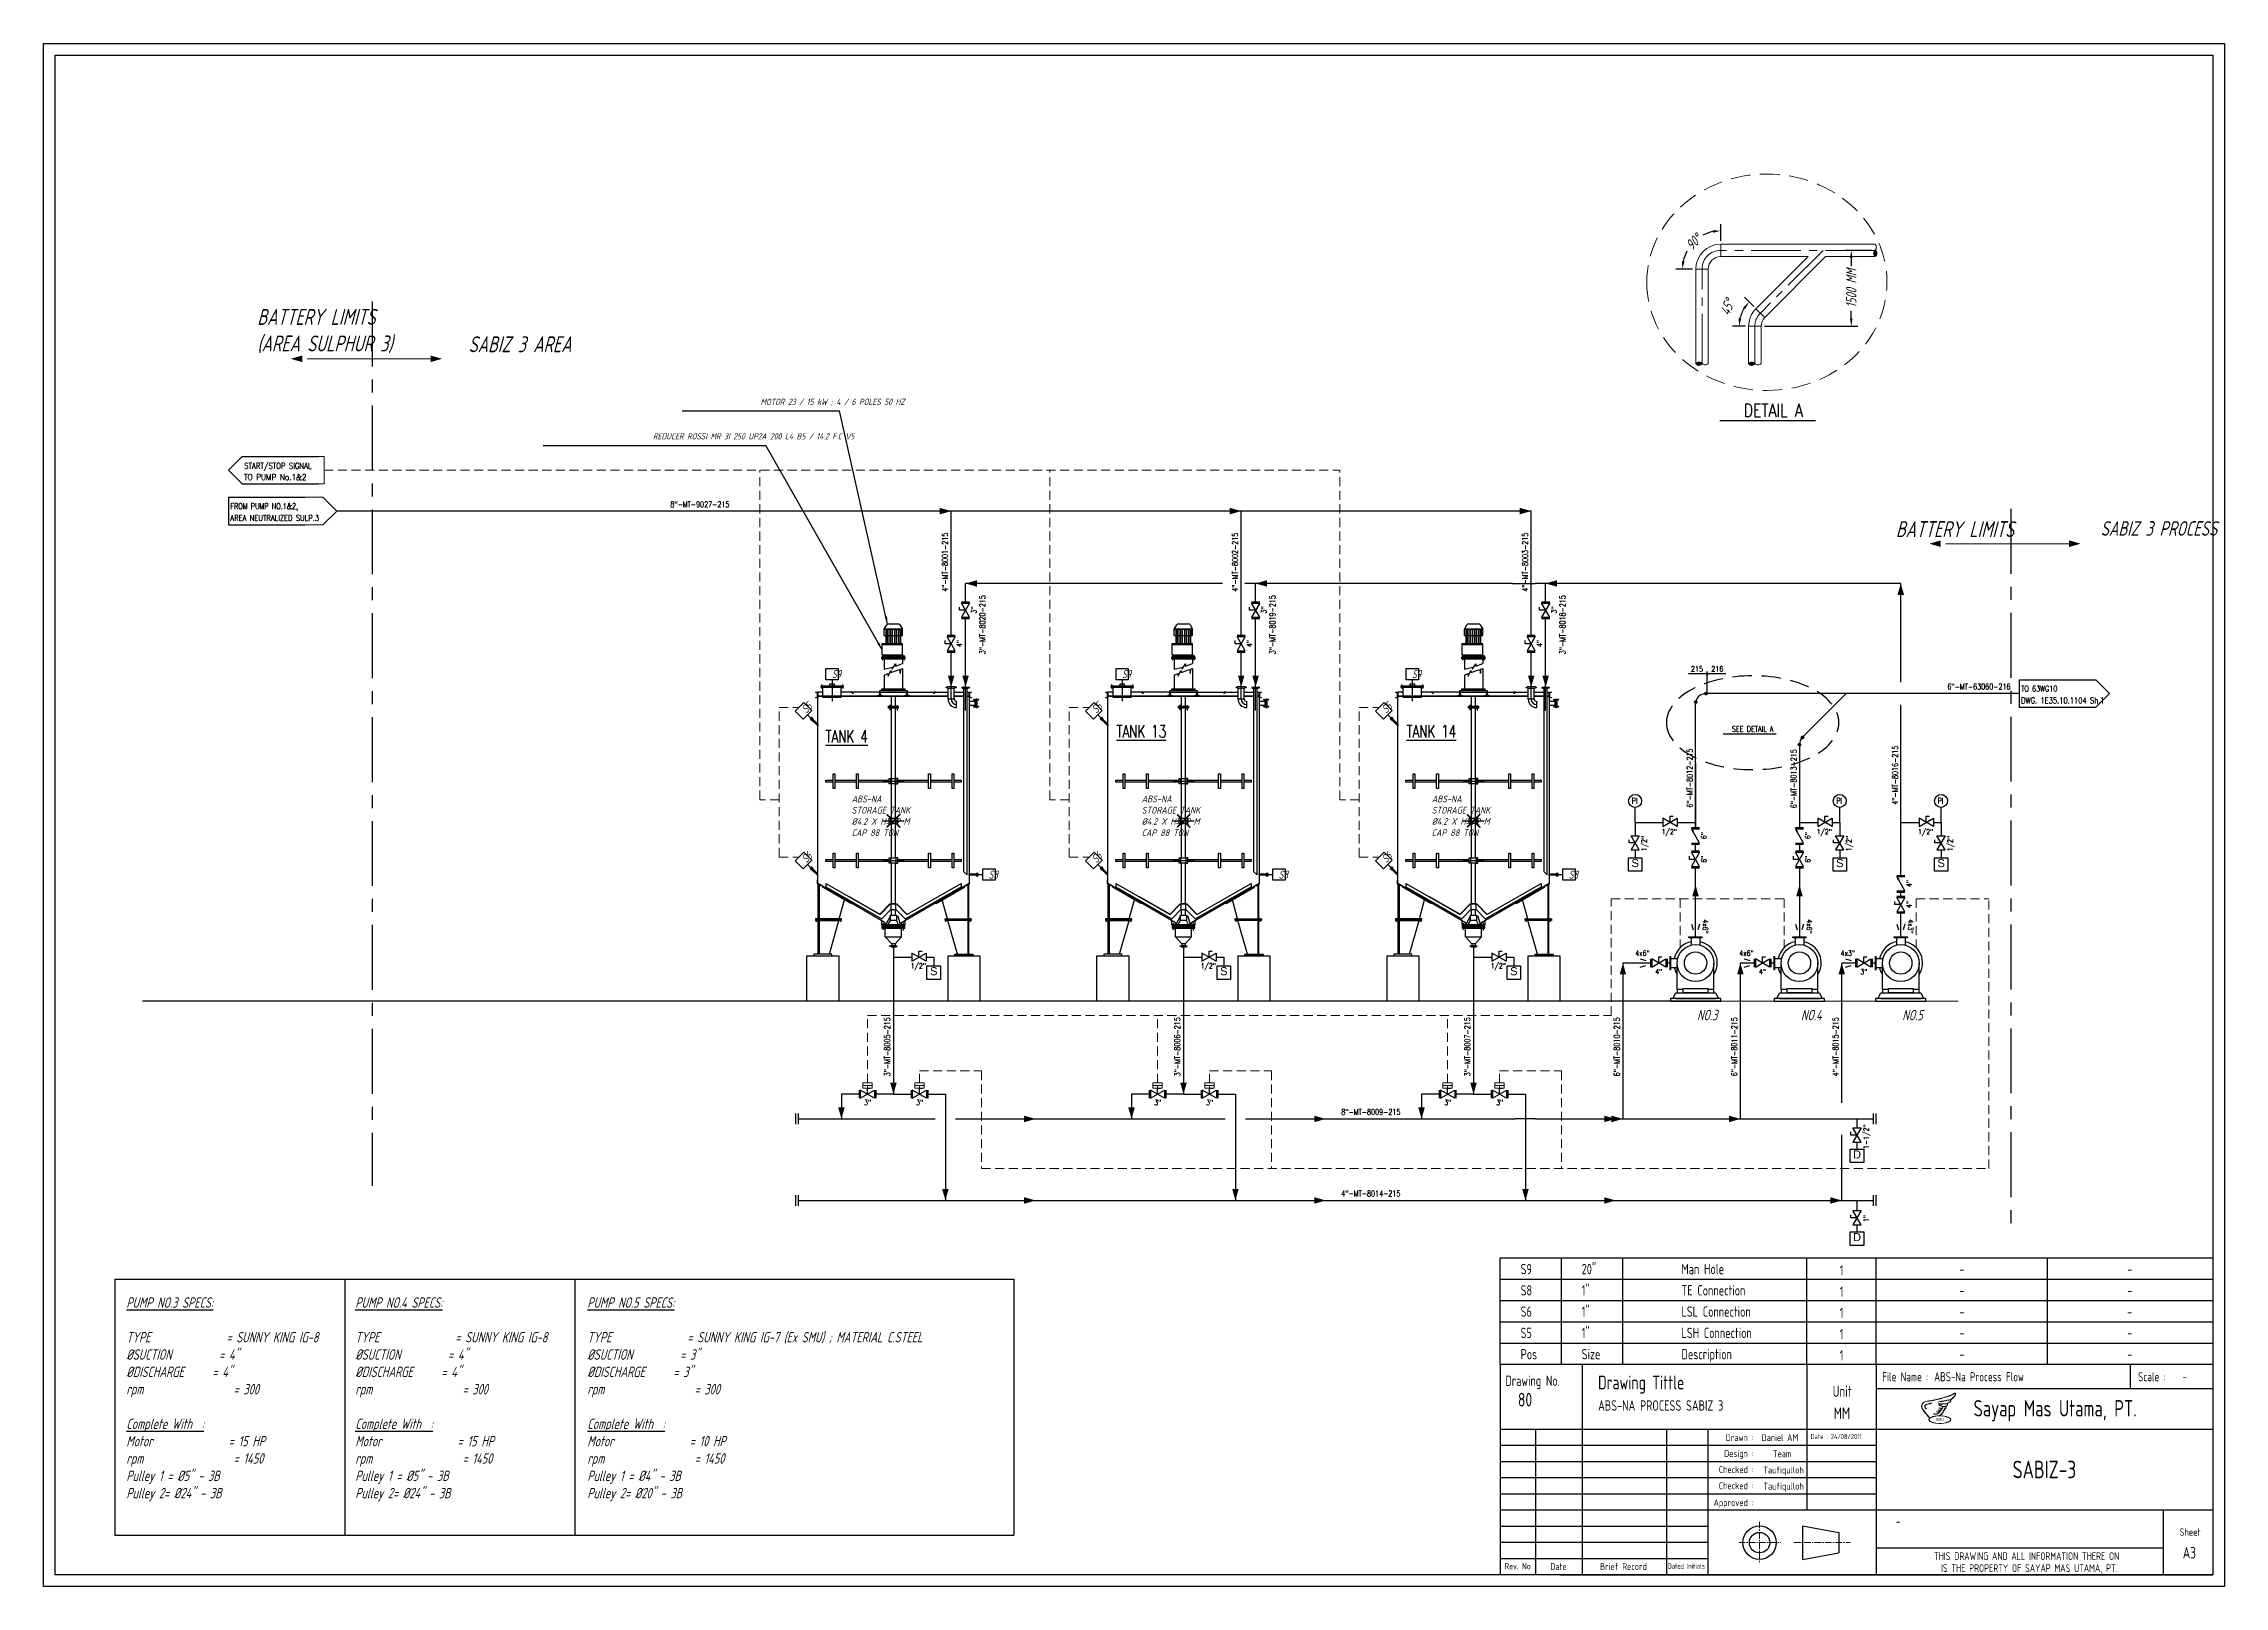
# Model space of a CAD drawing. Extents: x -29512 to 147477, y -5232 to 39709.
# Drawn here: x 138915.6 to 139335.6, y 7876.2 to 8173.2 of the extents above; entities that cross this region are included whole.
import ezdxf
from ezdxf.enums import TextEntityAlignment as Align

# ---------------------------------------------------------------- set-up
doc = ezdxf.new("R2010")
doc.units = 0
for name, pattern in [('ASSI', [16, 10, -2, 2, -2]), ('CENTER', [2, 1.25, -0.25, 0.25, -0.25]), ('CENTER2', [28.575, 19.05, -3.175, 3.175, -3.175]), ('HIDDEN', [0.375, 0.25, -0.125])]:
    doc.linetypes.add(name, pattern=pattern)
doc.layers.get('0').update_dxf_attribs({"linetype": 'CONTINUOUS'})
doc.layers.get('DEFPOINTS').update_dxf_attribs({"linetype": 'CONTINUOUS'})
doc.layers.add('DIMENSI', color=20, linetype='CONTINUOUS', lineweight=9)
doc.layers.add('FITTING', color=7, linetype='CONTINUOUS', lineweight=13)
for name, color, linetype in [('DIMENSION', 3, 'CONTINUOUS'), ('NUVOLA', 6, 'CONTINUOUS'), ('P-707D', 7, 'CONTINUOUS'), ('RAHMEN025', 7, 'CONTINUOUS'), ('RAHMEN07', 5, 'CONTINUOUS'), ('RED', 1, 'CONTINUOUS'), ('roller', 11, 'CONTINUOUS'), ('S', 7, 'CONTINUOUS'), ('Siku', 7, 'CONTINUOUS')]:
    doc.layers.add(name, color=color, linetype=linetype)
doc.styles.add('A3', font='arial.ttf', dxfattribs={"height": 0.3})
doc.styles.add('ISOCP', font='isocp.shx', dxfattribs={"width": 0.8, "height": 2})
doc.styles.add('S', font='ITALIC', dxfattribs={"height": 6})
doc.styles.add('S25', font='SIMPLEX', dxfattribs={"width": 0.8, "height": 0.25})
doc.styles.add('S3', font='SIMPLEX', dxfattribs={"width": 0.9, "height": 0.3})
doc.styles.add('S35S', font='SIMPLEX', dxfattribs={"width": 0.5, "height": 0.35})
doc.styles.add('S3S', font='SIMPLEX', dxfattribs={"width": 0.7, "height": 0.3})
doc.styles.get("Standard").update_dxf_attribs({"font": 'isocp.shx'})
doc.styles.add('STYLE4', font='isocp.shx', dxfattribs={"width": 0.8, "oblique": 15, "height": 2})
doc.dimstyles.new('100', dxfattribs={"dimscale": 0, "dimtxt": 2, "dimasz": 1.5, "dimexe": 1.25, "dimexo": 0.625, "dimtad": 0, "dimdec": 1, "dimlfac": 100, "dimdsep": 46, "dimtxsty": 'STYLE4', "dimcen": -1.5, "dimclrd": 4, "dimclre": 4, "dimadec": 0, "dimazin": 0, "dimtfac": 1, "dimtdec": 1, "dimtmove": 2, "dimatfit": 3, "dimfxl": 1, "dimtolj": 1, "dimtzin": 0, "dimarcsym": 0})

msp = doc.modelspace()

# ---------------------------------------------------------------- texts
at = {"color": 7, "style": 'ISOCP', "width": 0.8}
msp.add_attdef('MM', (139260.3216, 7908.4047), 'mm', height=2.25, dxfattribs=at)
msp.add_attdef('SABIZ-3', text='-', height=3.375, dxfattribs=at).set_placement((139300.9033, 7898.7026), align=Align.MIDDLE_CENTER)
at = {"layer": 'DIMENSION', "color": 7, "style": 'ISOCP', "width": 0.8}
for s, p in [('THIS DRAWING AND ALL INFORMATION THERE ON', (139279.6398, 7881.289)), ('IS THE PROPERTY OF SAYAP MAS UTAMA, PT.', (139280.981, 7878.9808))]:
    msp.add_text(s, height=1.469116, dxfattribs=at).set_placement(p)
at = {"layer": 'DIMENSION', "color": 6, "attachment_point": 1, "style": 'STYLE4'}
for s, insert, char_height in [('BATTERY LIMITS\\P(AREA SULPHUR 3)', (138956.7029, 8122.1224), 3.068549), ('{\\C3;SABIZ 3 AREA}', (138997.4059, 8116.8568), 3.068549), ('BATTERY LIMITS', (139272.2817, 8081.2657), 3.068549), ('{\\C3;SABIZ 3 PROCESS}', (139311.7172, 8081.2657), 2.8), ('S9', (139067.3518, 8052.6201), 1.57361), ('S9', (139123.2111, 8052.6201), 1.57361), ('S9', (139179.0704, 8052.6201), 1.57361), ('ABS-NA\\PSTORAGE TANK\\PØ4.2 X H=5.2 M\\PCAP 88 TON', (139071.179, 8028.4402), 1.3), ('ABS-NA\\PSTORAGE TANK\\P%%C4.2 X H=5.2 M\\PCAP 88 TON', (139127.0383, 8028.4402), 1.3), ('ABS-NA\\PSTORAGE TANK\\P%%C4.2 X H=5.2 M\\PCAP 88 TON', (139182.8976, 8028.4402), 1.3), ('S8', (139097.5456, 8013.9993), 1.57361), ('S8', (139153.4048, 8013.9993), 1.57361), ('S8', (139209.2641, 8013.9993), 1.57361)]:
    msp.add_mtext(s, dxfattribs=dict(at, insert=insert, char_height=char_height))
at = {"layer": 'DIMENSION', "color": 4, "attachment_point": 1, "style": 'STYLE4'}
for s, insert, char_height in [('{\\A1;MOTOR 23 / 15 kW ; 4 / 6 POLES 50 HZ}', (139053.6379, 8104.8442), 1.2), ('{\\A1;REDUCER ROSSI MR 3I 250 UP2A 200 L4 B5 / 14.2 F.C V5}', (139032.9104, 8098.2032), 1.2), ('NO.3', (139233.993, 7987.1887), 2), ('NO.4', (139254.0083, 7987.1887), 2), ('NO.5', (139273.5224, 7987.1887), 2), ('{\\LPUMP NO.3 SPECS:\\P}\\PTYPE                = SUNNY KING IG-8 \\PØSUCTION          = 4"\\PØDISCHARGE      = 4"\\Prpm                   = 300\\P\\P{\\LComplete With  : }\\PMotor                = 15 HP\\Prpm                   = 1450\\PPulley 1 = Ø5" - 3B\\PPulley 2= Ø24" - 3B', (138931.4924, 7931.8349), 2), ('{\\LPUMP NO.4 SPECS:\\P}\\PTYPE                = SUNNY KING IG-8 \\PØSUCTION          = 4"\\PØDISCHARGE      = 4"\\Prpm                   = 300\\P\\P{\\LComplete With  : }\\PMotor                = 15 HP\\Prpm                   = 1450\\PPulley 1 = Ø5" - 3B\\PPulley 2= Ø24" - 3B', (138975.5868, 7931.8349), 2), ('{\\LPUMP NO.5 SPECS:\\P}\\PTYPE                = SUNNY KING IG-7 (Ex SMU) ; MATERIAL C.STEEL \\PØSUCTION          = 3"\\PØDISCHARGE      = 3"\\Prpm                   = 300\\P\\P{\\LComplete With  : }\\PMotor                = 10 HP\\Prpm                   = 1450\\PPulley 1 = Ø4" - 3B\\PPulley 2= Ø20" - 3B', (139020.2773, 7931.8349), 2)]:
    msp.add_mtext(s, dxfattribs=dict(at, insert=insert, char_height=char_height))
at = {"layer": 'DIMENSION', "color": 6, "char_height": 1.57361, "attachment_point": 1, "rotation": 45, "style": 'STYLE4'}
for s, insert in [('S5', (139061.3371, 8045.2561)), ('S5', (139117.1964, 8045.2561)), ('S5', (139173.0557, 8045.2561)), ('S6', (139061.3371, 8016.4443)), ('S6', (139117.1964, 8016.4443)), ('S6', (139173.0557, 8016.4443))]:
    msp.add_mtext(s, dxfattribs=dict(at, insert=insert))
at = {"layer": 'DIMENSION', "color": 7, "style": 'ISOCP'}
for s, insert, char_height, width, attachment_point in [('S9', (139200.0201, 7938.2775), 1.98648, 95.522888, 1), ('20"', (139211.789, 7938.2775), 1.98648, 95.522888, 1), ('Man Hole', (139231.0011, 7938.2775), 1.98648, 95.522888, 1), ('1', (139261.8287, 7937.036), 1.9865, 13.342554, 5), ('S8', (139200.0201, 7934.1825), 1.98648, 95.522888, 1), ('1"', (139211.789, 7934.1825), 1.98648, 95.522888, 1), ('TE Connection', (139231.0011, 7934.1825), 1.986484, 95.522888, 1), ('1', (139261.8287, 7932.941), 1.9865, 13.342554, 5), ('-', (139285.0043, 7937.2843), 1.9865, 33.008815, 5), ('-', (139316.849, 7938.2775), 1.9865, 95.522888, 1), ('S6', (139200.0201, 7930.0875), 1.98648, 95.522888, 1), ('1"', (139211.789, 7930.0875), 1.98648, 95.522888, 1), ('LSL Connection', (139231.0011, 7930.0875), 1.986484, 95.522888, 1), ('1', (139261.8287, 7928.846), 1.9865, 13.342554, 5), ('-', (139285.0043, 7933.1893), 1.9865, 33.008815, 5), ('-', (139316.849, 7934.1825), 1.9865, 95.522888, 1), ('S5', (139200.0201, 7925.9925), 1.98648, 95.522888, 1), ('1"', (139211.789, 7925.9925), 1.98648, 95.522888, 1), ('LSH Connection', (139231.0011, 7925.9925), 1.986484, 95.522888, 1), ('1', (139261.8287, 7924.751), 1.9865, 13.342554, 5), ('-', (139285.0043, 7929.0943), 1.9865, 33.008815, 5), ('-', (139316.849, 7930.0875), 1.9865, 95.522888, 1), ('Pos', (139200.0201, 7921.8975), 1.98648, 95.522888, 1), ('Size', (139211.789, 7921.8975), 1.98648, 95.522888, 1), ('Description', (139231.0011, 7921.8975), 1.986484, 95.522888, 1), ('1', (139261.8287, 7920.656), 1.9865, 13.342554, 5), ('-', (139285.0043, 7924.9993), 1.9865, 33.008815, 5), ('-', (139316.849, 7925.9925), 1.9865, 95.522888, 1), ('File Name :', (139269.6571, 7917.4381), 1.765764, 84.909234, 1), ('ABS-Na Process Flow', (139279.6672, 7917.4381), 1.765764, 84.909234, 1), ('-', (139285.0043, 7920.9043), 1.9865, 33.008815, 5), ('-', (139316.849, 7921.8975), 1.9865, 95.522888, 1), ('Scale : ', (139318.9379, 7917.4381), 1.76576, 84.909234, 1), ('Drawing No.\\P{\\H1.3333x;  80}', (139197.0825, 7916.7771), 1.986484, 95.522888, 1), ('Drawing Tittle', (139214.9397, 7916.7771), 2.648646, 127.363851, 1), ('Unit', (139260.1175, 7914.8135), 2.11892, 101.891081, 1), ('-', (139327.4738, 7917.4381), 1.7658, 84.909234, 1), ('ABS-NA PROCESS SABIZ 3', (139214.9397, 7912.0212), 2, 127.363851, 1), ('Sayap Mas Utama, PT.', (139287.2534, 7912.0593), 3.15315, 151.623632, 1), ('Drawn :', (139244.8704, 7905.5013), 1.32432, 8.773792, 3), ('Daniel AM', (139253.4696, 7905.5013), 1.32432, 8.773792, 3), ('{\\A1;Date : 24/08/2011}', (139255.8622, 7905.5391), 1, 63.681926, 1), ('Design :', (139244.8704, 7902.4296), 1.32432, 8.773792, 3), ('Team', (139252.1775, 7902.3856), 1.32432, 8.773792, 3), ('Checked :', (139244.8704, 7899.3449), 1.32432, 8.773792, 3), ('Checked :', (139244.8704, 7896.2292), 1.32432, 8.773792, 3), ('Taufiqulloh', (139254.5384, 7899.2699), 1.324323, 8.773792, 3), ('Taufiqulloh', (139254.5384, 7896.1542), 1.324323, 8.773792, 3), ('Approved :', (139244.8704, 7892.9901), 1.32432, 8.773792, 3), ('Sheet', (139326.9471, 7887.3572), 1.41261, 67.927387, 1), ('A3', (139327.5431, 7883.7894), 2.20721, 106.136543, 1), ('Rev. No', (139196.9076, 7880.688), 1.2, 63.681926, 1), ('Date', (139205.7334, 7880.688), 1.32432, 63.681926, 1), ('Brief Record', (139215.3262, 7880.688), 1.324323, 63.681926, 1), ('Dated', (139228.3662, 7880.6166), 1, 51.964451, 1), ('Initials', (139232.0158, 7880.595), 1, 51.964451, 1)]:
    msp.add_mtext(s, dxfattribs=dict(at, insert=insert, char_height=char_height, width=width, attachment_point=attachment_point))
at = {"layer": 'DIMENSION', "color": 7, "style": 'ISOCP', "width": 0.8}
msp.add_attdef('-', (139272.289, 7887.8197), '-', height=1.8364, dxfattribs=at)
at = {"layer": 'NUVOLA', "color": 0, "char_height": 2.4, "width": 39.819785, "attachment_point": 1, "style": 'S3S'}
for s, insert in [('\\LTANK 4}', (139066.1485, 8041.0534)), ('\\LTANK 13}', (139122.1769, 8041.9888)), ('\\LTANK 14}', (139178.0372, 8041.9888))]:
    msp.add_mtext(s, dxfattribs=dict(at, insert=insert))
at = {"layer": 'S', "style": 'S25', "width": 0.8}
for s, height, p in [('DETAIL A', 2.5, (139254.3642, 8101.3665)), ('8"-MT-9027-215', 1.129135, (139047.6442, 8083.9365)), ('6"-MT-63060-216', 1.129135, (139294.3654, 8048.8542)), ('SEE DETAIL A', 1.129135, (139248.7104, 8040.7036)), ('PI', 1.12913, (139222.5327, 8026.8599)), ('PI', 1.12913, (139261.9331, 8026.8599)), ('PI', 1.12913, (139281.4472, 8026.8599)), ('1/2"', 1, (139230.1357, 8020.9794)), ('1/2"', 1, (139259.9841, 8020.9794)), ('1/2"', 1, (139279.4982, 8020.9794)), ('4x6"', 1, (139224.8787, 7997.6051)), ('4x6"', 1, (139244.9154, 7997.6051)), ('4x3"', 1, (139264.4295, 7997.6051)), ('1/2"', 1, (139085.4918, 7995.1584)), ('1/2"', 1, (139141.3511, 7995.1584)), ('1/2"', 1, (139197.2104, 7995.1584)), ('4"', 1, (139227.3145, 7994.0339)), ('4"', 1, (139247.285, 7994.0339)), ('3"', 1, (139266.7991, 7994.0339)), ('3"', 1, (139074.9565, 7968.8669)), ('3"', 1, (139084.965, 7968.8669)), ('3"', 1, (139130.8158, 7968.8669)), ('3"', 1, (139140.8243, 7968.8669)), ('8"-MT-8009-215', 1.129135, (139176.8677, 7966.9653)), ('3"', 1, (139186.675, 7968.8669)), ('3"', 1, (139196.6836, 7968.8669)), ('4"-MT-8014-215', 1.129135, (139176.8677, 7951.2646))]:
    msp.add_text(s, height=height, dxfattribs=at).set_placement(p, align=Align.RIGHT)
for s, height, rotation, p in [('4"-MT-8001-215', 1.129135, 90, (139089.7133, 8079.047)), ('4"-MT-8002-215', 1.129135, 90, (139145.5726, 8079.047)), ('4"-MT-8003-215', 1.129135, 90, (139201.4301, 8079.047)), ('3"', 1, 90, (139095.2134, 8064.8415)), ('3"-MT-8020-215', 1.129135, 90, (139096.9219, 8067.02)), ('3"', 1, 90, (139151.0727, 8064.8415)), ('3"-MT-8019-215', 1.129135, 90, (139152.7812, 8067.02)), ('3"', 1, 90, (139206.932, 8064.8415)), ('3"-MT-8018-215', 1.129135, 90, (139208.6405, 8067.02)), ('4"', 1, 90, (139092.4352, 8058.3928)), ('4"', 1, 90, (139148.2945, 8058.3928)), ('4"', 1, 90, (139204.1521, 8058.3928)), ('6"-MT-8012-215', 1.129135, 90, (139233.1486, 8037.4957)), ('6"-MT-8013-215', 1.129135, 90, (139253.1638, 8037.3657)), ('4"-MT-8016-215', 1.129135, 90, (139272.6879, 8038.0531)), ('1/2"', 1, 90, (139224.3281, 8020.682)), ('6"', 1, 90, (139235.8036, 8021.3923)), ('6"', 1, 90, (139255.8189, 8021.3923)), ('1/2"', 1, 90, (139263.7285, 8020.682)), ('1/2"', 1, 90, (139283.2426, 8020.682)), ('6"', 1, 90, (139235.8036, 8016.8738)), ('6"', 1, 90, (139255.8189, 8016.8738)), ('4"', 1, 90, (139275.333, 8012.1758)), ('4"', 1, 90, (139275.333, 8008.1584)), ('4x6"', 1, 270, (139235.1135, 8001.8652)), ('4x6"', 1, 270, (139255.1288, 8001.8652)), ('4x3"', 1, 270, (139274.6429, 8001.8652)), ('3"-MT-8005-215', 1.129135, 90, (139078.6008, 7985.7675)), ('3"-MT-8006-215', 1.129135, 90, (139134.4601, 7985.7675)), ('3"-MT-8007-215', 1.129135, 90, (139190.3194, 7985.7675)), ('6"-MT-8010-215', 1.129135, 90, (139219.0969, 7985.7675)), ('6"-MT-8011-215', 1.129135, 90, (139241.7344, 7985.7716)), ('4"-MT-8015-215', 1.129135, 90, (139261.2485, 7985.7716)), ('1-1/2"', 1, 90, (139267.0532, 7965.1256)), ('1"', 1, 90, (139267.0532, 7947.6999))]:
    msp.add_text(s, height=height, rotation=rotation, dxfattribs=at).set_placement(p, align=Align.RIGHT)

# ---------------------------------------------------------------- blocks, each defined once
blk = doc.blocks.new('LOSAN', base_point=(47, 38))
for p, q in [((47, 38.7), (50.9, 38.7)), ((47, 37.3), (50.9, 37.3))]:
    blk.add_line(p, q)
at = {"layer": 'S'}
for tag, p, height, style, width in [('3', (47.1, 38.1), 0.35, 'S35S', 0.5), ('4', (47.1, 37.5), 0.35, 'S35S', 0.5), ('2', (47.1, 37.5), 0.3, 'S3', 0.9), ('1', (47.1, 38.1), 0.3, 'S3', 0.9)]:
    blk.add_attdef(tag, p, '', height=height, dxfattribs=dict(at, style=style, width=width))
blk = doc.blocks.new('A$C0A2C2E44')
at = {"color": 1}
for p, q in [((0.182, 0.563), (0.186, 0.568)), ((0.306, 0.203), (0.313, 0.206)), ((0.377, 0.783), (0.38, 0.778)), ((0.465, 0.367), (0.464, 0.362)), ((0.573, 0.45), (0.572, 0.444)), ((0.621, 0.816), (0.622, 0.81)), ((0.638, 0.518), (0.636, 0.513)), ((0.652, 0.747), (0.652, 0.741)), ((0.67, 0.594), (0.669, 0.589)), ((0.683, 0.291), (0.672, 0.288)), ((0.677, 0.698), (0.676, 0.692)), ((0.689, 0.298), (0.683, 0.291)), ((0.687, 0.455), (0.693, 0.454)), ((0.693, 0.454), (0.689, 0.449))]:
    blk.add_line(p, q, dxfattribs=at)
blk.add_ellipse((0.694, 0.147), major_axis=(0.415, 0), ratio=0.340845, dxfattribs=at)
for points, knots in [([(0, 0.689), (0.002, 0.729), (0.027, 0.764), (0.086, 0.813), (0.123, 0.829), (0.24, 0.864), (0.313, 0.866), (0.46, 0.89), (0.534, 0.906), (0.678, 0.941), (0.748, 0.961), (0.893, 1.005), (0.971, 1.028), (1.067, 1.059), (1.092, 1.067), (1.142, 1.09), (1.165, 1.102), (1.223, 1.137), (1.255, 1.159), (1.287, 1.161), (1.297, 1.154), (1.299, 1.132), (1.296, 1.118), (1.286, 1.079), (1.274, 1.058), (1.241, 1.021), (1.223, 1.004), (1.196, 0.971), (1.184, 0.957), (1.153, 0.936), (1.139, 0.93), (1.129, 0.908), (1.129, 0.89), (1.117, 0.839), (1.09, 0.812), (1.033, 0.788), (1.009, 0.781), (0.991, 0.759), (0.993, 0.742), (0.989, 0.702), (0.981, 0.683), (0.953, 0.66), (0.933, 0.654), (0.92, 0.644), (0.921, 0.643), (0.929, 0.626), (0.936, 0.614), (0.935, 0.59), (0.93, 0.579), (0.908, 0.561), (0.887, 0.561), (0.869, 0.556), (0.869, 0.556), (0.872, 0.54), (0.877, 0.527), (0.874, 0.503), (0.867, 0.493), (0.845, 0.487), (0.833, 0.486), (0.83, 0.484), (0.83, 0.483), (0.831, 0.471), (0.832, 0.464), (0.832, 0.452), (0.831, 0.446), (0.825, 0.429), (0.818, 0.419), (0.799, 0.403), (0.786, 0.397), (0.778, 0.387), (0.782, 0.372), (0.769, 0.348), (0.757, 0.343), (0.733, 0.332), (0.723, 0.327), (0.705, 0.314), (0.697, 0.306), (0.689, 0.298)], [0, 0, 0, 0, 0.112073, 0.112073, 0.224146, 0.224146, 0.448293, 0.448293, 0.672439, 0.672439, 0.896585, 0.896585, 1.120731, 1.120731, 1.219343, 1.219343, 1.294581, 1.294581, 1.368103, 1.368103, 1.401614, 1.401614, 1.435126, 1.435126, 1.508266, 1.508266, 1.581406, 1.581406, 1.636272, 1.636272, 1.68334, 1.68334, 1.730409, 1.730409, 1.826705, 1.826705, 1.89211, 1.89211, 1.945825, 1.945825, 1.99954, 1.99954, 2.039843, 2.039843, 2.067924, 2.067924, 2.096006, 2.096006, 2.124087, 2.124087, 2.164088, 2.164088, 2.192796, 2.192796, 2.221504, 2.221504, 2.247194, 2.247194, 2.272885, 2.272885, 2.289397, 2.289397, 2.305909, 2.305909, 2.322421, 2.322421, 2.355445, 2.355445, 2.388458, 2.388458, 2.422729, 2.422729, 2.456999, 2.456999, 2.49127, 2.49127, 2.526206, 2.526206, 2.526206, 2.526206]), ([(0.621, 0.816), (0.683, 0.831), (0.745, 0.845), (0.861, 0.864), (0.914, 0.874), (1.012, 0.896), (1.06, 0.904), (1.125, 0.911)], [0, 0, 0, 0, 0.1931977, 0.1931977, 0.3512561, 0.3512561, 0.4989343, 0.4989343, 0.4989343, 0.4989343]), ([(0.622, 0.81), (0.698, 0.829), (0.772, 0.842), (0.9, 0.865), (0.949, 0.877), (1.036, 0.894), (1.075, 0.899), (1.124, 0.905)], [0, 0, 0, 0, 0.232997, 0.232997, 0.3855173, 0.3855173, 0.4975809, 0.4975809, 0.4975809, 0.4975809]), ([(0, 0.689), (-0.001, 0.663), (0.001, 0.634), (0.019, 0.583), (0.031, 0.559), (0.066, 0.501), (0.091, 0.469), (0.116, 0.438)], [0, 0, 0, 0, 0.0794682, 0.0794682, 0.1589365, 0.1589365, 0.278945, 0.278945, 0.278945, 0.278945]), ([(0.116, 0.438), (0.178, 0.364), (0.237, 0.287), (0.301, 0.209), (0.303, 0.206), (0.306, 0.203)], [0, 0, 0, 0, 0.2904194, 0.2904194, 0.3019642, 0.3019642, 0.3019642, 0.3019642]), ([(0.182, 0.563), (0.151, 0.588), (0.128, 0.611), (0.124, 0.668), (0.132, 0.691), (0.167, 0.722), (0.194, 0.734), (0.243, 0.753), (0.267, 0.756), (0.315, 0.76), (0.337, 0.762), (0.365, 0.775), (0.371, 0.779), (0.377, 0.783)], [0, 0, 0, 0, 0.1141886, 0.1141886, 0.1970745, 0.1970745, 0.2799604, 0.2799604, 0.3628464, 0.3628464, 0.4208339, 0.4208339, 0.4419315, 0.4419315, 0.4419315, 0.4419315]), ([(0.186, 0.568), (0.157, 0.591), (0.136, 0.612), (0.129, 0.659), (0.135, 0.683), (0.164, 0.713), (0.189, 0.726), (0.239, 0.745), (0.263, 0.75), (0.311, 0.754), (0.333, 0.756), (0.364, 0.768), (0.373, 0.773), (0.38, 0.778)], [0, 0, 0, 0, 0.1070866, 0.1070866, 0.1896444, 0.1896444, 0.2722021, 0.2722021, 0.3592387, 0.3592387, 0.4157454, 0.4157454, 0.4419315, 0.4419315, 0.4419315, 0.4419315]), ([(1.116, 0.147), (1.116, 0.172), (1.098, 0.196), (1.011, 0.254), (0.905, 0.282), (0.664, 0.3), (0.532, 0.29), (0.338, 0.238), (0.275, 0.196), (0.271, 0.097), (0.346, 0.05), (0.576, -0.002), (0.729, -0.007), (0.984, 0.029), (1.082, 0.069), (1.113, 0.128), (1.116, 0.138), (1.116, 0.147)], [0, 0, 0, 0, 0.467517, 0.467517, 1.353854, 1.353854, 2.240192, 2.240192, 3.12653, 3.12653, 4.119349, 4.119349, 5.112169, 5.112169, 6.104989, 6.104989, 6.283185, 6.283185, 6.283185, 6.283185]), ([(0.464, 0.362), (0.503, 0.357), (0.544, 0.352), (0.61, 0.367), (0.635, 0.382), (0.673, 0.419), (0.689, 0.439), (0.723, 0.484), (0.742, 0.508), (0.773, 0.549), (0.788, 0.565), (0.8, 0.601), (0.802, 0.614), (0.806, 0.634), (0.809, 0.64), (0.809, 0.65)], [0, 0, 0, 0, 0.1171299, 0.1171299, 0.1949164, 0.1949164, 0.2727028, 0.2727028, 0.3630052, 0.3630052, 0.4278676, 0.4278676, 0.4667028, 0.4667028, 0.4898522, 0.4898522, 0.4898522, 0.4898522]), ([(0.465, 0.367), (0.492, 0.364), (0.544, 0.358), (0.612, 0.371), (0.663, 0.415), (0.708, 0.474), (0.753, 0.532), (0.783, 0.572), (0.79, 0.588), (0.793, 0.602), (0.797, 0.617), (0.8, 0.636), (0.804, 0.648), (0.803, 0.655), (0.802, 0.657)], [0, 0, 0, 0, 0.0801736, 0.1601008, 0.1950859, 0.2806082, 0.3822921, 0.413522, 0.4309294, 0.4353954, 0.4549654, 0.4778773, 0.4910855, 0.4962277, 0.4962277, 0.4962277, 0.4962277]), ([(0.573, 0.45), (0.601, 0.446), (0.628, 0.443), (0.666, 0.45), (0.677, 0.452), (0.687, 0.455)], [0, 0, 0, 0, 0.0850364, 0.0850364, 0.1176317, 0.1176317, 0.1176317, 0.1176317]), ([(0.652, 0.747), (0.707, 0.745), (0.762, 0.747), (0.839, 0.752), (0.86, 0.753), (0.898, 0.754), (0.914, 0.754), (0.943, 0.755), (0.957, 0.756), (0.986, 0.758)], [0, 0, 0, 0, 0.1641507, 0.1641507, 0.229477, 0.229477, 0.2780522, 0.2780522, 0.3171629, 0.3171629, 0.3171629, 0.3171629]), ([(0.652, 0.741), (0.703, 0.74), (0.755, 0.74), (0.847, 0.747), (0.888, 0.748), (0.943, 0.749), (0.957, 0.75), (0.987, 0.752)], [0, 0, 0, 0, 0.1524056, 0.1524056, 0.2775783, 0.2775783, 0.3171629, 0.3171629, 0.3171629, 0.3171629]), ([(0.676, 0.692), (0.701, 0.686), (0.725, 0.679), (0.773, 0.659), (0.8, 0.65), (0.836, 0.646), (0.847, 0.646), (0.865, 0.645), (0.873, 0.644), (0.887, 0.643), (0.893, 0.642), (0.917, 0.642)], [0, 0, 0, 0, 0.0781297, 0.0781297, 0.1562594, 0.1562594, 0.1873182, 0.1873182, 0.2105792, 0.2105792, 0.2303682, 0.2303682, 0.2303682, 0.2303682]), ([(0.677, 0.698), (0.695, 0.693), (0.728, 0.686), (0.771, 0.665), (0.822, 0.651), (0.865, 0.651), (0.895, 0.648), (0.917, 0.648)], [0, 0, 0, 0, 0.0559434, 0.0991961, 0.1433993, 0.2119753, 0.2303682, 0.2303682, 0.2303682, 0.2303682])]:
    blk.add_open_spline(points, degree=3, knots=knots, dxfattribs=at)
at = {"color": 1, "start_tangent": (0.041652, 0.999132)}
blk.add_spline([(0.006, 0.689), (0.021, 0.738), (0.217, 0.848), (0.344, 0.865), (0.489, 0.891), (0.675, 0.935), (0.861, 0.989), (1.06, 1.051), (1.192, 1.111), (1.291, 1.147), (1.288, 1.109), (1.263, 1.056), (1.216, 1.005), (1.165, 0.951), (1.132, 0.927), (1.12, 0.878), (1.069, 0.81), (0.989, 0.764), (0.985, 0.717), (0.947, 0.665), (0.917, 0.647), (0.928, 0.612), (0.914, 0.574), (0.865, 0.558), (0.87, 0.52), (0.858, 0.497), (0.825, 0.488), (0.825, 0.469), (0.821, 0.436), (0.795, 0.408), (0.776, 0.394), (0.772, 0.366), (0.732, 0.338), (0.685, 0.303)], degree=3, dxfattribs=at)
at = {"color": 1}
for points in [[(0.006, 0.689), (0.006, 0.656), (0.023, 0.592), (0.069, 0.509), (0.121, 0.442)], [(0.121, 0.442), (0.182, 0.368), (0.235, 0.301), (0.289, 0.233), (0.31, 0.207)], [(0.31, 0.207), (0.313, 0.206)], [(0.572, 0.444), (0.63, 0.439), (0.689, 0.449)], [(0.636, 0.513), (0.675, 0.502), (0.72, 0.49)], [(0.67, 0.594), (0.735, 0.583), (0.78, 0.569)], [(0.685, 0.303), (0.672, 0.288)]]:
    blk.add_spline(points, degree=3, dxfattribs=at)
for points in [[(0.638, 0.518), (0.666, 0.511), (0.694, 0.503), (0.722, 0.495)], [(0.669, 0.589), (0.707, 0.584), (0.742, 0.576), (0.778, 0.563)]]:
    blk.add_open_spline(points, degree=3, dxfattribs=at)
at = {"color": 1, "insert": (0.7, 0.155), "char_height": 0.1, "width": 1.8, "attachment_point": 5}
blk.add_mtext('\\fArial|b0|i0|c0|p34;SMU', dxfattribs=at)
blk = doc.blocks.new('A$C2CDC6E2D')
at = {"layer": 'DIMENSI', "xscale": 9, "yscale": 9, "zscale": 9}
blk.add_blockref('A$C0A2C2E44', (0, 0), dxfattribs=at)
blk = doc.blocks.new('PRESA', base_point=(1.75, 0.1))
for p, q in [((1.5, 0.1), (1.5, 0.6)), ((1.5, 0.6), (2, 0.6)), ((2, 0.1), (1.5, 0.1)), ((2, 0.6), (2, 0.1))]:
    blk.add_line(p, q)
at = {"style": 'S', "width": 1.2}
blk.add_attdef('1', text='', height=0.3, dxfattribs=at).set_placement((1.75, 0.2), align=Align.CENTER)
blk = doc.blocks.new('*D8')
at = {"layer": 'DEFPOINTS', "color": 0, "linetype": 'ByBlock', "ltscale": 0.5}
for p in [(139234.87, 8136.19), (139238.55, 8134.6), (139238.55, 8132.2), (139233.75, 8129.8), (139236.15, 8129.8)]:
    blk.add_point(p, dxfattribs=at)
at = {"layer": 'DIMENSION', "color": 4, "linetype": 'ByBlock', "lineweight": -2, "ltscale": 0.5}
for p, q in [((139238.55, 8135.23), (139238.55, 8138.43)), ((139233.13, 8129.8), (139229.93, 8129.8))]:
    blk.add_line(p, q, dxfattribs=at)
for start, end in [(101.679, 118.0501), (151.9499, 168.321)]:
    blk.add_arc((139238.55, 8129.8), 7.37, start, end, dxfattribs=at)
at = {"layer": 'DIMENSION', "color": 4, "linetype": 'ByBlock', "ltscale": 0.5}
for points in [[(139237.04, 8137.27), (139237.09, 8136.78), (139238.55, 8137.18)], [(139231.58, 8131.27), (139231.09, 8131.32), (139231.18, 8129.8)]]:
    blk.add_solid(points, dxfattribs=at)
at = {"layer": 'DIMENSION', "color": 0, "linetype": 'ByBlock', "lineweight": 15, "ltscale": 0.5, "insert": (139233.34, 8135.02), "char_height": 2, "attachment_point": 5, "rotation": 45, "style": 'STYLE4'}
blk.add_mtext('\\A1;90°', dxfattribs=at)
blk = doc.blocks.new('*D9')
at = {"layer": 'DEFPOINTS', "color": 0, "linetype": 'ByBlock', "ltscale": 0.5}
for p in [(139242.98, 8122.1), (139243.93, 8118.78), (139245.34, 8122.18), (139246.33, 8118.78), (139247.04, 8120.48)]:
    blk.add_point(p, dxfattribs=at)
at = {"layer": 'DIMENSION', "color": 4, "linetype": 'ByBlock', "lineweight": -2, "ltscale": 0.5}
for p, q in [((139244.9, 8122.62), (139243.15, 8124.36)), ((139243.31, 8118.78), (139240.84, 8118.78))]:
    blk.add_line(p, q, dxfattribs=at)
blk.add_arc((139248.73, 8118.78), 6.64, 147.9638, 167.0362, dxfattribs=at)
at = {"layer": 'DIMENSION', "color": 4, "linetype": 'ByBlock', "ltscale": 0.5}
for points in [[(139242.91, 8122.46), (139243.3, 8122.15), (139244.04, 8123.48)], [(139242.51, 8120.24), (139242.01, 8120.3), (139242.09, 8118.78)]]:
    blk.add_solid(points, dxfattribs=at)
at = {"layer": 'DIMENSION', "color": 0, "linetype": 'ByBlock', "lineweight": 15, "ltscale": 0.5, "insert": (139239.82, 8122.47), "char_height": 2, "attachment_point": 5, "rotation": 67.5, "style": 'STYLE4'}
blk.add_mtext('\\A1;45°', dxfattribs=at)
blk = doc.blocks.new('*D11')
at = {"layer": 'DEFPOINTS', "color": 0, "linetype": 'ByBlock', "ltscale": 0.5}
for p in [(139268.26, 8133.4), (139246.33, 8118.78), (139263.7, 8118.78)]:
    blk.add_point(p, dxfattribs=at)
at = {"layer": 'DIMENSION', "color": 4, "linetype": 'ByBlock', "lineweight": -2, "ltscale": 0.5}
for p, q in [((139267.63, 8133.4), (139262.45, 8133.4)), ((139263.7, 8131.9), (139263.7, 8130.4)), ((139246.96, 8118.78), (139264.95, 8118.78)), ((139263.7, 8120.28), (139263.7, 8121.79))]:
    blk.add_line(p, q, dxfattribs=at)
at = {"layer": 'DIMENSION', "color": 4, "linetype": 'ByBlock', "ltscale": 0.5}
for points in [[(139263.45, 8131.9), (139263.95, 8131.9), (139263.7, 8133.4)], [(139263.45, 8120.28), (139263.95, 8120.28), (139263.7, 8118.78)]]:
    blk.add_solid(points, dxfattribs=at)
at = {"layer": 'DIMENSION', "color": 0, "linetype": 'ByBlock', "ltscale": 0.5, "insert": (139263.7, 8126.09), "char_height": 2, "attachment_point": 5, "rotation": 90, "style": 'STYLE4'}
blk.add_mtext('\\A1;1500 MM', dxfattribs=at)
blk = doc.blocks.new('FRECC2', base_point=(19.5, 44))
at = {"layer": 'RED'}
blk.add_solid([(19.5, 44), (19.85, 44.1), (19.85, 43.9)], dxfattribs=at)
blk = doc.blocks.new('FRECC1', base_point=(14, 17))
blk.add_solid([(14, 17), (14.3, 17.075), (14.3, 16.925)])
blk = doc.blocks.new('CAMBCLAS', base_point=(70.2, 40.9))
at = {"layer": 'S'}
for p, q in [((69.3, 41), (71.1, 41)), ((70.2, 41), (70.2, 40.9))]:
    blk.add_line(p, q, dxfattribs=at)
blk.add_circle((70.2, 41), 0.0397, dxfattribs=at)
at = {"layer": 'S', "yscale": 0.5, "zscale": 0.5}
for p, xscale in [((69.3, 41), 0.5), ((71.1, 41), -0.5)]:
    blk.add_blockref('FRECC1', p, dxfattribs=dict(at, xscale=xscale))
at = {"layer": 'S', "style": 'S25', "width": 0.9}
blk.add_attdef('1', text='', height=0.25, dxfattribs=at).set_placement((70, 41.1), align=Align.RIGHT)
blk.add_attdef('2', (70.4, 41.1), '', height=0.25, dxfattribs=at)

# ---------------------------------------------------------------- dimensions: what is measured, and where the dimension line sits
at = {"layer": 'DIMENSION', "color": 0, "linetype": 'ByBlock', "lineweight": 15, "ltscale": 0.5}
for base, line1, line2, picture, middle in [((139234.867, 8136.189), ((139238.5528, 8132.205), (139238.5528, 8134.605)), ((139233.7528, 8129.805), (139236.1528, 8129.805)), '*D8', (139233.3403, 8135.0175)), ((139242.9808, 8122.1035), ((139245.3403, 8122.1757), (139247.0373, 8120.4787)), ((139246.3344, 8118.7816), (139243.9344, 8118.7816)), '*D9', (139239.8248, 8122.4721))]:
    dim = msp.add_angular_dim_2l(base=base, line1=line1, line2=line2, dimstyle='100', override={"dimscale": 1}, dxfattribs=at)
    dim.commit()
    dim.dimension.update_dxf_attribs({"geometry": picture, "text_midpoint": middle})
at = {"layer": 'DIMENSION', "color": 0, "linetype": 'ByBlock', "ltscale": 0.5}
dim = msp.add_linear_dim(base=(139263.6995, 8118.7816), p1=(139268.2576, 8133.405), p2=(139246.3344, 8118.7816), angle=90, text='1500 MM', dimstyle='100', override={"dimscale": 1, "dimdec": 0}, dxfattribs=at)
dim.commit()
dim.dimension.update_dxf_attribs({"geometry": '*D11', "text_midpoint": (139263.6995, 8126.0933)})

# ---------------------------------------------------------------- hatches: boundary and pattern name
at = {"layer": 'DIMENSION', "linetype": 'ByBlock', "ltscale": 0.5}
h = msp.add_hatch(dxfattribs=at)
h.set_pattern_fill('ANSI31', color=0, scale=0.001, style=0)
h.set_pattern_definition([(45, (-36.770586, -777.042092), (-0.00224506403027, 0.00224506403027), [])])
edge = h.paths.add_edge_path()
edge.add_arc((139235.7062, 8048.0811), 0.2303, 0, 360)
h = msp.add_hatch(dxfattribs=at)
h.set_pattern_fill('ANSI31', color=0, scale=0.001, style=0)
h.set_pattern_definition([(45, (-38.735318, -778.6681545), (-0.00224506403027, 0.00224506403027), [])])
edge = h.paths.add_edge_path()
edge.add_arc((139233.7415, 8046.4551), 0.2303, 0, 360)
h = msp.add_hatch(dxfattribs=at)
h.set_pattern_fill('ANSI31', color=0, scale=0.001, style=0)
h.set_pattern_definition([(45, (-18.1695325, -785.4561315), (-0.00224506403027, 0.00224506403027), [])])
edge = h.paths.add_edge_path()
edge.add_arc((139254.3073, 8039.6671), 0.2303, 0, 360)
h = msp.add_hatch(dxfattribs=at)
h.set_pattern_fill('ANSI31', color=0, scale=0.001, style=0)
h.set_pattern_definition([(45, (-18.755319, -786.870345), (-0.00224506403027, 0.00224506403027), [])])
edge = h.paths.add_edge_path()
edge.add_arc((139253.7215, 8038.2529), 0.2303, 0, 360)
at = {"layer": 'Siku', "lineweight": 15}
h = msp.add_hatch(dxfattribs=at)
h.set_pattern_fill('ANSI31', color=256, scale=0.4, style=0)
h.set_pattern_definition([(45, (138481.181685, 7590.06402), (-0.035355339, 0.035355339), [])])
edge = h.paths.add_edge_path()
edge.add_arc((139267.9681, 8132.805), 0.67, 296.425292, 423.574708)
edge.add_arc((139268.835, 8132.805), 0.8267, 133.465485, 226.534515)
h = msp.add_hatch(dxfattribs=at)
h.set_pattern_fill('ANSI31', color=256, scale=0.4, angle=270, style=0)
h.set_pattern_definition([(315, (138691.61179, 8898.71689), (0.035355339, 0.035355339), [])])
edge = h.paths.add_edge_path()
edge.add_arc((139234.3528, 8111.9305), 0.67, 206.425292, 333.574708)
edge.add_arc((139234.3528, 8111.0636), 0.8267, 43.465485, 136.534515)
h = msp.add_hatch(dxfattribs=at)
h.set_pattern_fill('ANSI31', color=256, scale=0.4, angle=270, style=0)
h.set_pattern_definition([(315, (138701.793425, 8898.71689), (0.035355339, 0.035355339), [])])
edge = h.paths.add_edge_path()
edge.add_arc((139244.5344, 8111.9305), 0.67, 206.425292, 333.574708)
edge.add_arc((139244.5344, 8111.0636), 0.8267, 43.465485, 136.534515)

# ---------------------------------------------------------------- linework, layer by layer
for p, q in [((138953.7734, 8093.7244), (138951.1542, 8091.0761)), ((138951.1542, 8091.0761), (138953.7734, 8088.4278)), ((138951.1542, 8085.8572), (138951.1542, 8080.5606)), ((138969.3611, 8085.8572), (138972.0094, 8083.2089)), ((138972.0094, 8083.2089), (138969.3611, 8080.5606)), ((139091.9358, 8064.1333), (139091.9358, 8064.7234)), ((139093.116, 8064.1333), (139091.9358, 8064.1333)), ((139092.3292, 8065.5102), (139093.9028, 8065.5102)), ((139093.9028, 8065.5102), (139092.3292, 8062.7564)), ((139093.9028, 8062.7564), (139092.3292, 8065.5102)), ((139147.7951, 8064.1333), (139147.7951, 8064.7234)), ((139148.9753, 8064.1333), (139147.7951, 8064.1333)), ((139148.1885, 8065.5102), (139149.7621, 8065.5102)), ((139149.7621, 8065.5102), (139148.1885, 8062.7564)), ((139149.7621, 8062.7564), (139148.1885, 8065.5102)), ((139203.6544, 8064.1333), (139203.6544, 8064.7234)), ((139204.8346, 8064.1333), (139203.6544, 8064.1333)), ((139204.0478, 8065.5102), (139205.6214, 8065.5102)), ((139205.6214, 8065.5102), (139204.0478, 8062.7564)), ((139205.6214, 8062.7564), (139204.0478, 8065.5102)), ((139092.3292, 8062.7564), (139093.9028, 8062.7564)), ((139148.1885, 8062.7564), (139149.7621, 8062.7564)), ((139204.0478, 8062.7564), (139205.6214, 8062.7564)), ((139089.1577, 8057.6846), (139089.1577, 8058.2747)), ((139090.3379, 8057.6846), (139089.1577, 8057.6846)), ((139089.5511, 8059.0615), (139091.1247, 8059.0615)), ((139091.1247, 8059.0615), (139089.5511, 8056.3077)), ((139091.1247, 8056.3077), (139089.5511, 8059.0615)), ((139089.5511, 8056.3077), (139091.1247, 8056.3077)), ((139145.017, 8057.6846), (139145.017, 8058.2747)), ((139146.1972, 8057.6846), (139145.017, 8057.6846)), ((139145.4104, 8059.0615), (139146.984, 8059.0615)), ((139146.984, 8059.0615), (139145.4104, 8056.3077)), ((139146.984, 8056.3077), (139145.4104, 8059.0615)), ((139145.4104, 8056.3077), (139146.984, 8056.3077)), ((139200.8745, 8057.6846), (139200.8745, 8058.2747)), ((139202.0547, 8057.6846), (139200.8745, 8057.6846)), ((139201.2679, 8059.0615), (139202.8415, 8059.0615)), ((139202.8415, 8059.0615), (139201.2679, 8056.3077)), ((139202.8415, 8056.3077), (139201.2679, 8059.0615)), ((139201.2679, 8056.3077), (139202.8415, 8056.3077)), ((139296.0368, 8050.7294), (139296.0368, 8045.4328)), ((139310.7917, 8050.7294), (139313.44, 8048.0811)), ((139313.44, 8048.0811), (139310.7917, 8045.4328)), ((139227.4128, 8024.0646), (139227.4128, 8022.491)), ((139230.1666, 8022.491), (139227.4128, 8024.0646)), ((139227.4128, 8022.491), (139230.1666, 8024.0646)), ((139228.7897, 8024.4581), (139229.3798, 8024.4581)), ((139228.7897, 8023.2778), (139228.7897, 8024.4581)), ((139230.1666, 8024.0646), (139230.1666, 8022.491)), ((139257.2612, 8024.0646), (139257.2612, 8022.491)), ((139260.015, 8022.491), (139257.2612, 8024.0646)), ((139257.2612, 8022.491), (139260.015, 8024.0646)), ((139258.6381, 8024.4581), (139259.2282, 8024.4581)), ((139258.6381, 8023.2778), (139258.6381, 8024.4581)), ((139260.015, 8024.0646), (139260.015, 8022.491)), ((139276.7753, 8024.0646), (139276.7753, 8022.491)), ((139279.5291, 8022.491), (139276.7753, 8024.0646)), ((139276.7753, 8022.491), (139279.5291, 8024.0646)), ((139278.1522, 8024.4581), (139278.7423, 8024.4581)), ((139278.1522, 8023.2778), (139278.1522, 8024.4581)), ((139279.5291, 8024.0646), (139279.5291, 8022.491)), ((139220.8922, 8019.3413), (139220.8922, 8019.9314)), ((139222.0724, 8019.3413), (139220.8922, 8019.3413)), ((139221.2856, 8020.7182), (139222.8592, 8020.7182)), ((139222.8592, 8020.7182), (139221.2856, 8017.9644)), ((139222.8592, 8017.9644), (139221.2856, 8020.7182)), ((139221.2856, 8017.9644), (139222.8592, 8017.9644)), ((139260.2926, 8019.3413), (139260.2926, 8019.9314)), ((139261.4729, 8019.3413), (139260.2926, 8019.3413)), ((139260.686, 8020.7182), (139262.2597, 8020.7182)), ((139262.2597, 8020.7182), (139260.686, 8017.9644)), ((139262.2597, 8017.9644), (139260.686, 8020.7182)), ((139260.686, 8017.9644), (139262.2597, 8017.9644)), ((139279.8067, 8019.3413), (139279.8067, 8019.9314)), ((139280.987, 8019.3413), (139279.8067, 8019.3413)), ((139280.2002, 8020.7182), (139281.7738, 8020.7182)), ((139281.7738, 8020.7182), (139280.2002, 8017.9644)), ((139281.7738, 8017.9644), (139280.2002, 8020.7182)), ((139280.2002, 8017.9644), (139281.7738, 8017.9644)), ((139232.526, 8016.1655), (139232.526, 8016.7557)), ((139233.7062, 8016.1655), (139232.526, 8016.1655)), ((139232.9194, 8017.5425), (139234.493, 8017.5425)), ((139234.493, 8017.5425), (139232.9194, 8014.7886)), ((139234.493, 8014.7886), (139232.9194, 8017.5425)), ((139232.9194, 8014.7886), (139234.493, 8014.7886)), ((139252.5413, 8016.1655), (139252.5413, 8016.7557)), ((139253.7215, 8016.1655), (139252.5413, 8016.1655)), ((139252.9347, 8017.5425), (139254.5083, 8017.5425)), ((139254.5083, 8017.5425), (139252.9347, 8014.7886)), ((139254.5083, 8014.7886), (139252.9347, 8017.5425)), ((139252.9347, 8014.7886), (139254.5083, 8014.7886)), ((139272.0554, 8007.4501), (139272.0554, 8008.0402)), ((139273.2356, 8007.4501), (139272.0554, 8007.4501)), ((139272.4488, 8008.827), (139274.0224, 8008.827)), ((139274.0224, 8008.827), (139272.4488, 8006.0732)), ((139274.0224, 8006.0732), (139272.4488, 8008.827)), ((139272.4488, 8006.0732), (139274.0224, 8006.0732)), ((139082.765, 7998.1091), (139082.765, 7996.5355)), ((139085.5188, 7996.5355), (139082.765, 7998.1091)), ((139082.765, 7996.5355), (139085.5188, 7998.1091)), ((139084.1419, 7998.5025), (139084.732, 7998.5025)), ((139084.1419, 7997.3223), (139084.1419, 7998.5025)), ((139085.5188, 7998.1091), (139085.5188, 7996.5355)), ((139138.6243, 7998.1091), (139138.6243, 7996.5355)), ((139141.3781, 7996.5355), (139138.6243, 7998.1091)), ((139138.6243, 7996.5355), (139141.3781, 7998.1091)), ((139140.0012, 7998.5025), (139140.5913, 7998.5025)), ((139140.0012, 7997.3223), (139140.0012, 7998.5025)), ((139141.3781, 7998.1091), (139141.3781, 7996.5355)), ((139194.4836, 7998.1091), (139194.4836, 7996.5355)), ((139197.2374, 7996.5355), (139194.4836, 7998.1091)), ((139194.4836, 7996.5355), (139197.2374, 7998.1091)), ((139195.8605, 7998.5025), (139196.4506, 7998.5025)), ((139195.8605, 7997.3223), (139195.8605, 7998.5025)), ((139197.2374, 7998.1091), (139197.2374, 7996.5355)), ((139225.2564, 7996.9846), (139225.2564, 7995.411)), ((139228.0102, 7995.411), (139225.2564, 7996.9846)), ((139225.2564, 7995.411), (139228.0102, 7996.9846)), ((139226.6333, 7997.378), (139227.2234, 7997.378)), ((139226.6333, 7996.1978), (139226.6333, 7997.378)), ((139228.0102, 7996.9846), (139228.0102, 7995.411)), ((139245.2269, 7996.9846), (139245.2269, 7995.411)), ((139247.9807, 7995.411), (139245.2269, 7996.9846)), ((139245.2269, 7995.411), (139247.9807, 7996.9846)), ((139246.6038, 7997.378), (139247.1939, 7997.378)), ((139246.6038, 7996.1978), (139246.6038, 7997.378)), ((139247.9807, 7996.9846), (139247.9807, 7995.411)), ((139264.741, 7996.9846), (139264.741, 7995.411)), ((139267.4949, 7995.411), (139264.741, 7996.9846)), ((139264.741, 7995.411), (139267.4949, 7996.9846)), ((139266.1179, 7997.378), (139266.708, 7997.378)), ((139266.1179, 7996.1978), (139266.1179, 7997.378)), ((139267.4949, 7996.9846), (139267.4949, 7995.411)), ((139072.8442, 7971.7456), (139072.8442, 7970.172)), ((139075.598, 7970.172), (139072.8442, 7971.7456)), ((139072.8442, 7970.172), (139075.598, 7971.7456)), ((139074.2211, 7972.139), (139074.8112, 7972.139)), ((139074.2211, 7970.9588), (139074.2211, 7972.139)), ((139075.598, 7971.7456), (139075.598, 7970.172)), ((139082.8527, 7971.7456), (139082.8527, 7970.172)), ((139085.6065, 7970.172), (139082.8527, 7971.7456)), ((139082.8527, 7970.172), (139085.6065, 7971.7456)), ((139084.2296, 7972.139), (139084.8197, 7972.139)), ((139084.2296, 7970.9588), (139084.2296, 7972.139)), ((139085.6065, 7971.7456), (139085.6065, 7970.172)), ((139128.7035, 7971.7456), (139128.7035, 7970.172)), ((139131.4573, 7970.172), (139128.7035, 7971.7456)), ((139128.7035, 7970.172), (139131.4573, 7971.7456)), ((139130.0804, 7972.139), (139130.6705, 7972.139)), ((139130.0804, 7970.9588), (139130.0804, 7972.139)), ((139131.4573, 7971.7456), (139131.4573, 7970.172)), ((139138.712, 7971.7456), (139138.712, 7970.172)), ((139141.4658, 7970.172), (139138.712, 7971.7456)), ((139138.712, 7970.172), (139141.4658, 7971.7456)), ((139140.0889, 7972.139), (139140.679, 7972.139)), ((139140.0889, 7970.9588), (139140.0889, 7972.139)), ((139141.4658, 7971.7456), (139141.4658, 7970.172)), ((139184.5628, 7971.7456), (139184.5628, 7970.172)), ((139187.3166, 7970.172), (139184.5628, 7971.7456)), ((139184.5628, 7970.172), (139187.3166, 7971.7456)), ((139185.9397, 7972.139), (139186.5298, 7972.139)), ((139185.9397, 7970.9588), (139185.9397, 7972.139)), ((139187.3166, 7971.7456), (139187.3166, 7970.172)), ((139194.5713, 7971.7456), (139194.5713, 7970.172)), ((139197.3251, 7970.172), (139194.5713, 7971.7456)), ((139194.5713, 7970.172), (139197.3251, 7971.7456)), ((139195.9482, 7972.139), (139196.5383, 7972.139)), ((139195.9482, 7970.9588), (139195.9482, 7972.139)), ((139197.3251, 7971.7456), (139197.3251, 7970.172)), ((139263.6173, 7963.0832), (139263.6173, 7963.6733)), ((139264.0107, 7964.4601), (139265.5843, 7964.4601)), ((139265.5843, 7964.4601), (139264.0107, 7961.7062)), ((139265.5843, 7961.7062), (139264.0107, 7964.4601)), ((139264.7975, 7963.0832), (139263.6173, 7963.0832)), ((139264.0107, 7961.7062), (139265.5843, 7961.7062)), ((139263.6173, 7947.1633), (139263.6173, 7947.7534)), ((139264.7975, 7947.1633), (139263.6173, 7947.1633)), ((139264.0107, 7948.5402), (139265.5843, 7948.5402)), ((139265.5843, 7948.5402), (139264.0107, 7945.7864)), ((139265.5843, 7945.7864), (139264.0107, 7948.5402)), ((139264.0107, 7945.7864), (139265.5843, 7945.7864))]:
    msp.add_line(p, q)
at = {"layer": 'DIMENSI', "color": 0, "linetype": 'ByBlock', "lineweight": 9}
for points in [[(139232.4186, 8001.2526), (139234.9938, 8001.2526)], [(139232.4186, 8001.0573), (139234.9938, 8001.0573)], [(139252.4339, 8001.2526), (139255.0091, 8001.2526)], [(139252.4339, 8001.0573), (139255.0091, 8001.0573)], [(139271.948, 8001.2526), (139274.5232, 8001.2526)], [(139271.948, 8001.0573), (139274.5232, 8001.0573)], [(139228.7539, 7994.9102), (139228.7539, 7997.4854)], [(139228.9492, 7994.9102), (139228.9492, 7997.4854)], [(139248.7691, 7994.9102), (139248.7691, 7997.4854)], [(139248.9645, 7994.9102), (139248.9645, 7997.4854)], [(139268.2832, 7994.9102), (139268.2832, 7997.4854)], [(139268.4786, 7994.9102), (139268.4786, 7997.4854)]]:
    msp.add_lwpolyline(points, close=True, dxfattribs=at)
at = {"layer": 'DIMENSION', "color": 4, "linetype": 'ByBlock', "ltscale": 0.5}
for p, q in [((139038.5602, 8102.4941), (139068.8176, 8102.4941)), ((139011.7984, 8095.8531), (139054.6354, 8095.8531))]:
    msp.add_line(p, q, dxfattribs=at)
at = {"layer": 'DIMENSION', "color": 0, "linetype": 'ByBlock', "ltscale": 0.5}
for p, q in [((139238.3994, 8100.6311), (139256.7904, 8100.6311)), ((139142.6045, 8069.2752), (139093.116, 8069.2752)), ((139093.116, 8065.7407), (139093.116, 8069.2752)), ((139198.4638, 8069.2752), (139146.9271, 8069.2752)), ((139148.9753, 8065.7407), (139148.9753, 8069.2752)), ((139198.4638, 8069.2752), (139202.7864, 8069.2752)), ((139273.2356, 8069.2752), (139202.7864, 8069.2752)), ((139204.8346, 8065.7407), (139204.8346, 8069.2752)), ((139273.2356, 8050.2838), (139273.2356, 8069.2752)), ((139093.116, 8044.8375), (139093.116, 8062.5259)), ((139148.9753, 8044.8375), (139148.9753, 8062.5259)), ((139204.8346, 8044.8375), (139204.8346, 8062.5259)), ((139273.2356, 8013.075), (139273.2356, 8045.8784)), ((139238.9972, 8040.3517), (139249.2264, 8040.3517)), ((139222.0724, 8023.2778), (139222.0724, 8026.152)), ((139222.0724, 8023.2778), (139227.4128, 8023.2778)), ((139222.0724, 8023.2778), (139222.0724, 8020.7182)), ((139230.1666, 8023.2778), (139233.7062, 8023.2778)), ((139253.7215, 8023.2778), (139257.2612, 8023.2778)), ((139260.015, 8023.2778), (139261.4729, 8023.2778)), ((139261.4729, 8023.2778), (139261.4729, 8026.152)), ((139261.4729, 8023.2778), (139261.4729, 8020.7182)), ((139273.2356, 8023.2778), (139276.7753, 8023.2778)), ((139279.5291, 8023.2778), (139280.987, 8023.2778)), ((139280.987, 8023.2778), (139280.987, 8026.152)), ((139280.987, 8023.2778), (139280.987, 8020.7182)), ((139222.0724, 8017.9644), (139222.0724, 8016.4428)), ((139261.4729, 8017.9644), (139261.4729, 8016.4428)), ((139280.987, 8017.9644), (139280.987, 8016.4428)), ((139273.2356, 8009.0575), (139273.2356, 8009.8602)), ((139273.2356, 8001.2526), (139273.2356, 8005.8427)), ((139234.9938, 8001.0573), (139234.9938, 8001.2526)), ((139255.0091, 8001.0573), (139255.0091, 8001.2526)), ((139274.5232, 8001.0573), (139274.5232, 8001.2526)), ((139079.2254, 7997.3223), (139082.765, 7997.3223)), ((139085.5188, 7997.3223), (139086.9767, 7997.3223)), ((139086.9767, 7997.3223), (139086.9767, 7995.631)), ((139135.0847, 7997.3223), (139138.6243, 7997.3223)), ((139141.3781, 7997.3223), (139142.836, 7997.3223)), ((139142.836, 7997.3223), (139142.836, 7995.631)), ((139190.9439, 7997.3223), (139194.4836, 7997.3223)), ((139197.2374, 7997.3223), (139198.6953, 7997.3223)), ((139198.6953, 7997.3223), (139198.6953, 7995.631)), ((139104.8015, 7988.8312), (139099.3303, 7988.8312)), ((139089.2339, 7970.9588), (139089.2339, 7950.4915)), ((139145.0932, 7970.9588), (139145.0932, 7950.4915)), ((139200.9525, 7970.9588), (139200.9525, 7950.4915)), ((139060.3712, 7967.211), (139060.3712, 7965.1733)), ((139060.8946, 7967.211), (139060.8946, 7965.1733)), ((139264.7975, 7966.1921), (139264.7975, 7964.4601)), ((139267.9151, 7967.211), (139267.9151, 7965.1733)), ((139268.4384, 7967.211), (139268.4384, 7965.1733)), ((139264.7975, 7961.7062), (139264.7975, 7960.3559)), ((139060.3712, 7951.5103), (139060.3712, 7949.4727)), ((139060.8946, 7951.5103), (139060.8946, 7949.4727)), ((139267.9151, 7951.5103), (139267.9151, 7949.4727)), ((139268.4384, 7951.5103), (139268.4384, 7949.4727)), ((139264.7975, 7950.4915), (139264.7975, 7948.5402)), ((139264.7975, 7945.7864), (139264.7975, 7944.436)), ((138929.2537, 7935.3395), (139102.4161, 7935.3395)), ((138929.2537, 7935.3395), (138929.2537, 7886.054)), ((138973.5615, 7935.3395), (138973.5615, 7886.054)), ((139017.8692, 7935.3395), (139017.8692, 7886.054)), ((139102.4161, 7935.3395), (139102.4161, 7886.054)), ((138929.2537, 7886.054), (139102.4161, 7886.054))]:
    msp.add_line(p, q, dxfattribs=at)
at = {"layer": 'DIMENSION', "color": 4, "linetype": 'HIDDEN', "lineweight": 15, "ltscale": 7}
for p, q in [((138969.5943, 8091.0761), (139165.2142, 8091.0761)), ((139053.4957, 8027.6356), (139053.4957, 8091.0761)), ((139109.355, 8027.6356), (139109.355, 8091.0761)), ((139165.2142, 8027.6356), (139165.2142, 8091.0761)), ((139057.2057, 8016.6038), (139057.2057, 8045.4156)), ((139057.2057, 8045.4156), (139061.0504, 8045.4156)), ((139113.065, 8016.6038), (139113.065, 8045.4156)), ((139113.065, 8045.4156), (139116.9097, 8045.4156)), ((139168.9243, 8016.6038), (139168.9243, 8045.4156)), ((139168.9243, 8045.4156), (139172.7689, 8045.4156)), ((139057.2057, 8027.6356), (139053.4957, 8027.6356)), ((139113.065, 8027.6356), (139109.355, 8027.6356)), ((139168.9243, 8027.6356), (139165.2142, 8027.6356)), ((139057.2057, 8016.6038), (139061.0504, 8016.6038)), ((139113.065, 8016.6038), (139116.9097, 8016.6038)), ((139168.9243, 8016.6038), (139172.7689, 8016.6038)), ((139217.4499, 7986.0827), (139217.4499, 8008.587)), ((139217.4499, 8008.587), (139250.7909, 8008.587)), ((139230.7756, 8008.587), (139230.7756, 7999.1932)), ((139250.7909, 8008.587), (139250.7909, 7999.1932)), ((139276.1662, 8008.587), (139290.1819, 8008.587)), ((139276.1662, 8008.587), (139276.1662, 7999.1932)), ((139290.1819, 7956.617), (139290.1819, 8008.587)), ((139074.2211, 7973.1337), (139074.2211, 7986.0827)), ((139074.2211, 7986.0827), (139217.4499, 7986.0827)), ((139130.0804, 7973.1337), (139130.0804, 7986.0827)), ((139185.9397, 7973.1337), (139185.9397, 7986.0827)), ((139084.2296, 7973.1337), (139084.2296, 7975.4304)), ((139084.2296, 7975.4304), (139096.1877, 7975.4304)), ((139096.1877, 7975.4304), (139096.1877, 7956.617)), ((139140.0889, 7973.1337), (139140.0889, 7975.4304)), ((139140.0889, 7975.4304), (139152.047, 7975.4304)), ((139152.047, 7975.4304), (139152.047, 7956.617)), ((139195.9482, 7973.1337), (139195.9482, 7975.4304)), ((139195.9482, 7975.4304), (139207.9063, 7975.4304)), ((139207.9063, 7975.4304), (139207.9063, 7956.617)), ((139096.1877, 7956.617), (139290.1819, 7956.617))]:
    msp.add_line(p, q, dxfattribs=at)
at = {"layer": 'DIMENSION', "color": 6, "linetype": 'ByBlock', "ltscale": 0.5}
for p, q in [((139092.3292, 8065.7407), (139093.9028, 8065.7407)), ((139148.1885, 8065.7407), (139149.7621, 8065.7407)), ((139204.0478, 8065.7407), (139205.6214, 8065.7407)), ((139092.3292, 8062.5259), (139093.9028, 8062.5259)), ((139148.1885, 8062.5259), (139149.7621, 8062.5259)), ((139204.0478, 8062.5259), (139205.6214, 8062.5259)), ((139089.5511, 8059.292), (139091.1247, 8059.292)), ((139089.5511, 8056.0772), (139091.1247, 8056.0772)), ((139145.4104, 8059.292), (139146.984, 8059.292)), ((139145.4104, 8056.0772), (139146.984, 8056.0772)), ((139201.2679, 8059.292), (139202.8415, 8059.292)), ((139201.2679, 8056.0772), (139202.8415, 8056.0772)), ((139232.9194, 8022.2914), (139234.493, 8022.2914)), ((139252.9347, 8022.2914), (139254.5083, 8022.2914)), ((139232.9194, 8019.0766), (139234.493, 8019.0766)), ((139252.9347, 8019.0766), (139254.5083, 8019.0766)), ((139232.9194, 8017.7729), (139234.493, 8017.7729)), ((139232.9194, 8014.5582), (139234.493, 8014.5582)), ((139252.9347, 8017.7729), (139254.5083, 8017.7729)), ((139252.9347, 8014.5582), (139254.5083, 8014.5582)), ((139272.4488, 8013.075), (139274.0224, 8013.075)), ((139272.4488, 8009.8602), (139274.0224, 8009.8602)), ((139272.4488, 8009.0575), (139274.0224, 8009.0575)), ((139272.4488, 8005.8427), (139274.0224, 8005.8427)), ((139225.0259, 7996.9846), (139225.0259, 7995.411)), ((139228.2407, 7996.9846), (139228.2407, 7995.411)), ((139244.9964, 7996.9846), (139244.9964, 7995.411)), ((139248.2112, 7996.9846), (139248.2112, 7995.411)), ((139264.5105, 7996.9846), (139264.5105, 7995.411)), ((139267.7253, 7996.9846), (139267.7253, 7995.411)), ((139072.6137, 7971.7456), (139072.6137, 7970.172)), ((139075.8285, 7971.7456), (139075.8285, 7970.172)), ((139082.6222, 7971.7456), (139082.6222, 7970.172)), ((139085.837, 7971.7456), (139085.837, 7970.172)), ((139128.473, 7971.7456), (139128.473, 7970.172)), ((139131.6878, 7971.7456), (139131.6878, 7970.172)), ((139138.4815, 7971.7456), (139138.4815, 7970.172)), ((139141.6963, 7971.7456), (139141.6963, 7970.172)), ((139184.3323, 7971.7456), (139184.3323, 7970.172)), ((139187.5471, 7971.7456), (139187.5471, 7970.172)), ((139194.3408, 7971.7456), (139194.3408, 7970.172)), ((139197.5556, 7971.7456), (139197.5556, 7970.172))]:
    msp.add_line(p, q, dxfattribs=at)
at = {"layer": 'DIMENSION', "color": 5, "linetype": 'ByBlock', "ltscale": 0.5}
for p, q in [((139077.7354, 8060.4544), (139077.7354, 8059.2657)), ((139078.0293, 8060.4544), (139078.0293, 8057.6965)), ((139078.3395, 8060.4544), (139078.3395, 8057.6965)), ((139078.6498, 8060.4544), (139078.6498, 8057.6965)), ((139079.0007, 8060.4544), (139079.0007, 8057.6965)), ((139079.409, 8060.4544), (139079.409, 8057.6965)), ((139079.7599, 8060.4544), (139079.7599, 8057.6965)), ((139080.119, 8060.4544), (139080.119, 8057.6965)), ((139080.4619, 8060.4544), (139080.4619, 8057.6965)), ((139080.7068, 8060.4544), (139080.7068, 8059.2657)), ((139133.5947, 8060.4544), (139133.5947, 8059.2657)), ((139133.8886, 8060.4544), (139133.8886, 8057.6965)), ((139134.1988, 8060.4544), (139134.1988, 8057.6965)), ((139134.5091, 8060.4544), (139134.5091, 8057.6965)), ((139134.86, 8060.4544), (139134.86, 8057.6965)), ((139135.2683, 8060.4544), (139135.2683, 8057.6965)), ((139135.6192, 8060.4544), (139135.6192, 8057.6965)), ((139135.9783, 8060.4544), (139135.9783, 8057.6965)), ((139136.3212, 8060.4544), (139136.3212, 8057.6965)), ((139136.5661, 8060.4544), (139136.5661, 8059.2657)), ((139189.454, 8060.4544), (139189.454, 8059.2657)), ((139189.7479, 8060.4544), (139189.7479, 8057.6965)), ((139190.0581, 8060.4544), (139190.0581, 8057.6965)), ((139190.3684, 8060.4544), (139190.3684, 8057.6965)), ((139190.7193, 8060.4544), (139190.7193, 8057.6965)), ((139191.1275, 8060.4544), (139191.1275, 8057.6965)), ((139191.4785, 8060.4544), (139191.4785, 8057.6965)), ((139191.8376, 8060.4544), (139191.8376, 8057.6965)), ((139192.1805, 8060.4544), (139192.1805, 8057.6965)), ((139192.4254, 8060.4544), (139192.4254, 8059.2657))]:
    msp.add_line(p, q, dxfattribs=at)
at = {"layer": 'DIMENSION', "color": 1, "linetype": 'ByBlock', "ltscale": 0.5}
for p, q in [((139067.4183, 8050.754), (139067.4183, 8046.6021)), ((139123.2776, 8050.754), (139123.2776, 8046.6021)), ((139179.1369, 8050.754), (139179.1369, 8046.6021))]:
    msp.add_line(p, q, dxfattribs=at)
at = {"layer": 'DIMENSION', "color": 7, "linetype": 'ByBlock', "ltscale": 0.5}
msp.add_line((139238.37, 7988.8312), (138934.5735, 7988.8312), dxfattribs=at)
at = {"layer": 'DIMENSION', "color": 1, "linetype": 'ByBlock', "lineweight": 25, "ltscale": 0.5}
for p, q in [((139069.2168, 7970.9588), (139069.2168, 7966.1921)), ((139072.6137, 7970.9588), (139069.2168, 7970.9588)), ((139079.2254, 7970.9588), (139075.8285, 7970.9588)), ((139128.473, 7970.9588), (139125.0761, 7970.9588)), ((139125.0761, 7970.9588), (139125.0761, 7966.1921)), ((139135.0847, 7970.9588), (139131.6878, 7970.9588)), ((139184.3323, 7970.9588), (139180.9354, 7970.9588)), ((139180.9354, 7970.9588), (139180.9354, 7966.1921)), ((139190.9439, 7970.9588), (139187.5471, 7970.9588))]:
    msp.add_line(p, q, dxfattribs=at)
at = {"layer": 'DIMENSION', "color": 0, "linetype": 'ByBlock', "lineweight": 25, "ltscale": 0.5}
for p, q in [((139079.2254, 7970.9588), (139082.6222, 7970.9588)), ((139085.837, 7970.9588), (139089.2339, 7970.9588)), ((139135.0847, 7970.9588), (139138.4815, 7970.9588)), ((139141.6963, 7970.9588), (139145.0932, 7970.9588)), ((139190.9439, 7970.9588), (139194.3408, 7970.9588)), ((139197.5556, 7970.9588), (139200.9525, 7970.9588))]:
    msp.add_line(p, q, dxfattribs=at)
at = {"layer": 'DIMENSION', "color": 7}
for p, q in [((139301.5088, 7935.3347), (139301.5088, 7939.4297)), ((139301.5088, 7931.2397), (139301.5088, 7935.3347)), ((139301.5088, 7927.1447), (139301.5088, 7931.2397)), ((139301.5088, 7923.0497), (139301.5088, 7927.1447)), ((139301.5088, 7918.9547), (139301.5088, 7923.0497)), ((139254.2902, 7887.8432), (139254.2902, 7881.3953)), ((139254.2902, 7887.8432), (139261.2897, 7886.585)), ((139261.2897, 7886.585), (139261.2897, 7882.6535)), ((139254.2902, 7881.3953), (139261.2897, 7882.6535))]:
    msp.add_line(p, q, dxfattribs=at)
at = {"layer": 'DIMENSION', "linetype": 'CENTER', "lineweight": 9}
for p, q in [((139246.0325, 7888.6255), (139246.0325, 7880.6084)), ((139242.0217, 7884.6192), (139250.0433, 7884.6192)), ((139252.639, 7884.6192), (139263.4916, 7884.6192))]:
    msp.add_line(p, q, dxfattribs=at)
at = {"layer": 'DIMENSION', "color": 6, "linetype": 'ByBlock', "ltscale": 0.5}
msp.add_lwpolyline([(139335.5566, 7876.2005), (138915.5566, 7876.2005), (138915.5566, 8173.2005), (139335.5566, 8173.2005)], close=True, dxfattribs=at)
at = {"layer": 'DIMENSION', "color": 0, "linetype": 'ByBlock', "ltscale": 0.5}
for points in [[(138917.8066, 8170.9505), (139333.3066, 8170.9505), (139333.3066, 7878.4505), (138917.8066, 7878.4505)], [(139228.8586, 7988.8312), (139238.5538, 7988.8312), (139238.5538, 7989.3914), (139228.8586, 7989.3914)], [(139231.3395, 7991.3022), (139236.0729, 7991.3022), (139236.0729, 7990.4583), (139231.3395, 7990.4583)], [(139248.8739, 7988.8312), (139258.5691, 7988.8312), (139258.5691, 7989.3914), (139248.8739, 7989.3914)], [(139251.3548, 7991.3022), (139256.0882, 7991.3022), (139256.0882, 7990.4583), (139251.3548, 7990.4583)], [(139268.388, 7988.8312), (139278.0832, 7988.8312), (139278.0832, 7989.3914), (139268.388, 7989.3914)], [(139270.8689, 7991.3022), (139275.6023, 7991.3022), (139275.6023, 7990.4583), (139270.8689, 7990.4583)]]:
    msp.add_lwpolyline(points, close=True, dxfattribs=at)
at = {"layer": 'DIMENSION', "color": 3, "linetype": 'ByBlock', "ltscale": 0.5}
for points in [[(139066.2373, 8052.9356), (139068.5993, 8052.9356), (139068.5993, 8050.754), (139066.2373, 8050.754)], [(139122.0966, 8052.9356), (139124.4586, 8052.9356), (139124.4586, 8050.754), (139122.0966, 8050.754)], [(139177.9559, 8052.9356), (139180.3179, 8052.9356), (139180.3179, 8050.754), (139177.9559, 8050.754)], [(139060.326, 8044.6912), (139061.9961, 8046.3613), (139063.5387, 8044.8187), (139061.8686, 8043.1486)], [(139116.1853, 8044.6912), (139117.8554, 8046.3613), (139119.398, 8044.8187), (139117.7279, 8043.1486)], [(139172.0446, 8044.6912), (139173.7147, 8046.3613), (139175.2573, 8044.8187), (139173.5872, 8043.1486)], [(139060.326, 8015.8794), (139061.9961, 8017.5495), (139063.5387, 8016.0069), (139061.8686, 8014.3368)], [(139096.4311, 8014.3148), (139098.793, 8014.3148), (139098.793, 8012.1332), (139096.4311, 8012.1332)], [(139116.1853, 8015.8794), (139117.8554, 8017.5495), (139119.398, 8016.0069), (139117.7279, 8014.3368)], [(139152.2904, 8014.3148), (139154.6523, 8014.3148), (139154.6523, 8012.1332), (139152.2904, 8012.1332)], [(139172.0446, 8015.8794), (139173.7147, 8017.5495), (139175.2573, 8016.0069), (139173.5872, 8014.3368)], [(139208.1497, 8014.3148), (139210.5116, 8014.3148), (139210.5116, 8012.1332), (139208.1497, 8012.1332)]]:
    msp.add_lwpolyline(points, close=True, dxfattribs=at)
at = {"layer": 'DIMENSION', "color": 0, "linetype": 'ByBlock', "ltscale": 0.5}
for points in [[(139232.4186, 8001.0573), (139232.4186, 8001.2526)], [(139232.8591, 8001.0573), (139232.8591, 7999.6489)], [(139234.5534, 8001.0573), (139234.5534, 7999.6489)], [(139252.4339, 8001.0573), (139252.4339, 8001.2526)], [(139252.8743, 8001.0573), (139252.8743, 7999.6489)], [(139254.5687, 8001.0573), (139254.5687, 7999.6489)], [(139271.948, 8001.0573), (139271.948, 8001.2526)], [(139272.3884, 8001.0573), (139272.3884, 7999.6489)], [(139274.0828, 8001.0573), (139274.0828, 7999.6489)], [(139228.7539, 7997.4854), (139228.9492, 7997.4854)], [(139228.9492, 7997.045), (139230.2552, 7997.045)], [(139248.7691, 7997.4854), (139248.9645, 7997.4854)], [(139248.9645, 7997.045), (139250.2704, 7997.045)], [(139268.2832, 7997.4854), (139268.4786, 7997.4854)], [(139268.4786, 7997.045), (139269.7845, 7997.045)], [(139228.9492, 7994.9102), (139228.7539, 7994.9102)], [(139228.9492, 7995.3506), (139230.2552, 7995.3506)], [(139230.1527, 7991.1382), (139230.1527, 7996.1978)], [(139237.2598, 7991.1382), (139237.2598, 7996.1978)], [(139248.9645, 7994.9102), (139248.7691, 7994.9102)], [(139248.9645, 7995.3506), (139250.2704, 7995.3506)], [(139250.168, 7991.1382), (139250.168, 7996.1978)], [(139257.275, 7991.1382), (139257.275, 7996.1978)], [(139268.4786, 7994.9102), (139268.2832, 7994.9102)], [(139268.4786, 7995.3506), (139269.7845, 7995.3506)], [(139269.6821, 7991.1382), (139269.6821, 7996.1978)], [(139276.7892, 7991.1382), (139276.7892, 7996.1978)], [(139229.3143, 7989.3914), (139229.8782, 7990.4583), (139237.5343, 7990.4583), (139238.0982, 7989.3914)], [(139229.8782, 7989.3914), (139237.5343, 7989.3914)], [(139231.3395, 7991.1382), (139230.1527, 7991.1382), (139230.1527, 7990.4583), (139237.2598, 7990.4583), (139237.2598, 7991.1382), (139236.0729, 7991.1382)], [(139249.3295, 7989.3914), (139249.8935, 7990.4583), (139257.5495, 7990.4583), (139258.1135, 7989.3914)], [(139249.8935, 7989.3914), (139257.5495, 7989.3914)], [(139251.3548, 7991.1382), (139250.168, 7991.1382), (139250.168, 7990.4583), (139257.275, 7990.4583), (139257.275, 7991.1382), (139256.0882, 7991.1382)], [(139268.8436, 7989.3914), (139269.4076, 7990.4583), (139277.0636, 7990.4583), (139277.6276, 7989.3914)], [(139269.4076, 7989.3914), (139277.0636, 7989.3914)], [(139270.8689, 7991.1382), (139269.6821, 7991.1382), (139269.6821, 7990.4583), (139276.7892, 7990.4583), (139276.7892, 7991.1382), (139275.6023, 7991.1382)]]:
    msp.add_lwpolyline(points, dxfattribs=at)
at = {"layer": 'DIMENSION', "color": 7, "linetype": 'ByBlock', "ltscale": 0.5}
for points in [[(139062.571, 7997.5971), (139068.7096, 7997.5971), (139068.7096, 7988.8312), (139062.571, 7988.8312)], [(139089.7411, 7997.5971), (139095.8797, 7997.5971), (139095.8797, 7988.8312), (139089.7411, 7988.8312)], [(139118.4303, 7997.5971), (139124.5689, 7997.5971), (139124.5689, 7988.8312), (139118.4303, 7988.8312)], [(139145.6004, 7997.5971), (139151.739, 7997.5971), (139151.739, 7988.8312), (139145.6004, 7988.8312)], [(139174.2896, 7997.5971), (139180.4282, 7997.5971), (139180.4282, 7988.8312), (139174.2896, 7988.8312)], [(139201.4597, 7997.5971), (139207.5983, 7997.5971), (139207.5983, 7988.8312), (139201.4597, 7988.8312)]]:
    msp.add_lwpolyline(points, close=True, dxfattribs=at)
at = {"layer": 'DIMENSION', "color": 0, "linetype": 'ByBlock', "ltscale": 0.5}
for points in [[(139232.8591, 8000.3018, 0.29941233), (139229.6022, 7997.045)], [(139237.2598, 7993.9767, 0.52247313), (139234.5534, 8000.3018)], [(139252.8743, 8000.3018, 0.29941233), (139249.6175, 7997.045)], [(139257.275, 7993.9767, 0.52247313), (139254.5687, 8000.3018)], [(139272.3884, 8000.3018, 0.29941233), (139269.1316, 7997.045)], [(139276.7892, 7993.9767, 0.52247313), (139274.0828, 8000.3018)], [(139229.6022, 7995.3506, 0.08899884), (139230.1527, 7993.9767)], [(139249.6175, 7995.3506, 0.08899884), (139250.168, 7993.9767)], [(139269.1316, 7995.3506, 0.08899884), (139269.6821, 7993.9767)]]:
    msp.add_lwpolyline(points, format="xyb", dxfattribs=at)
for centre, radius in [((139235.7062, 8048.0811), 0.2303), ((139233.7415, 8046.4551), 0.2303), ((139254.3073, 8039.6671), 0.2303), ((139253.7215, 8038.2529), 0.2303), ((139222.0724, 8027.4057), 1.2537), ((139261.4729, 8027.4057), 1.2537), ((139280.987, 8027.4057), 1.2537), ((139233.7062, 7996.1978), 3.5535), ((139233.7062, 7996.1978), 2.1507), ((139253.7215, 7996.1978), 3.5535), ((139253.7215, 7996.1978), 2.1507), ((139273.2356, 7996.1978), 3.5535), ((139273.2356, 7996.1978), 2.1507)]:
    msp.add_circle(centre, radius, dxfattribs=at)
at = {"layer": 'DIMENSION', "color": 7}
for radius in [3.224, 1.9657]:
    msp.add_circle((139246.0325, 7884.6192), radius, dxfattribs=at)
at = {"layer": 'DIMENSION', "color": 4, "linetype": 'HIDDEN', "lineweight": 15, "ltscale": 15, "extrusion": (0, 0, -1)}
msp.add_ellipse((139247.4395, 8127.2583), major_axis=(23.1363, 0), ratio=0.90026695, start_param=-3.14159265, end_param=3.14159265, dxfattribs=at)
at = {"layer": 'DIMENSION', "color": 4, "linetype": 'HIDDEN', "ltscale": 15, "extrusion": (0, 0, -1)}
msp.add_ellipse((139244.7089, 8042.4662), major_axis=(-16.5925, 0), ratio=0.54450079, dxfattribs=at)
at = {"layer": 'FITTING', "color": 3, "linetype": 'CENTER', "lineweight": 30, "ltscale": 10}
for p, q in [((138978.8217, 8123.5393), (138978.8217, 7953.2986)), ((139294.4004, 8083.6265), (139294.4004, 7944.868))]:
    msp.add_line(p, q, dxfattribs=at)
at = {"layer": 'FITTING', "color": 6, "linetype": 'CENTER', "ltscale": 10}
for p, q in [((138978.8217, 8112.5213), (138965.3582, 8112.5213)), ((139294.4004, 8076.9303), (139280.937, 8076.9303))]:
    msp.add_line(p, q, dxfattribs=at)
at = {"layer": 'FITTING', "color": 3, "linetype": 'CENTER', "ltscale": 10}
for p, q in [((138978.8217, 8112.5213), (138992.2851, 8112.5213)), ((139294.4004, 8076.9303), (139307.8639, 8076.9303))]:
    msp.add_line(p, q, dxfattribs=at)
at = {"layer": 'FITTING', "linetype": 'ByBlock', "ltscale": 0.5}
for p, q in [((138969.5943, 8093.7244), (138968.459, 8093.7244)), ((138969.5943, 8093.7244), (138969.5943, 8088.4278)), ((138969.3611, 8085.8572), (138965.9091, 8085.8572)), ((138969.5943, 8088.4278), (138968.5283, 8088.4278)), ((138969.3611, 8080.5606), (138965.9091, 8080.5606)), ((139095.0021, 8045.7459), (139095.0021, 8046.6828)), ((139095.3327, 8045.7459), (139095.3327, 8046.6828)), ((139150.8614, 8045.7459), (139150.8614, 8046.6828)), ((139151.192, 8045.7459), (139151.192, 8046.6828)), ((139206.7207, 8045.7459), (139206.7207, 8046.6828)), ((139207.0513, 8045.7459), (139207.0513, 8046.6828)), ((139073.3331, 7972.139), (139073.3331, 7973.1337)), ((139073.3331, 7973.1337), (139075.1091, 7973.1337)), ((139073.3331, 7972.6363), (139075.1091, 7972.6363)), ((139075.1091, 7972.139), (139073.3331, 7972.139)), ((139074.2211, 7972.139), (139074.2211, 7972.6363)), ((139075.1091, 7972.139), (139075.1091, 7973.1337)), ((139083.3416, 7972.139), (139083.3416, 7973.1337)), ((139083.3416, 7973.1337), (139085.1176, 7973.1337)), ((139083.3416, 7972.6363), (139085.1176, 7972.6363)), ((139085.1176, 7972.139), (139083.3416, 7972.139)), ((139084.2296, 7972.139), (139084.2296, 7972.6363)), ((139085.1176, 7972.139), (139085.1176, 7973.1337)), ((139129.1924, 7972.139), (139129.1924, 7973.1337)), ((139129.1924, 7973.1337), (139130.9684, 7973.1337)), ((139129.1924, 7972.6363), (139130.9684, 7972.6363)), ((139130.9684, 7972.139), (139129.1924, 7972.139)), ((139130.0804, 7972.139), (139130.0804, 7972.6363)), ((139130.9684, 7972.139), (139130.9684, 7973.1337)), ((139139.2009, 7972.139), (139139.2009, 7973.1337)), ((139139.2009, 7973.1337), (139140.9769, 7973.1337)), ((139139.2009, 7972.6363), (139140.9769, 7972.6363)), ((139140.9769, 7972.139), (139139.2009, 7972.139)), ((139140.0889, 7972.139), (139140.0889, 7972.6363)), ((139140.9769, 7972.139), (139140.9769, 7973.1337)), ((139185.0517, 7972.139), (139185.0517, 7973.1337)), ((139185.0517, 7973.1337), (139186.8277, 7973.1337)), ((139185.0517, 7972.6363), (139186.8277, 7972.6363)), ((139186.8277, 7972.139), (139185.0517, 7972.139)), ((139185.9397, 7972.139), (139185.9397, 7972.6363)), ((139186.8277, 7972.139), (139186.8277, 7973.1337)), ((139195.0602, 7972.139), (139195.0602, 7973.1337)), ((139195.0602, 7973.1337), (139196.8362, 7973.1337)), ((139195.0602, 7972.6363), (139196.8362, 7972.6363)), ((139196.8362, 7972.139), (139195.0602, 7972.139)), ((139195.9482, 7972.139), (139195.9482, 7972.6363)), ((139196.8362, 7972.139), (139196.8362, 7973.1337)), ((139089.2339, 7966.1921), (139089.2339, 7962.4109)), ((139145.0932, 7966.1921), (139145.0932, 7962.4109)), ((139200.9525, 7966.1921), (139200.9525, 7962.4109))]:
    msp.add_line(p, q, dxfattribs=at)
at = {"layer": 'FITTING', "color": 1, "linetype": 'ByBlock', "ltscale": 0.5}
for p, q in [((139094.854, 8046.9755), (139094.6544, 8046.7762)), ((139094.6544, 8046.9755), (139094.854, 8046.7762)), ((139094.854, 8045.6524), (139094.6544, 8045.4531)), ((139094.6544, 8045.6524), (139094.854, 8045.4531)), ((139095.6805, 8046.9755), (139095.4809, 8046.7762)), ((139095.4809, 8046.9755), (139095.6805, 8046.7762)), ((139095.6805, 8045.6524), (139095.4809, 8045.4531)), ((139095.4809, 8045.6524), (139095.6805, 8045.4531)), ((139150.7133, 8046.9755), (139150.5137, 8046.7762)), ((139150.5137, 8046.9755), (139150.7133, 8046.7762)), ((139150.7133, 8045.6524), (139150.5137, 8045.4531)), ((139150.5137, 8045.6524), (139150.7133, 8045.4531)), ((139151.5398, 8046.9755), (139151.3402, 8046.7762)), ((139151.3402, 8046.9755), (139151.5398, 8046.7762)), ((139151.5398, 8045.6524), (139151.3402, 8045.4531)), ((139151.3402, 8045.6524), (139151.5398, 8045.4531)), ((139206.5726, 8046.9755), (139206.373, 8046.7762)), ((139206.373, 8046.9755), (139206.5726, 8046.7762)), ((139206.5726, 8045.6524), (139206.373, 8045.4531)), ((139206.373, 8045.6524), (139206.5726, 8045.4531)), ((139207.3991, 8046.9755), (139207.1995, 8046.7762)), ((139207.1995, 8046.9755), (139207.3991, 8046.7762)), ((139207.3991, 8045.6524), (139207.1995, 8045.4531)), ((139207.1995, 8045.6524), (139207.3991, 8045.4531))]:
    msp.add_line(p, q, dxfattribs=at)
at = {"layer": 'P-707D', "color": 1, "lineweight": 25}
for p, q in [((139202.0547, 8083.2089), (138972.0094, 8083.2089)), ((139090.3379, 8059.292), (139090.3379, 8083.2089)), ((139146.1972, 8059.292), (139146.1972, 8083.2089)), ((139202.0547, 8059.292), (139202.0547, 8083.2089)), ((139090.3379, 8049.3508), (139090.3379, 8056.0772)), ((139146.1972, 8049.3508), (139146.1972, 8056.0772)), ((139202.0547, 8049.3508), (139202.0547, 8056.0772)), ((139296.0368, 8048.0811), (139235.7062, 8048.0811)), ((139262.7213, 8048.0811), (139254.3073, 8039.6671)), ((139233.7062, 8022.2914), (139233.7062, 8046.0811)), ((139233.7062, 8034.7716), (139233.7062, 8022.2914)), ((139253.7215, 8038.2529), (139253.7215, 8022.2914)), ((139253.7215, 8027.9461), (139253.7215, 8022.2914)), ((139233.7062, 8017.7729), (139233.7062, 8019.0766)), ((139253.7215, 8019.0766), (139253.7215, 8017.7729)), ((139233.7062, 8001.2526), (139233.7062, 8014.5582)), ((139253.7215, 8014.5582), (139253.7215, 8001.2526)), ((139079.2254, 7999.3495), (139079.2254, 7970.9588)), ((139135.0847, 7999.3495), (139135.0847, 7970.9588)), ((139190.9439, 7999.3495), (139190.9439, 7970.9588)), ((139219.7215, 7996.1978), (139219.7215, 7966.1921)), ((139225.0259, 7996.1978), (139219.7215, 7996.1978)), ((139228.7539, 7996.1978), (139228.2407, 7996.1978)), ((139242.359, 7966.1962), (139242.3362, 7996.1978)), ((139244.9964, 7996.1978), (139242.3362, 7996.1978)), ((139248.7691, 7996.1978), (139248.2112, 7996.1978)), ((139060.8946, 7966.1921), (139087.2758, 7966.1921)), ((139091.1919, 7966.1921), (139143.1351, 7966.1921)), ((139147.0512, 7966.1921), (139198.9944, 7966.1921)), ((139202.9105, 7966.1921), (139198.9944, 7966.1921)), ((139202.9105, 7966.1921), (139267.9151, 7966.1921))]:
    msp.add_line(p, q, dxfattribs=at)
at = {"layer": 'P-707D', "color": 5, "linetype": 'Continuous'}
for p, q in [((139077.4612, 8060.4544), (139077.9625, 8061.3226)), ((139077.4612, 8060.4544), (139080.9895, 8060.4544)), ((139077.4612, 8059.2657), (139077.4612, 8060.4544)), ((139080.9895, 8060.4544), (139077.4612, 8060.4544)), ((139078.2632, 8061.4962), (139080.1875, 8061.4962)), ((139080.4882, 8061.3226), (139080.9895, 8060.4544)), ((139080.9895, 8059.2657), (139080.9895, 8060.4544)), ((139133.3205, 8060.4544), (139133.8218, 8061.3226)), ((139133.3205, 8060.4544), (139136.8488, 8060.4544)), ((139133.3205, 8059.2657), (139133.3205, 8060.4544)), ((139136.8488, 8060.4544), (139133.3205, 8060.4544)), ((139134.1225, 8061.4962), (139136.0468, 8061.4962)), ((139136.3475, 8061.3226), (139136.8488, 8060.4544)), ((139136.8488, 8059.2657), (139136.8488, 8060.4544)), ((139189.1798, 8060.4544), (139189.6811, 8061.3226)), ((139189.1798, 8060.4544), (139192.7081, 8060.4544)), ((139189.1798, 8059.2657), (139189.1798, 8060.4544)), ((139192.7081, 8060.4544), (139189.1798, 8060.4544)), ((139189.9818, 8061.4962), (139191.9061, 8061.4962)), ((139192.2068, 8061.3226), (139192.7081, 8060.4544)), ((139192.7081, 8059.2657), (139192.7081, 8060.4544)), ((139077.0387, 8057.6965), (139080.9895, 8057.6965)), ((139077.0387, 8055.5231), (139077.0387, 8057.6965)), ((139077.0387, 8057.4953), (139080.9895, 8057.4953)), ((139077.4612, 8059.2657), (139080.9895, 8059.2657)), ((139077.8085, 8057.6965), (139077.8085, 8059.2657)), ((139080.6422, 8057.6965), (139080.6422, 8059.2657)), ((139080.9895, 8055.5231), (139080.9895, 8057.6965)), ((139132.898, 8057.6965), (139136.8488, 8057.6965)), ((139132.898, 8055.5231), (139132.898, 8057.6965)), ((139132.898, 8057.4953), (139136.8488, 8057.4953)), ((139133.3205, 8059.2657), (139136.8488, 8059.2657)), ((139133.6678, 8057.6965), (139133.6678, 8059.2657)), ((139136.5015, 8057.6965), (139136.5015, 8059.2657)), ((139136.8488, 8055.5231), (139136.8488, 8057.6965)), ((139188.7572, 8057.6965), (139192.7081, 8057.6965)), ((139188.7572, 8055.5231), (139188.7572, 8057.6965)), ((139188.7572, 8057.4953), (139192.7081, 8057.4953)), ((139189.1798, 8059.2657), (139192.7081, 8059.2657)), ((139189.5271, 8057.6965), (139189.5271, 8059.2657)), ((139192.3608, 8057.6965), (139192.3608, 8059.2657)), ((139192.7081, 8055.5231), (139192.7081, 8057.6965)), ((139077.0387, 8055.5231), (139080.9895, 8055.5231)), ((139077.3183, 8055.5231), (139077.2459, 8055.1858)), ((139080.9895, 8055.5231), (139081.2048, 8055.158)), ((139132.898, 8055.5231), (139136.8488, 8055.5231)), ((139133.1776, 8055.5231), (139133.1052, 8055.1858)), ((139136.8488, 8055.5231), (139137.0641, 8055.158)), ((139188.7572, 8055.5231), (139192.7081, 8055.5231)), ((139189.0369, 8055.5231), (139188.9645, 8055.1858)), ((139192.7081, 8055.5231), (139192.9234, 8055.158))]:
    msp.add_line(p, q, dxfattribs=at)
at = {"layer": 'P-707D', "linetype": 'Continuous'}
for p, q in [((139076.9855, 8055.158), (139077.2459, 8055.158)), ((139076.9855, 8054.9774), (139076.9855, 8055.158)), ((139081.4652, 8054.9774), (139076.9855, 8054.9774)), ((139076.9855, 8054.9774), (139081.4652, 8054.9774)), ((139076.9855, 8054.7969), (139076.9855, 8054.9774)), ((139077.2459, 8054.7969), (139076.9855, 8054.7969)), ((139081.2048, 8055.1858), (139077.2459, 8055.1858)), ((139077.2459, 8054.7691), (139081.2048, 8054.7691)), ((139081.2048, 8055.158), (139081.4652, 8055.158)), ((139081.4652, 8054.7969), (139081.2048, 8054.7969)), ((139081.4652, 8054.9774), (139081.4652, 8055.158)), ((139081.4652, 8054.7969), (139081.4652, 8054.9774)), ((139132.8448, 8055.158), (139133.1052, 8055.158)), ((139132.8448, 8054.9774), (139132.8448, 8055.158)), ((139137.3245, 8054.9774), (139132.8448, 8054.9774)), ((139132.8448, 8054.9774), (139137.3245, 8054.9774)), ((139132.8448, 8054.7969), (139132.8448, 8054.9774)), ((139133.1052, 8054.7969), (139132.8448, 8054.7969)), ((139137.0641, 8055.1858), (139133.1052, 8055.1858)), ((139133.1052, 8054.7691), (139137.0641, 8054.7691)), ((139137.0641, 8055.158), (139137.3245, 8055.158)), ((139137.3245, 8054.7969), (139137.0641, 8054.7969)), ((139137.3245, 8054.9774), (139137.3245, 8055.158)), ((139137.3245, 8054.7969), (139137.3245, 8054.9774)), ((139188.7041, 8055.158), (139188.9645, 8055.158)), ((139188.7041, 8054.9774), (139188.7041, 8055.158)), ((139193.1838, 8054.9774), (139188.7041, 8054.9774)), ((139188.7041, 8054.9774), (139193.1838, 8054.9774)), ((139188.7041, 8054.7969), (139188.7041, 8054.9774)), ((139188.9645, 8054.7969), (139188.7041, 8054.7969)), ((139192.9234, 8055.1858), (139188.9645, 8055.1858)), ((139188.9645, 8054.7691), (139192.9234, 8054.7691)), ((139192.9234, 8055.158), (139193.1838, 8055.158)), ((139193.1838, 8054.7969), (139192.9234, 8054.7969)), ((139193.1838, 8054.9774), (139193.1838, 8055.158)), ((139193.1838, 8054.7969), (139193.1838, 8054.9774)), ((139064.1887, 8048.3674), (139064.6402, 8048.3674)), ((139064.1887, 8048.3478), (139064.1887, 8048.3674)), ((139064.1887, 8047.2561), (139064.1887, 8047.2757)), ((139064.6402, 8047.2561), (139064.1887, 8047.2561)), ((139064.521, 8048.2859), (139064.2239, 8048.3097)), ((139064.2239, 8047.3138), (139064.521, 8047.3376)), ((139064.5881, 8047.4103), (139064.5881, 8048.2132)), ((139064.6402, 8048.3674), (139064.6402, 8047.2561)), ((139065.6542, 8048.3674), (139064.6402, 8048.3674)), ((139064.6402, 8048.3674), (139064.6402, 8047.2561)), ((139064.6402, 8047.6729), (139065.6542, 8047.6729)), ((139064.6402, 8047.6034), (139065.6542, 8047.6034)), ((139064.6402, 8042.6722), (139064.6402, 8047.6034)), ((139065.3069, 8049.5481), (139067.0016, 8049.5481)), ((139065.3069, 8049.4092), (139065.3069, 8049.5481)), ((139065.3069, 8049.2703), (139065.3069, 8049.4092)), ((139065.3069, 8049.4092), (139069.5297, 8049.4092)), ((139069.5297, 8049.2703), (139065.3069, 8049.2703)), ((139065.6542, 8047.3256), (139065.6542, 8049.2703)), ((139065.6542, 8047.6729), (139069.1824, 8047.6729)), ((139069.1824, 8047.3256), (139065.6542, 8047.3256)), ((139067.0016, 8049.5481), (139067.0016, 8049.9648)), ((139067.0016, 8049.9648), (139067.835, 8049.9648)), ((139067.0016, 8049.5481), (139067.835, 8049.5481)), ((139067.835, 8049.9648), (139067.835, 8049.5481)), ((139067.835, 8049.5481), (139069.5297, 8049.5481)), ((139069.1824, 8047.3256), (139069.1824, 8049.2703)), ((139076.2736, 8048.3674), (139069.1824, 8048.3674)), ((139069.1824, 8047.6729), (139089.7546, 8047.6729)), ((139069.1824, 8047.6034), (139078.8434, 8047.6034)), ((139069.5297, 8049.5481), (139069.5297, 8049.4092)), ((139069.5297, 8049.4092), (139069.5297, 8049.2703)), ((139071.4119, 8048.3674), (139071.0646, 8048.3674)), ((139071.0646, 8048.3674), (139071.0646, 8048.357)), ((139071.0889, 8048.3327), (139071.3285, 8048.3327)), ((139071.3771, 8048.284), (139071.3771, 8048.0444)), ((139071.4014, 8048.0201), (139071.4119, 8048.0201)), ((139071.4119, 8048.0201), (139071.4119, 8048.3674)), ((139076.2736, 8048.2979), (139076.2736, 8048.3674)), ((139076.2736, 8048.3674), (139076.9681, 8048.3674)), ((139076.5167, 8048.2979), (139076.2736, 8048.2979)), ((139076.2736, 8047.6729), (139076.2736, 8047.7423)), ((139076.2736, 8047.7423), (139076.5167, 8047.7423)), ((139076.9681, 8047.6729), (139076.2736, 8047.6729)), ((139076.5167, 8048.5758), (139076.5167, 8048.3674)), ((139081.934, 8048.5758), (139076.5167, 8048.5758)), ((139076.6, 8047.8257), (139076.6, 8048.2146)), ((139076.6417, 8048.2146), (139076.6417, 8047.8257)), ((139076.9681, 8048.2979), (139076.725, 8048.2979)), ((139076.725, 8047.7423), (139076.9681, 8047.7423)), ((139076.7945, 8048.3674), (139081.6562, 8048.3674)), ((139076.9681, 8048.3674), (139076.9681, 8048.2979)), ((139076.9681, 8047.7423), (139076.9681, 8047.6729)), ((139076.9855, 8048.9925), (139077.4612, 8048.9925)), ((139076.9855, 8048.8119), (139076.9855, 8048.9925)), ((139077.2459, 8048.8119), (139076.9855, 8048.8119)), ((139076.9855, 8048.7563), (139077.2459, 8048.7563)), ((139076.9855, 8048.5758), (139076.9855, 8048.7563)), ((139077.2459, 8048.7841), (139077.2459, 8048.8119)), ((139077.2459, 8048.7841), (139081.2048, 8048.7841)), ((139077.2459, 8048.7563), (139077.2459, 8048.7841)), ((139077.4612, 8048.9925), (139080.9895, 8048.9925)), ((139078.8434, 8047.6034), (139079.6073, 8047.6034)), ((139078.8434, 8045.6587), (139078.8434, 8047.6034)), ((139079.6073, 8047.6034), (139089.7534, 8047.6034)), ((139079.6073, 8045.6587), (139079.6073, 8047.6034)), ((139080.9895, 8048.9925), (139081.4652, 8048.9925)), ((139081.4652, 8048.8119), (139081.2048, 8048.8119)), ((139081.2048, 8048.7841), (139081.2048, 8048.8119)), ((139081.2048, 8048.7563), (139081.2048, 8048.7841)), ((139081.2048, 8048.7563), (139081.4652, 8048.7563)), ((139081.4652, 8048.8119), (139081.4652, 8048.9925)), ((139081.4652, 8048.5758), (139081.4652, 8048.7563)), ((139081.4826, 8048.2979), (139081.4826, 8048.3674)), ((139081.4826, 8048.3674), (139082.1771, 8048.3674)), ((139081.7257, 8048.2979), (139081.4826, 8048.2979)), ((139081.4826, 8047.7423), (139081.7257, 8047.7423)), ((139081.4826, 8047.6729), (139081.4826, 8047.7423)), ((139082.1771, 8047.6729), (139081.4826, 8047.6729)), ((139081.809, 8047.8257), (139081.809, 8048.2146)), ((139081.8507, 8048.2146), (139081.8507, 8047.8257)), ((139081.934, 8048.3674), (139081.934, 8048.5758)), ((139082.1771, 8048.2979), (139081.934, 8048.2979)), ((139081.934, 8047.7423), (139082.1771, 8047.7423)), ((139082.1771, 8048.3674), (139082.1771, 8048.2979)), ((139082.1771, 8047.7423), (139082.1771, 8047.6729)), ((139082.1967, 8048.3674), (139084.7962, 8048.3674)), ((139084.388, 8048.3674), (139089.628, 8048.3674)), ((139087.3861, 8048.3674), (139087.0388, 8048.3674)), ((139087.0388, 8048.3674), (139087.0388, 8048.0201)), ((139087.0388, 8048.0201), (139087.0493, 8048.0201)), ((139087.0736, 8048.0444), (139087.0736, 8048.284)), ((139087.1222, 8048.3327), (139087.3618, 8048.3327)), ((139087.3861, 8048.357), (139087.3861, 8048.3674)), ((139089.3694, 8049.3397), (139089.5899, 8049.3397)), ((139089.3694, 8049.1883), (139089.3694, 8049.3397)), ((139089.6725, 8049.1744), (139089.3833, 8049.1744)), ((139091.0894, 8049.3508), (139089.5899, 8049.3508)), ((139089.5899, 8049.3397), (139089.5899, 8049.3508)), ((139089.6725, 8049.089), (139089.6725, 8049.1744)), ((139090.9928, 8049.0751), (139089.6864, 8049.0751)), ((139089.7534, 8047.6034), (139089.7545, 8047.6034)), ((139089.7534, 8047.0224), (139089.7534, 8047.6034)), ((139089.7545, 8047.6034), (139089.7562, 8049.0751)), ((139090.9213, 8047.6034), (139090.923, 8049.0751)), ((139090.9213, 8047.6034), (139090.9223, 8047.6034)), ((139090.9214, 8047.6729), (139092.7812, 8047.6729)), ((139090.9223, 8047.6034), (139092.7921, 8047.6034)), ((139090.9223, 8047.0224), (139090.9223, 8047.6034)), ((139090.9928, 8049.0751), (139090.9928, 8049.0751)), ((139091.296, 8049.1744), (139091.0067, 8049.1744)), ((139091.0067, 8049.1744), (139091.0067, 8049.089)), ((139091.0374, 8048.3674), (139092.6379, 8048.3674)), ((139091.0894, 8049.3397), (139091.0894, 8049.3508)), ((139091.3099, 8049.3397), (139091.0894, 8049.3397)), ((139091.3099, 8049.3397), (139091.3099, 8049.1883)), ((139092.4562, 8049.1411), (139092.4562, 8049.2814)), ((139092.4562, 8049.1411), (139092.6767, 8049.1411)), ((139092.4701, 8049.2953), (139092.7431, 8049.2953)), ((139092.4701, 8049.2953), (139092.4701, 8049.2953)), ((139092.6767, 8049.1411), (139092.6767, 8049.13)), ((139092.6767, 8049.13), (139092.8052, 8049.13)), ((139092.7431, 8049.2953), (139092.7431, 8049.3258)), ((139092.7569, 8049.3397), (139093.4786, 8049.3397)), ((139092.8035, 8013.7797), (139092.8052, 8049.13)), ((139092.8052, 8049.13), (139093.4303, 8049.13)), ((139093.4285, 8013.1546), (139093.4303, 8049.13)), ((139093.4303, 8049.13), (139093.5588, 8049.13)), ((139093.4452, 8047.6729), (139093.8105, 8047.6729)), ((139093.4467, 8047.6034), (139093.8105, 8047.6034)), ((139093.4925, 8049.3258), (139093.4925, 8049.2953)), ((139093.4925, 8049.2953), (139093.7654, 8049.2953)), ((139093.5035, 8048.3674), (139093.8105, 8048.3674)), ((139093.7793, 8049.1411), (139093.5588, 8049.1411)), ((139093.5588, 8049.1411), (139093.5588, 8049.13)), ((139093.7793, 8049.2814), (139093.7793, 8049.2814)), ((139093.7793, 8049.2814), (139093.7793, 8049.1411)), ((139093.8105, 8047.2561), (139093.8105, 8048.3674)), ((139093.8105, 8047.2561), (139093.8105, 8048.3674)), ((139093.8105, 8048.3674), (139094.262, 8048.3674)), ((139093.8105, 8047.6034), (139093.8105, 8046.6102)), ((139093.8626, 8048.2132), (139093.8626, 8047.4103)), ((139094.2268, 8048.3097), (139093.9297, 8048.2859)), ((139093.9297, 8047.3376), (139094.2268, 8047.3138)), ((139094.262, 8048.3674), (139094.262, 8048.3478)), ((139094.262, 8047.2757), (139094.262, 8047.2561)), ((139120.048, 8048.3674), (139120.4995, 8048.3674)), ((139120.048, 8048.3478), (139120.048, 8048.3674)), ((139120.048, 8047.2561), (139120.048, 8047.2757)), ((139120.4995, 8047.2561), (139120.048, 8047.2561)), ((139120.3803, 8048.2859), (139120.0832, 8048.3097)), ((139120.0832, 8047.3138), (139120.3803, 8047.3376)), ((139120.4474, 8047.4103), (139120.4474, 8048.2132)), ((139120.4995, 8048.3674), (139120.4995, 8047.2561)), ((139121.5135, 8048.3674), (139120.4995, 8048.3674)), ((139120.4995, 8048.3674), (139120.4995, 8047.2561)), ((139120.4995, 8047.6729), (139121.5135, 8047.6729)), ((139120.4995, 8047.6034), (139121.5135, 8047.6034)), ((139120.4995, 8042.6722), (139120.4995, 8047.6034)), ((139121.1662, 8049.5481), (139122.8609, 8049.5481)), ((139121.1662, 8049.4092), (139121.1662, 8049.5481)), ((139121.1662, 8049.2703), (139121.1662, 8049.4092)), ((139121.1662, 8049.4092), (139125.389, 8049.4092)), ((139125.389, 8049.2703), (139121.1662, 8049.2703)), ((139121.5135, 8047.3256), (139121.5135, 8049.2703)), ((139121.5135, 8047.6729), (139125.0417, 8047.6729)), ((139125.0417, 8047.3256), (139121.5135, 8047.3256)), ((139122.8609, 8049.5481), (139122.8609, 8049.9648)), ((139122.8609, 8049.9648), (139123.6943, 8049.9648)), ((139122.8609, 8049.5481), (139123.6943, 8049.5481)), ((139123.6943, 8049.9648), (139123.6943, 8049.5481)), ((139123.6943, 8049.5481), (139125.389, 8049.5481)), ((139125.0417, 8047.3256), (139125.0417, 8049.2703)), ((139132.1329, 8048.3674), (139125.0417, 8048.3674)), ((139125.0417, 8047.6729), (139145.6138, 8047.6729)), ((139125.0417, 8047.6034), (139134.7027, 8047.6034)), ((139125.389, 8049.5481), (139125.389, 8049.4092)), ((139125.389, 8049.4092), (139125.389, 8049.2703)), ((139127.2712, 8048.3674), (139126.9239, 8048.3674)), ((139126.9239, 8048.3674), (139126.9239, 8048.357)), ((139126.9482, 8048.3327), (139127.1878, 8048.3327)), ((139127.2364, 8048.284), (139127.2364, 8048.0444)), ((139127.2607, 8048.0201), (139127.2712, 8048.0201)), ((139127.2712, 8048.0201), (139127.2712, 8048.3674)), ((139132.1329, 8048.2979), (139132.1329, 8048.3674)), ((139132.1329, 8048.3674), (139132.8274, 8048.3674)), ((139132.376, 8048.2979), (139132.1329, 8048.2979)), ((139132.1329, 8047.6729), (139132.1329, 8047.7423)), ((139132.1329, 8047.7423), (139132.376, 8047.7423)), ((139132.8274, 8047.6729), (139132.1329, 8047.6729)), ((139132.376, 8048.5758), (139132.376, 8048.3674)), ((139137.7933, 8048.5758), (139132.376, 8048.5758)), ((139132.4593, 8047.8257), (139132.4593, 8048.2146)), ((139132.501, 8048.2146), (139132.501, 8047.8257)), ((139132.8274, 8048.2979), (139132.5843, 8048.2979)), ((139132.5843, 8047.7423), (139132.8274, 8047.7423)), ((139132.6538, 8048.3674), (139137.5155, 8048.3674)), ((139132.8274, 8048.3674), (139132.8274, 8048.2979)), ((139132.8274, 8047.7423), (139132.8274, 8047.6729)), ((139132.8448, 8048.9925), (139133.3205, 8048.9925)), ((139132.8448, 8048.8119), (139132.8448, 8048.9925)), ((139133.1052, 8048.8119), (139132.8448, 8048.8119)), ((139132.8448, 8048.7563), (139133.1052, 8048.7563)), ((139132.8448, 8048.5758), (139132.8448, 8048.7563)), ((139133.1052, 8048.7841), (139133.1052, 8048.8119)), ((139133.1052, 8048.7841), (139137.0641, 8048.7841)), ((139133.1052, 8048.7563), (139133.1052, 8048.7841)), ((139133.3205, 8048.9925), (139136.8488, 8048.9925)), ((139134.7027, 8047.6034), (139135.4666, 8047.6034)), ((139134.7027, 8045.6587), (139134.7027, 8047.6034)), ((139135.4666, 8047.6034), (139145.6127, 8047.6034)), ((139135.4666, 8045.6587), (139135.4666, 8047.6034)), ((139136.8488, 8048.9925), (139137.3245, 8048.9925)), ((139137.3245, 8048.8119), (139137.0641, 8048.8119)), ((139137.0641, 8048.7841), (139137.0641, 8048.8119)), ((139137.0641, 8048.7563), (139137.0641, 8048.7841)), ((139137.0641, 8048.7563), (139137.3245, 8048.7563)), ((139137.3245, 8048.8119), (139137.3245, 8048.9925)), ((139137.3245, 8048.5758), (139137.3245, 8048.7563)), ((139137.3419, 8048.2979), (139137.3419, 8048.3674)), ((139137.3419, 8048.3674), (139138.0364, 8048.3674)), ((139137.585, 8048.2979), (139137.3419, 8048.2979)), ((139137.3419, 8047.7423), (139137.585, 8047.7423)), ((139137.3419, 8047.6729), (139137.3419, 8047.7423)), ((139138.0364, 8047.6729), (139137.3419, 8047.6729)), ((139137.6683, 8047.8257), (139137.6683, 8048.2146)), ((139137.71, 8048.2146), (139137.71, 8047.8257)), ((139137.7933, 8048.3674), (139137.7933, 8048.5758)), ((139138.0364, 8048.2979), (139137.7933, 8048.2979)), ((139137.7933, 8047.7423), (139138.0364, 8047.7423)), ((139138.0364, 8048.3674), (139138.0364, 8048.2979)), ((139138.0364, 8047.7423), (139138.0364, 8047.6729)), ((139138.056, 8048.3674), (139140.6555, 8048.3674)), ((139140.2473, 8048.3674), (139145.4873, 8048.3674)), ((139143.2454, 8048.3674), (139142.8981, 8048.3674)), ((139142.8981, 8048.3674), (139142.8981, 8048.0201)), ((139142.8981, 8048.0201), (139142.9086, 8048.0201)), ((139142.9329, 8048.0444), (139142.9329, 8048.284)), ((139142.9815, 8048.3327), (139143.2211, 8048.3327)), ((139143.2454, 8048.357), (139143.2454, 8048.3674)), ((139145.2287, 8049.3397), (139145.4492, 8049.3397)), ((139145.2287, 8049.1883), (139145.2287, 8049.3397)), ((139145.5318, 8049.1744), (139145.2426, 8049.1744)), ((139146.9487, 8049.3508), (139145.4492, 8049.3508)), ((139145.4492, 8049.3397), (139145.4492, 8049.3508)), ((139145.5318, 8049.089), (139145.5318, 8049.1744)), ((139146.8521, 8049.0751), (139145.5457, 8049.0751)), ((139145.6127, 8047.6034), (139145.6138, 8047.6034)), ((139145.6127, 8047.0224), (139145.6127, 8047.6034)), ((139145.6138, 8047.6034), (139145.6155, 8049.0751)), ((139146.7806, 8047.6034), (139146.7823, 8049.0751)), ((139146.7806, 8047.6034), (139146.7816, 8047.6034)), ((139146.7807, 8047.6729), (139148.6405, 8047.6729)), ((139146.7816, 8047.6034), (139148.6514, 8047.6034)), ((139146.7816, 8047.0224), (139146.7816, 8047.6034)), ((139146.8521, 8049.0751), (139146.8521, 8049.0751)), ((139147.1553, 8049.1744), (139146.866, 8049.1744)), ((139146.866, 8049.1744), (139146.866, 8049.089)), ((139146.8967, 8048.3674), (139148.4972, 8048.3674)), ((139146.9487, 8049.3397), (139146.9487, 8049.3508)), ((139147.1692, 8049.3397), (139146.9487, 8049.3397)), ((139147.1692, 8049.3397), (139147.1692, 8049.1883)), ((139148.3155, 8049.1411), (139148.3155, 8049.2814)), ((139148.3155, 8049.1411), (139148.536, 8049.1411)), ((139148.3294, 8049.2953), (139148.6024, 8049.2953)), ((139148.3294, 8049.2953), (139148.3294, 8049.2953)), ((139148.536, 8049.1411), (139148.536, 8049.13)), ((139148.536, 8049.13), (139148.6645, 8049.13)), ((139148.6024, 8049.2953), (139148.6024, 8049.3258)), ((139148.6162, 8049.3397), (139149.3379, 8049.3397)), ((139148.6628, 8013.7797), (139148.6645, 8049.13)), ((139148.6645, 8049.13), (139149.2896, 8049.13)), ((139149.2878, 8013.1546), (139149.2896, 8049.13)), ((139149.2896, 8049.13), (139149.4181, 8049.13)), ((139149.3045, 8047.6729), (139149.6698, 8047.6729)), ((139149.306, 8047.6034), (139149.6698, 8047.6034)), ((139149.3518, 8049.3258), (139149.3518, 8049.2953)), ((139149.3518, 8049.2953), (139149.6247, 8049.2953)), ((139149.3628, 8048.3674), (139149.6698, 8048.3674)), ((139149.6386, 8049.1411), (139149.4181, 8049.1411)), ((139149.4181, 8049.1411), (139149.4181, 8049.13)), ((139149.6386, 8049.2814), (139149.6386, 8049.2814)), ((139149.6386, 8049.2814), (139149.6386, 8049.1411)), ((139149.6698, 8047.2561), (139149.6698, 8048.3674)), ((139149.6698, 8047.2561), (139149.6698, 8048.3674)), ((139149.6698, 8048.3674), (139150.1213, 8048.3674)), ((139149.6698, 8047.6034), (139149.6698, 8046.6102)), ((139149.7219, 8048.2132), (139149.7219, 8047.4103)), ((139150.0861, 8048.3097), (139149.789, 8048.2859)), ((139149.789, 8047.3376), (139150.0861, 8047.3138)), ((139150.1213, 8048.3674), (139150.1213, 8048.3478)), ((139150.1213, 8047.2757), (139150.1213, 8047.2561)), ((139175.9073, 8048.3674), (139176.3588, 8048.3674)), ((139175.9073, 8048.3478), (139175.9073, 8048.3674)), ((139175.9073, 8047.2561), (139175.9073, 8047.2757)), ((139176.3588, 8047.2561), (139175.9073, 8047.2561)), ((139176.2396, 8048.2859), (139175.9425, 8048.3097)), ((139175.9425, 8047.3138), (139176.2396, 8047.3376)), ((139176.3067, 8047.4103), (139176.3067, 8048.2132)), ((139176.3588, 8048.3674), (139176.3588, 8047.2561)), ((139177.3728, 8048.3674), (139176.3588, 8048.3674)), ((139176.3588, 8048.3674), (139176.3588, 8047.2561)), ((139176.3588, 8047.6729), (139177.3728, 8047.6729)), ((139176.3588, 8047.6034), (139177.3728, 8047.6034)), ((139176.3588, 8042.6722), (139176.3588, 8047.6034)), ((139177.0255, 8049.5481), (139178.7202, 8049.5481)), ((139177.0255, 8049.4092), (139177.0255, 8049.5481)), ((139177.0255, 8049.2703), (139177.0255, 8049.4092)), ((139177.0255, 8049.4092), (139181.2483, 8049.4092)), ((139181.2483, 8049.2703), (139177.0255, 8049.2703)), ((139177.3728, 8047.3256), (139177.3728, 8049.2703)), ((139177.3728, 8047.6729), (139180.901, 8047.6729)), ((139180.901, 8047.3256), (139177.3728, 8047.3256)), ((139178.7202, 8049.5481), (139178.7202, 8049.9648)), ((139178.7202, 8049.9648), (139179.5536, 8049.9648)), ((139178.7202, 8049.5481), (139179.5536, 8049.5481)), ((139179.5536, 8049.9648), (139179.5536, 8049.5481)), ((139179.5536, 8049.5481), (139181.2483, 8049.5481)), ((139180.901, 8047.3256), (139180.901, 8049.2703)), ((139187.9922, 8048.3674), (139180.901, 8048.3674)), ((139180.901, 8047.6729), (139201.4731, 8047.6729)), ((139180.901, 8047.6034), (139190.562, 8047.6034)), ((139181.2483, 8049.5481), (139181.2483, 8049.4092)), ((139181.2483, 8049.4092), (139181.2483, 8049.2703)), ((139183.1305, 8048.3674), (139182.7832, 8048.3674)), ((139182.7832, 8048.3674), (139182.7832, 8048.357)), ((139182.8075, 8048.3327), (139183.0471, 8048.3327)), ((139183.0957, 8048.284), (139183.0957, 8048.0444)), ((139183.12, 8048.0201), (139183.1305, 8048.0201)), ((139183.1305, 8048.0201), (139183.1305, 8048.3674)), ((139187.9922, 8048.2979), (139187.9922, 8048.3674)), ((139187.9922, 8048.3674), (139188.6867, 8048.3674)), ((139188.2353, 8048.2979), (139187.9922, 8048.2979)), ((139187.9922, 8047.6729), (139187.9922, 8047.7423)), ((139187.9922, 8047.7423), (139188.2353, 8047.7423)), ((139188.6867, 8047.6729), (139187.9922, 8047.6729)), ((139188.2353, 8048.5758), (139188.2353, 8048.3674)), ((139193.6526, 8048.5758), (139188.2353, 8048.5758)), ((139188.3186, 8047.8257), (139188.3186, 8048.2146)), ((139188.3603, 8048.2146), (139188.3603, 8047.8257)), ((139188.6867, 8048.2979), (139188.4436, 8048.2979)), ((139188.4436, 8047.7423), (139188.6867, 8047.7423)), ((139188.5131, 8048.3674), (139193.3748, 8048.3674)), ((139188.6867, 8048.3674), (139188.6867, 8048.2979)), ((139188.6867, 8047.7423), (139188.6867, 8047.6729)), ((139188.7041, 8048.9925), (139189.1798, 8048.9925)), ((139188.7041, 8048.8119), (139188.7041, 8048.9925)), ((139188.9645, 8048.8119), (139188.7041, 8048.8119)), ((139188.7041, 8048.7563), (139188.9645, 8048.7563)), ((139188.7041, 8048.5758), (139188.7041, 8048.7563)), ((139188.9645, 8048.7841), (139188.9645, 8048.8119)), ((139188.9645, 8048.7841), (139192.9234, 8048.7841)), ((139188.9645, 8048.7563), (139188.9645, 8048.7841)), ((139189.1798, 8048.9925), (139192.7081, 8048.9925)), ((139190.562, 8047.6034), (139191.3259, 8047.6034)), ((139190.562, 8045.6587), (139190.562, 8047.6034)), ((139191.3259, 8047.6034), (139201.472, 8047.6034)), ((139191.3259, 8045.6587), (139191.3259, 8047.6034)), ((139192.7081, 8048.9925), (139193.1838, 8048.9925)), ((139193.1838, 8048.8119), (139192.9234, 8048.8119)), ((139192.9234, 8048.7841), (139192.9234, 8048.8119)), ((139192.9234, 8048.7563), (139192.9234, 8048.7841)), ((139192.9234, 8048.7563), (139193.1838, 8048.7563)), ((139193.1838, 8048.8119), (139193.1838, 8048.9925)), ((139193.1838, 8048.5758), (139193.1838, 8048.7563)), ((139193.2012, 8048.2979), (139193.2012, 8048.3674)), ((139193.2012, 8048.3674), (139193.8957, 8048.3674)), ((139193.4443, 8048.2979), (139193.2012, 8048.2979)), ((139193.2012, 8047.7423), (139193.4443, 8047.7423)), ((139193.2012, 8047.6729), (139193.2012, 8047.7423)), ((139193.8957, 8047.6729), (139193.2012, 8047.6729)), ((139193.5276, 8047.8257), (139193.5276, 8048.2146)), ((139193.5693, 8048.2146), (139193.5693, 8047.8257)), ((139193.6526, 8048.3674), (139193.6526, 8048.5758)), ((139193.8957, 8048.2979), (139193.6526, 8048.2979)), ((139193.6526, 8047.7423), (139193.8957, 8047.7423)), ((139193.8957, 8048.3674), (139193.8957, 8048.2979)), ((139193.8957, 8047.7423), (139193.8957, 8047.6729)), ((139193.9153, 8048.3674), (139196.5148, 8048.3674)), ((139196.1066, 8048.3674), (139201.3466, 8048.3674)), ((139199.1047, 8048.3674), (139198.7574, 8048.3674)), ((139198.7574, 8048.3674), (139198.7574, 8048.0201)), ((139198.7574, 8048.0201), (139198.7679, 8048.0201)), ((139198.7922, 8048.0444), (139198.7922, 8048.284)), ((139198.8408, 8048.3327), (139199.0804, 8048.3327)), ((139199.1047, 8048.357), (139199.1047, 8048.3674)), ((139201.088, 8049.3397), (139201.3085, 8049.3397)), ((139201.088, 8049.1883), (139201.088, 8049.3397)), ((139201.3911, 8049.1744), (139201.1018, 8049.1744)), ((139202.808, 8049.3508), (139201.3085, 8049.3508)), ((139201.3085, 8049.3397), (139201.3085, 8049.3508)), ((139201.3911, 8049.089), (139201.3911, 8049.1744)), ((139202.7114, 8049.0751), (139201.405, 8049.0751)), ((139201.472, 8047.6034), (139201.4731, 8047.6034)), ((139201.472, 8047.0224), (139201.472, 8047.6034)), ((139201.4731, 8047.6034), (139201.4748, 8049.0751)), ((139202.6399, 8047.6034), (139202.6416, 8049.0751)), ((139202.6399, 8047.6034), (139202.6409, 8047.6034)), ((139202.64, 8047.6729), (139204.4998, 8047.6729)), ((139202.6409, 8047.6034), (139204.5107, 8047.6034)), ((139202.6409, 8047.0224), (139202.6409, 8047.6034)), ((139202.7114, 8049.0751), (139202.7114, 8049.0751)), ((139203.0146, 8049.1744), (139202.7253, 8049.1744)), ((139202.7253, 8049.1744), (139202.7253, 8049.089)), ((139202.756, 8048.3674), (139204.3565, 8048.3674)), ((139202.808, 8049.3397), (139202.808, 8049.3508)), ((139203.0285, 8049.3397), (139202.808, 8049.3397)), ((139203.0285, 8049.3397), (139203.0285, 8049.1883)), ((139204.1748, 8049.1411), (139204.1748, 8049.2814)), ((139204.1748, 8049.1411), (139204.3953, 8049.1411)), ((139204.1887, 8049.2953), (139204.4616, 8049.2953)), ((139204.1887, 8049.2953), (139204.1887, 8049.2953)), ((139204.3953, 8049.1411), (139204.3953, 8049.13)), ((139204.3953, 8049.13), (139204.5238, 8049.13)), ((139204.4616, 8049.2953), (139204.4616, 8049.3258)), ((139204.4755, 8049.3397), (139205.1972, 8049.3397)), ((139204.5221, 8013.7797), (139204.5238, 8049.13)), ((139204.5238, 8049.13), (139205.1489, 8049.13)), ((139205.1471, 8013.1546), (139205.1489, 8049.13)), ((139205.1489, 8049.13), (139205.2774, 8049.13)), ((139205.1638, 8047.6729), (139205.5291, 8047.6729)), ((139205.1653, 8047.6034), (139205.5291, 8047.6034)), ((139205.211, 8049.3258), (139205.211, 8049.2953)), ((139205.211, 8049.2953), (139205.484, 8049.2953)), ((139205.2221, 8048.3674), (139205.5291, 8048.3674)), ((139205.4979, 8049.1411), (139205.2774, 8049.1411)), ((139205.2774, 8049.1411), (139205.2774, 8049.13)), ((139205.4979, 8049.2814), (139205.4979, 8049.2814)), ((139205.4979, 8049.2814), (139205.4979, 8049.1411)), ((139205.5291, 8047.2561), (139205.5291, 8048.3674)), ((139205.5291, 8047.2561), (139205.5291, 8048.3674)), ((139205.5291, 8048.3674), (139205.9806, 8048.3674)), ((139205.5291, 8047.6034), (139205.5291, 8046.6102)), ((139205.9806, 8047.2561), (139205.5291, 8047.2561)), ((139205.5812, 8048.2132), (139205.5812, 8047.4103)), ((139205.9454, 8048.3097), (139205.6483, 8048.2859)), ((139205.6483, 8047.3376), (139205.9454, 8047.3138)), ((139205.9806, 8048.3674), (139205.9806, 8048.3478)), ((139205.9806, 8047.2757), (139205.9806, 8047.2561)), ((139063.4762, 8043.5057), (139063.1816, 8043.2111)), ((139063.1816, 8043.2111), (139063.4762, 8042.9164)), ((139063.7709, 8043.2111), (139063.4762, 8043.5057)), ((139063.4762, 8042.9164), (139063.7709, 8043.2111)), ((139063.7071, 8043.1472), (139064.6402, 8042.2141)), ((139078.2877, 8045.6587), (139080.163, 8045.6587)), ((139078.2877, 8045.242), (139078.2877, 8045.6587)), ((139078.2877, 8045.4504), (139080.163, 8045.4504)), ((139080.163, 8045.242), (139078.2877, 8045.242)), ((139078.8434, 8024.0935), (139078.8434, 8045.242)), ((139079.6073, 8024.0935), (139079.6073, 8045.242)), ((139080.163, 8045.6587), (139080.163, 8045.242)), ((139090.9223, 8047.0224), (139089.7534, 8047.0224)), ((139091.3963, 8045.3795), (139091.3963, 8046.5484)), ((139093.8105, 8046.6102), (139093.8105, 8045.8185)), ((139093.8105, 8046.6102), (139094.9362, 8046.6102)), ((139093.8105, 8045.8185), (139094.9362, 8045.8185)), ((139093.8105, 8045.8185), (139093.8105, 8011.4877)), ((139094.9362, 8046.6102), (139094.9362, 8046.6689)), ((139094.9362, 8045.8185), (139094.9362, 8046.6102)), ((139094.9362, 8045.7598), (139094.9362, 8045.8185)), ((139094.95, 8046.6828), (139095.0021, 8046.6828)), ((139095.0021, 8045.7459), (139094.95, 8045.7459)), ((139095.0021, 8046.6828), (139095.0021, 8046.9943)), ((139095.0021, 8045.4344), (139095.0021, 8045.7459)), ((139095.016, 8047.0082), (139095.1563, 8047.0082)), ((139095.1563, 8045.4205), (139095.016, 8045.4205)), ((139095.1563, 8047.0082), (139095.1563, 8045.6684)), ((139095.1563, 8046.7602), (139095.1674, 8046.7602)), ((139095.1563, 8045.4205), (139095.1563, 8045.6684)), ((139095.1563, 8045.6684), (139095.1674, 8045.6684)), ((139095.1674, 8045.6684), (139095.1674, 8046.7602)), ((139095.1674, 8045.6684), (139095.1674, 8046.7602)), ((139095.1785, 8046.7602), (139095.1674, 8046.7602)), ((139095.1785, 8045.6684), (139095.1674, 8045.6684)), ((139095.3188, 8047.0082), (139095.1785, 8047.0082)), ((139095.1785, 8047.0082), (139095.1785, 8045.6684)), ((139095.1785, 8045.4205), (139095.1785, 8045.6684)), ((139095.1785, 8045.4205), (139095.3188, 8045.4205)), ((139095.3327, 8046.6828), (139095.3327, 8046.9943)), ((139095.3327, 8045.4344), (139095.3327, 8045.7459)), ((139119.3355, 8043.5057), (139119.0409, 8043.2111)), ((139119.0409, 8043.2111), (139119.3355, 8042.9164)), ((139119.6302, 8043.2111), (139119.3355, 8043.5057)), ((139119.3355, 8042.9164), (139119.6302, 8043.2111)), ((139119.5664, 8043.1472), (139120.4995, 8042.2141)), ((139134.147, 8045.6587), (139136.0223, 8045.6587)), ((139134.147, 8045.242), (139134.147, 8045.6587)), ((139134.147, 8045.4504), (139136.0223, 8045.4504)), ((139136.0223, 8045.242), (139134.147, 8045.242)), ((139134.7027, 8024.0935), (139134.7027, 8045.242)), ((139135.4666, 8024.0935), (139135.4666, 8045.242)), ((139136.0223, 8045.6587), (139136.0223, 8045.242)), ((139146.7816, 8047.0224), (139145.6127, 8047.0224)), ((139147.2556, 8045.3795), (139147.2556, 8046.5484)), ((139149.6698, 8046.6102), (139149.6698, 8045.8185)), ((139149.6698, 8046.6102), (139150.7954, 8046.6102)), ((139149.6698, 8045.8185), (139149.6698, 8011.4877)), ((139149.6698, 8045.8185), (139150.7954, 8045.8185)), ((139150.7954, 8046.6102), (139150.7954, 8046.6689)), ((139150.7954, 8045.8185), (139150.7954, 8046.6102)), ((139150.7954, 8045.7598), (139150.7954, 8045.8185)), ((139150.8093, 8046.6828), (139150.8614, 8046.6828)), ((139150.8614, 8045.7459), (139150.8093, 8045.7459)), ((139150.8614, 8046.6828), (139150.8614, 8046.9943)), ((139150.8614, 8045.4344), (139150.8614, 8045.7459)), ((139150.8753, 8047.0082), (139151.0156, 8047.0082)), ((139151.0156, 8045.4205), (139150.8753, 8045.4205)), ((139151.0156, 8047.0082), (139151.0156, 8045.6684)), ((139151.0156, 8046.7602), (139151.0267, 8046.7602)), ((139151.0156, 8045.4205), (139151.0156, 8045.6684)), ((139151.0156, 8045.6684), (139151.0267, 8045.6684)), ((139151.0267, 8045.6684), (139151.0267, 8046.7602)), ((139151.0267, 8045.6684), (139151.0267, 8046.7602)), ((139151.0378, 8046.7602), (139151.0267, 8046.7602)), ((139151.0378, 8045.6684), (139151.0267, 8045.6684)), ((139151.1781, 8047.0082), (139151.0378, 8047.0082)), ((139151.0378, 8047.0082), (139151.0378, 8045.6684)), ((139151.0378, 8045.4205), (139151.0378, 8045.6684)), ((139151.0378, 8045.4205), (139151.1781, 8045.4205)), ((139151.192, 8046.6828), (139151.192, 8046.9943)), ((139151.192, 8045.4344), (139151.192, 8045.7459)), ((139175.1948, 8043.5057), (139174.9002, 8043.2111)), ((139174.9002, 8043.2111), (139175.1948, 8042.9164)), ((139175.4895, 8043.2111), (139175.1948, 8043.5057)), ((139175.1948, 8042.9164), (139175.4895, 8043.2111)), ((139175.4257, 8043.1472), (139176.3588, 8042.2141)), ((139190.0063, 8045.6587), (139191.8816, 8045.6587)), ((139190.0063, 8045.242), (139190.0063, 8045.6587)), ((139190.0063, 8045.4504), (139191.8816, 8045.4504)), ((139191.8816, 8045.242), (139190.0063, 8045.242)), ((139190.562, 8024.0935), (139190.562, 8045.242)), ((139191.3259, 8024.0935), (139191.3259, 8045.242)), ((139191.8816, 8045.6587), (139191.8816, 8045.242)), ((139202.6409, 8047.0224), (139201.472, 8047.0224)), ((139203.1149, 8045.3795), (139203.1149, 8046.5484)), ((139205.5291, 8046.6102), (139205.5291, 8045.8185)), ((139205.5291, 8046.6102), (139206.6547, 8046.6102)), ((139205.5291, 8045.8185), (139205.5291, 8011.4877)), ((139205.5291, 8045.8185), (139206.6547, 8045.8185)), ((139206.6547, 8046.6102), (139206.6547, 8046.6689)), ((139206.6547, 8045.8185), (139206.6547, 8046.6102)), ((139206.6547, 8045.7598), (139206.6547, 8045.8185)), ((139206.6686, 8046.6828), (139206.7207, 8046.6828)), ((139206.7207, 8045.7459), (139206.6686, 8045.7459)), ((139206.7207, 8046.6828), (139206.7207, 8046.9943)), ((139206.7207, 8045.4344), (139206.7207, 8045.7459)), ((139206.7346, 8047.0082), (139206.8749, 8047.0082)), ((139206.8749, 8045.4205), (139206.7346, 8045.4205)), ((139206.8749, 8047.0082), (139206.8749, 8045.6684)), ((139206.8749, 8046.7602), (139206.886, 8046.7602)), ((139206.8749, 8045.4205), (139206.8749, 8045.6684)), ((139206.8749, 8045.6684), (139206.886, 8045.6684)), ((139206.886, 8045.6684), (139206.886, 8046.7602)), ((139206.886, 8045.6684), (139206.886, 8046.7602)), ((139206.8971, 8046.7602), (139206.886, 8046.7602)), ((139206.8971, 8045.6684), (139206.886, 8045.6684)), ((139207.0374, 8047.0082), (139206.8971, 8047.0082)), ((139206.8971, 8047.0082), (139206.8971, 8045.6684)), ((139206.8971, 8045.4205), (139206.8971, 8045.6684)), ((139206.8971, 8045.4205), (139207.0374, 8045.4205)), ((139207.0513, 8046.6828), (139207.0513, 8046.9943)), ((139207.0513, 8045.4344), (139207.0513, 8045.7459)), ((139063.5401, 8042.9803), (139064.6402, 8041.8802)), ((139064.6402, 8042.1652), (139064.6402, 8042.6722)), ((139064.6402, 8041.9291), (139064.6402, 8042.1652)), ((139064.6402, 8042.1652), (139064.6402, 8041.9291)), ((139064.6402, 8041.4221), (139064.6402, 8041.9291)), ((139064.6402, 8011.4877), (139064.6402, 8041.4221)), ((139119.3994, 8042.9803), (139120.4995, 8041.8802)), ((139120.4995, 8042.1652), (139120.4995, 8042.6722)), ((139120.4995, 8041.9291), (139120.4995, 8042.1652)), ((139120.4995, 8042.1652), (139120.4995, 8041.9291)), ((139120.4995, 8041.4221), (139120.4995, 8041.9291)), ((139120.4995, 8011.4877), (139120.4995, 8041.4221)), ((139175.2587, 8042.9803), (139176.3588, 8041.8802)), ((139176.3588, 8042.1652), (139176.3588, 8042.6722)), ((139176.3588, 8041.9291), (139176.3588, 8042.1652)), ((139176.3588, 8042.1652), (139176.3588, 8041.9291)), ((139176.3588, 8041.4221), (139176.3588, 8041.9291)), ((139176.3588, 8011.4877), (139176.3588, 8041.4221)), ((139066.2029, 8031.4208), (139067.5919, 8031.4208)), ((139066.2029, 8031.0041), (139066.2029, 8031.4208)), ((139067.5919, 8031.0041), (139066.2029, 8031.0041)), ((139067.5919, 8029.8234), (139067.5919, 8032.6015)), ((139067.5919, 8032.6015), (139067.9392, 8032.6015)), ((139067.9392, 8032.6015), (139067.9392, 8029.8234)), ((139067.9392, 8031.4208), (139072.1064, 8031.4208)), ((139072.1064, 8031.0041), (139067.9392, 8031.0041)), ((139072.1064, 8029.8234), (139072.1064, 8032.6015)), ((139072.1064, 8032.6015), (139072.4537, 8032.6015)), ((139072.4537, 8032.6015), (139072.4537, 8029.8234)), ((139072.4537, 8031.4208), (139078.3919, 8031.4208)), ((139078.3919, 8031.0041), (139072.4537, 8031.0041)), ((139073.8427, 8031.4208), (139078.3919, 8031.4208)), ((139078.3919, 8030.6915), (139078.3919, 8031.7333)), ((139078.3919, 8031.7333), (139078.7392, 8031.7333)), ((139078.7392, 8030.6915), (139078.3919, 8030.6915)), ((139078.7392, 8030.6915), (139078.7392, 8031.7333)), ((139078.7392, 8031.7333), (139079.7115, 8031.7333)), ((139079.7115, 8030.6915), (139078.7392, 8030.6915)), ((139080.0588, 8031.7333), (139079.7115, 8031.7333)), ((139079.7115, 8031.7333), (139079.7115, 8030.6915)), ((139079.7115, 8030.6915), (139080.0588, 8030.6915)), ((139080.0588, 8030.6915), (139080.0588, 8031.7333)), ((139080.0588, 8031.4208), (139085.997, 8031.4208)), ((139085.997, 8031.0041), (139080.0588, 8031.0041)), ((139085.997, 8029.8234), (139085.997, 8032.6015)), ((139085.997, 8032.6015), (139086.3443, 8032.6015)), ((139086.3443, 8032.6015), (139086.3443, 8029.8234)), ((139086.3443, 8031.4208), (139090.5115, 8031.4208)), ((139090.5115, 8031.0041), (139086.3443, 8031.0041)), ((139090.5115, 8029.8234), (139090.5115, 8032.6015)), ((139090.5115, 8032.6015), (139090.8588, 8032.6015)), ((139090.8588, 8032.6015), (139090.8588, 8029.8234)), ((139090.8588, 8031.4208), (139092.2478, 8031.4208)), ((139092.2478, 8031.0041), (139090.8588, 8031.0041)), ((139092.2478, 8031.4208), (139092.2478, 8031.0041)), ((139122.0622, 8031.4208), (139123.4512, 8031.4208)), ((139122.0622, 8031.0041), (139122.0622, 8031.4208)), ((139123.4512, 8031.0041), (139122.0622, 8031.0041)), ((139123.4512, 8029.8234), (139123.4512, 8032.6015)), ((139123.4512, 8032.6015), (139123.7985, 8032.6015)), ((139123.7985, 8032.6015), (139123.7985, 8029.8234)), ((139123.7985, 8031.4208), (139127.9657, 8031.4208)), ((139127.9657, 8031.0041), (139123.7985, 8031.0041)), ((139127.9657, 8029.8234), (139127.9657, 8032.6015)), ((139127.9657, 8032.6015), (139128.313, 8032.6015)), ((139128.313, 8032.6015), (139128.313, 8029.8234)), ((139128.313, 8031.4208), (139134.2512, 8031.4208)), ((139134.2512, 8031.0041), (139128.313, 8031.0041)), ((139129.702, 8031.4208), (139134.2512, 8031.4208)), ((139134.2512, 8030.6915), (139134.2512, 8031.7333)), ((139134.2512, 8031.7333), (139134.5985, 8031.7333)), ((139134.5985, 8030.6915), (139134.2512, 8030.6915)), ((139134.5985, 8030.6915), (139134.5985, 8031.7333)), ((139134.5985, 8031.7333), (139135.5708, 8031.7333)), ((139135.5708, 8030.6915), (139134.5985, 8030.6915)), ((139135.9181, 8031.7333), (139135.5708, 8031.7333)), ((139135.5708, 8031.7333), (139135.5708, 8030.6915)), ((139135.5708, 8030.6915), (139135.9181, 8030.6915)), ((139135.9181, 8030.6915), (139135.9181, 8031.7333)), ((139135.9181, 8031.4208), (139141.8563, 8031.4208)), ((139141.8563, 8031.0041), (139135.9181, 8031.0041)), ((139141.8563, 8029.8234), (139141.8563, 8032.6015)), ((139141.8563, 8032.6015), (139142.2036, 8032.6015)), ((139142.2036, 8032.6015), (139142.2036, 8029.8234)), ((139142.2036, 8031.4208), (139146.3708, 8031.4208)), ((139146.3708, 8031.0041), (139142.2036, 8031.0041)), ((139146.3708, 8029.8234), (139146.3708, 8032.6015)), ((139146.3708, 8032.6015), (139146.7181, 8032.6015)), ((139146.7181, 8032.6015), (139146.7181, 8029.8234)), ((139146.7181, 8031.4208), (139148.1071, 8031.4208)), ((139148.1071, 8031.0041), (139146.7181, 8031.0041)), ((139148.1071, 8031.4208), (139148.1071, 8031.0041)), ((139177.9215, 8031.4208), (139179.3105, 8031.4208)), ((139177.9215, 8031.0041), (139177.9215, 8031.4208)), ((139179.3105, 8031.0041), (139177.9215, 8031.0041)), ((139179.3105, 8029.8234), (139179.3105, 8032.6015)), ((139179.3105, 8032.6015), (139179.6578, 8032.6015)), ((139179.6578, 8032.6015), (139179.6578, 8029.8234)), ((139179.6578, 8031.4208), (139183.825, 8031.4208)), ((139183.825, 8031.0041), (139179.6578, 8031.0041)), ((139183.825, 8029.8234), (139183.825, 8032.6015)), ((139183.825, 8032.6015), (139184.1723, 8032.6015)), ((139184.1723, 8032.6015), (139184.1723, 8029.8234)), ((139184.1723, 8031.4208), (139190.1105, 8031.4208)), ((139190.1105, 8031.0041), (139184.1723, 8031.0041)), ((139185.5613, 8031.4208), (139190.1105, 8031.4208)), ((139190.1105, 8030.6915), (139190.1105, 8031.7333)), ((139190.1105, 8031.7333), (139190.4578, 8031.7333)), ((139190.4578, 8030.6915), (139190.1105, 8030.6915)), ((139190.4578, 8030.6915), (139190.4578, 8031.7333)), ((139190.4578, 8031.7333), (139191.4301, 8031.7333)), ((139191.4301, 8030.6915), (139190.4578, 8030.6915)), ((139191.7774, 8031.7333), (139191.4301, 8031.7333)), ((139191.4301, 8031.7333), (139191.4301, 8030.6915)), ((139191.4301, 8030.6915), (139191.7774, 8030.6915)), ((139191.7774, 8030.6915), (139191.7774, 8031.7333)), ((139191.7774, 8031.4208), (139197.7156, 8031.4208)), ((139197.7156, 8031.0041), (139191.7774, 8031.0041)), ((139197.7156, 8029.8234), (139197.7156, 8032.6015)), ((139197.7156, 8032.6015), (139198.0629, 8032.6015)), ((139198.0629, 8032.6015), (139198.0629, 8029.8234)), ((139198.0629, 8031.4208), (139202.2301, 8031.4208)), ((139202.2301, 8031.0041), (139198.0629, 8031.0041)), ((139202.2301, 8029.8234), (139202.2301, 8032.6015)), ((139202.2301, 8032.6015), (139202.5774, 8032.6015)), ((139202.5774, 8032.6015), (139202.5774, 8029.8234)), ((139202.5774, 8031.4208), (139203.9664, 8031.4208)), ((139203.9664, 8031.0041), (139202.5774, 8031.0041)), ((139203.9664, 8031.4208), (139203.9664, 8031.0041)), ((139067.9392, 8029.8234), (139067.5919, 8029.8234)), ((139072.4537, 8029.8234), (139072.1064, 8029.8234)), ((139086.3443, 8029.8234), (139085.997, 8029.8234)), ((139090.8588, 8029.8234), (139090.5115, 8029.8234)), ((139123.7985, 8029.8234), (139123.4512, 8029.8234)), ((139128.313, 8029.8234), (139127.9657, 8029.8234)), ((139142.2036, 8029.8234), (139141.8563, 8029.8234)), ((139146.7181, 8029.8234), (139146.3708, 8029.8234)), ((139179.6578, 8029.8234), (139179.3105, 8029.8234)), ((139184.1723, 8029.8234), (139183.825, 8029.8234)), ((139198.0629, 8029.8234), (139197.7156, 8029.8234)), ((139202.5774, 8029.8234), (139202.2301, 8029.8234)), ((139080.441, 8024.8471), (139077.9855, 8022.3916)), ((139078.0444, 8024.8125), (139077.9855, 8024.7535)), ((139077.9855, 8024.7535), (139078.6455, 8024.0935)), ((139077.9855, 8022.3916), (139078.0444, 8022.3327)), ((139078.7198, 8024.1371), (139078.0444, 8024.8125)), ((139078.0444, 8022.3327), (139080.4999, 8024.7882)), ((139078.3919, 8024.0935), (139079.6073, 8024.0935)), ((139078.3919, 8023.0517), (139078.3919, 8024.0935)), ((139078.5847, 8023.0517), (139078.3919, 8023.0517)), ((139078.7392, 8023.258), (139078.7392, 8024.0935)), ((139080.0588, 8023.0517), (139078.7952, 8023.0517)), ((139078.8434, 8023.3487), (139078.8434, 8024.0935)), ((139078.8434, 8016.4536), (139078.8434, 8023.0517)), ((139079.6073, 8023.0517), (139079.6073, 8023.8314)), ((139079.6073, 8016.4536), (139079.6073, 8023.0517)), ((139079.7115, 8023.8568), (139079.7115, 8023.0517)), ((139079.7451, 8022.9939), (139080.441, 8022.298)), ((139080.4999, 8022.3569), (139079.8376, 8023.0193)), ((139079.8731, 8024.0935), (139080.0588, 8024.0935)), ((139080.0588, 8023.0517), (139080.0588, 8024.0935)), ((139080.4999, 8024.7882), (139080.441, 8024.8471)), ((139080.441, 8022.298), (139080.4999, 8022.3569)), ((139136.3003, 8024.8471), (139133.8447, 8022.3916)), ((139133.9037, 8024.8125), (139133.8447, 8024.7535)), ((139133.8447, 8024.7535), (139134.5048, 8024.0935)), ((139133.8447, 8022.3916), (139133.9037, 8022.3327)), ((139134.5791, 8024.1371), (139133.9037, 8024.8125)), ((139133.9037, 8022.3327), (139136.3592, 8024.7882)), ((139134.2512, 8024.0935), (139135.4666, 8024.0935)), ((139134.2512, 8023.0517), (139134.2512, 8024.0935)), ((139134.444, 8023.0517), (139134.2512, 8023.0517)), ((139134.5985, 8023.258), (139134.5985, 8024.0935)), ((139135.9181, 8023.0517), (139134.6545, 8023.0517)), ((139134.7027, 8023.3487), (139134.7027, 8024.0935)), ((139134.7027, 8016.4536), (139134.7027, 8023.0517)), ((139135.4666, 8023.0517), (139135.4666, 8023.8314)), ((139135.4666, 8016.4536), (139135.4666, 8023.0517)), ((139135.5708, 8023.8568), (139135.5708, 8023.0517)), ((139135.6044, 8022.9939), (139136.3003, 8022.298)), ((139136.3592, 8022.3569), (139135.6969, 8023.0193)), ((139135.7324, 8024.0935), (139135.9181, 8024.0935)), ((139135.9181, 8023.0517), (139135.9181, 8024.0935)), ((139136.3592, 8024.7882), (139136.3003, 8024.8471)), ((139136.3003, 8022.298), (139136.3592, 8022.3569)), ((139192.1596, 8024.8471), (139189.704, 8022.3916)), ((139189.763, 8024.8125), (139189.704, 8024.7535)), ((139189.704, 8024.7535), (139190.3641, 8024.0935)), ((139189.704, 8022.3916), (139189.763, 8022.3327)), ((139190.4384, 8024.1371), (139189.763, 8024.8125)), ((139189.763, 8022.3327), (139192.2185, 8024.7882)), ((139190.1105, 8024.0935), (139191.3259, 8024.0935)), ((139190.1105, 8023.0517), (139190.1105, 8024.0935)), ((139190.3033, 8023.0517), (139190.1105, 8023.0517)), ((139190.4578, 8023.258), (139190.4578, 8024.0935)), ((139191.7774, 8023.0517), (139190.5138, 8023.0517)), ((139190.562, 8023.3487), (139190.562, 8024.0935)), ((139190.562, 8016.4536), (139190.562, 8023.0517)), ((139191.3259, 8023.0517), (139191.3259, 8023.8314)), ((139191.3259, 8016.4536), (139191.3259, 8023.0517)), ((139191.4301, 8023.8568), (139191.4301, 8023.0517)), ((139191.4637, 8022.9939), (139192.1596, 8022.298)), ((139192.2185, 8022.3569), (139191.5562, 8023.0193)), ((139191.5917, 8024.0935), (139191.7774, 8024.0935)), ((139191.7774, 8023.0517), (139191.7774, 8024.0935)), ((139192.2185, 8024.7882), (139192.1596, 8024.8471)), ((139192.1596, 8022.298), (139192.2185, 8022.3569)), ((139063.4762, 8014.6939), (139063.1816, 8014.3992)), ((139063.1816, 8014.3992), (139063.4762, 8014.1046)), ((139063.7709, 8014.3992), (139063.4762, 8014.6939)), ((139063.4762, 8014.1046), (139063.7709, 8014.3992)), ((139063.5401, 8014.1684), (139064.6402, 8013.0683)), ((139063.7071, 8014.3354), (139064.6402, 8013.4023)), ((139066.2029, 8016.1411), (139067.5919, 8016.1411)), ((139066.2029, 8015.7244), (139066.2029, 8016.1411)), ((139067.5919, 8015.7244), (139066.2029, 8015.7244)), ((139067.5919, 8014.5436), (139067.5919, 8017.3218)), ((139067.5919, 8017.3218), (139067.9392, 8017.3218)), ((139067.9392, 8014.5436), (139067.5919, 8014.5436)), ((139067.9392, 8017.3218), (139067.9392, 8014.5436)), ((139067.9392, 8016.1411), (139072.1064, 8016.1411)), ((139072.1064, 8015.7244), (139067.9392, 8015.7244)), ((139072.1064, 8014.5436), (139072.1064, 8017.3218)), ((139072.1064, 8017.3218), (139072.4537, 8017.3218)), ((139072.4537, 8014.5436), (139072.1064, 8014.5436)), ((139072.4537, 8017.3218), (139072.4537, 8014.5436)), ((139072.4537, 8016.1411), (139078.3919, 8016.1411)), ((139078.3919, 8015.7244), (139072.4537, 8015.7244)), ((139078.3919, 8015.4118), (139078.3919, 8016.4536)), ((139078.3919, 8016.4536), (139078.7392, 8016.4536)), ((139078.7392, 8015.4118), (139078.3919, 8015.4118)), ((139078.7392, 8015.4118), (139078.7392, 8016.4536)), ((139078.7392, 8016.4536), (139079.7115, 8016.4536)), ((139079.7115, 8015.4118), (139078.7392, 8015.4118)), ((139078.8434, 8007.5889), (139078.8434, 8015.4118)), ((139079.6073, 8007.5889), (139079.6073, 8015.4118)), ((139080.0588, 8016.4536), (139079.7115, 8016.4536)), ((139079.7115, 8016.4536), (139079.7115, 8015.4118)), ((139079.7115, 8015.4118), (139080.0588, 8015.4118)), ((139080.0588, 8015.4118), (139080.0588, 8016.4536)), ((139080.0588, 8016.1411), (139085.997, 8016.1411)), ((139085.997, 8015.7244), (139080.0588, 8015.7244)), ((139085.997, 8014.5436), (139085.997, 8017.3218)), ((139085.997, 8017.3218), (139086.3443, 8017.3218)), ((139086.3443, 8014.5436), (139085.997, 8014.5436)), ((139086.3443, 8017.3218), (139086.3443, 8014.5436)), ((139086.3443, 8016.1411), (139090.5115, 8016.1411)), ((139090.5115, 8015.7244), (139086.3443, 8015.7244)), ((139090.5115, 8014.5436), (139090.5115, 8017.3218)), ((139090.5115, 8017.3218), (139090.8588, 8017.3218)), ((139090.8588, 8014.5436), (139090.5115, 8014.5436)), ((139090.8588, 8017.3218), (139090.8588, 8014.5436)), ((139090.8588, 8016.1411), (139092.2478, 8016.1411)), ((139092.2478, 8015.7244), (139090.8588, 8015.7244)), ((139092.2478, 8016.1411), (139092.2478, 8015.7244)), ((139092.8035, 8013.7797), (139093.4285, 8013.1546)), ((139119.3355, 8014.6939), (139119.0409, 8014.3992)), ((139119.0409, 8014.3992), (139119.3355, 8014.1046)), ((139119.6302, 8014.3992), (139119.3355, 8014.6939)), ((139119.3355, 8014.1046), (139119.6302, 8014.3992)), ((139119.3994, 8014.1684), (139120.4995, 8013.0683)), ((139119.5664, 8014.3354), (139120.4995, 8013.4023)), ((139122.0622, 8016.1411), (139123.4512, 8016.1411)), ((139122.0622, 8015.7244), (139122.0622, 8016.1411)), ((139123.4512, 8015.7244), (139122.0622, 8015.7244)), ((139123.4512, 8014.5436), (139123.4512, 8017.3218)), ((139123.4512, 8017.3218), (139123.7985, 8017.3218)), ((139123.7985, 8014.5436), (139123.4512, 8014.5436)), ((139123.7985, 8017.3218), (139123.7985, 8014.5436)), ((139123.7985, 8016.1411), (139127.9657, 8016.1411)), ((139127.9657, 8015.7244), (139123.7985, 8015.7244)), ((139127.9657, 8014.5436), (139127.9657, 8017.3218)), ((139127.9657, 8017.3218), (139128.313, 8017.3218)), ((139128.313, 8014.5436), (139127.9657, 8014.5436)), ((139128.313, 8017.3218), (139128.313, 8014.5436)), ((139128.313, 8016.1411), (139134.2512, 8016.1411)), ((139134.2512, 8015.7244), (139128.313, 8015.7244)), ((139134.2512, 8015.4118), (139134.2512, 8016.4536)), ((139134.2512, 8016.4536), (139134.5985, 8016.4536)), ((139134.5985, 8015.4118), (139134.2512, 8015.4118)), ((139134.5985, 8015.4118), (139134.5985, 8016.4536)), ((139134.5985, 8016.4536), (139135.5708, 8016.4536)), ((139135.5708, 8015.4118), (139134.5985, 8015.4118)), ((139134.7027, 8007.5889), (139134.7027, 8015.4118)), ((139135.4666, 8007.5889), (139135.4666, 8015.4118)), ((139135.9181, 8016.4536), (139135.5708, 8016.4536)), ((139135.5708, 8016.4536), (139135.5708, 8015.4118)), ((139135.5708, 8015.4118), (139135.9181, 8015.4118)), ((139135.9181, 8015.4118), (139135.9181, 8016.4536)), ((139135.9181, 8016.1411), (139141.8563, 8016.1411)), ((139141.8563, 8015.7244), (139135.9181, 8015.7244)), ((139141.8563, 8014.5436), (139141.8563, 8017.3218)), ((139141.8563, 8017.3218), (139142.2036, 8017.3218)), ((139142.2036, 8014.5436), (139141.8563, 8014.5436)), ((139142.2036, 8017.3218), (139142.2036, 8014.5436)), ((139142.2036, 8016.1411), (139146.3708, 8016.1411)), ((139146.3708, 8015.7244), (139142.2036, 8015.7244)), ((139146.3708, 8014.5436), (139146.3708, 8017.3218)), ((139146.3708, 8017.3218), (139146.7181, 8017.3218)), ((139146.7181, 8014.5436), (139146.3708, 8014.5436)), ((139146.7181, 8017.3218), (139146.7181, 8014.5436)), ((139146.7181, 8016.1411), (139148.1071, 8016.1411)), ((139148.1071, 8015.7244), (139146.7181, 8015.7244)), ((139148.1071, 8016.1411), (139148.1071, 8015.7244)), ((139148.6628, 8013.7797), (139149.2878, 8013.1546)), ((139175.1948, 8014.6939), (139174.9002, 8014.3992)), ((139174.9002, 8014.3992), (139175.1948, 8014.1046)), ((139175.4895, 8014.3992), (139175.1948, 8014.6939)), ((139175.1948, 8014.1046), (139175.4895, 8014.3992)), ((139175.2587, 8014.1684), (139176.3588, 8013.0683)), ((139175.4257, 8014.3354), (139176.3588, 8013.4023)), ((139177.9215, 8016.1411), (139179.3105, 8016.1411)), ((139177.9215, 8015.7244), (139177.9215, 8016.1411)), ((139179.3105, 8015.7244), (139177.9215, 8015.7244)), ((139179.3105, 8014.5436), (139179.3105, 8017.3218)), ((139179.3105, 8017.3218), (139179.6578, 8017.3218)), ((139179.6578, 8014.5436), (139179.3105, 8014.5436)), ((139179.6578, 8017.3218), (139179.6578, 8014.5436)), ((139179.6578, 8016.1411), (139183.825, 8016.1411)), ((139183.825, 8015.7244), (139179.6578, 8015.7244)), ((139183.825, 8014.5436), (139183.825, 8017.3218)), ((139183.825, 8017.3218), (139184.1723, 8017.3218)), ((139184.1723, 8014.5436), (139183.825, 8014.5436)), ((139184.1723, 8017.3218), (139184.1723, 8014.5436)), ((139184.1723, 8016.1411), (139190.1105, 8016.1411)), ((139190.1105, 8015.7244), (139184.1723, 8015.7244)), ((139190.1105, 8015.4118), (139190.1105, 8016.4536)), ((139190.1105, 8016.4536), (139190.4578, 8016.4536)), ((139190.4578, 8015.4118), (139190.1105, 8015.4118)), ((139190.4578, 8015.4118), (139190.4578, 8016.4536)), ((139190.4578, 8016.4536), (139191.4301, 8016.4536)), ((139191.4301, 8015.4118), (139190.4578, 8015.4118)), ((139190.562, 8007.5889), (139190.562, 8015.4118)), ((139191.3259, 8007.5889), (139191.3259, 8015.4118)), ((139191.7774, 8016.4536), (139191.4301, 8016.4536)), ((139191.4301, 8016.4536), (139191.4301, 8015.4118)), ((139191.4301, 8015.4118), (139191.7774, 8015.4118)), ((139191.7774, 8015.4118), (139191.7774, 8016.4536)), ((139191.7774, 8016.1411), (139197.7156, 8016.1411)), ((139197.7156, 8015.7244), (139191.7774, 8015.7244)), ((139197.7156, 8014.5436), (139197.7156, 8017.3218)), ((139197.7156, 8017.3218), (139198.0629, 8017.3218)), ((139198.0629, 8014.5436), (139197.7156, 8014.5436)), ((139198.0629, 8017.3218), (139198.0629, 8014.5436)), ((139198.0629, 8016.1411), (139202.2301, 8016.1411)), ((139202.2301, 8015.7244), (139198.0629, 8015.7244)), ((139202.2301, 8014.5436), (139202.2301, 8017.3218)), ((139202.2301, 8017.3218), (139202.5774, 8017.3218)), ((139202.5774, 8014.5436), (139202.2301, 8014.5436)), ((139202.5774, 8017.3218), (139202.5774, 8014.5436)), ((139202.5774, 8016.1411), (139203.9664, 8016.1411)), ((139203.9664, 8015.7244), (139202.5774, 8015.7244)), ((139203.9664, 8016.1411), (139203.9664, 8015.7244)), ((139204.5221, 8013.7797), (139205.1471, 8013.1546)), ((139077.6627, 8003.9628), (139064.6402, 8011.4877)), ((139066.2029, 8011.5394), (139066.2029, 8010.8952)), ((139066.2029, 8011.5394), (139076.644, 8005.5262)), ((139066.2029, 8010.8952), (139076.9847, 8004.6823)), ((139093.8105, 8011.4877), (139080.7881, 8003.9628)), ((139081.466, 8004.6823), (139092.2478, 8010.8952)), ((139081.8067, 8005.5262), (139092.2478, 8011.5394)), ((139092.2478, 8011.5394), (139092.2478, 8010.8952)), ((139095.1302, 8013.3421), (139093.8105, 8013.3421)), ((139095.1302, 8013.106), (139093.8105, 8013.106)), ((139095.5469, 8013.4324), (139095.1302, 8013.4324)), ((139095.1302, 8013.4324), (139095.1302, 8013.0157)), ((139095.1302, 8013.0157), (139095.5469, 8013.0157)), ((139095.5469, 8013.0157), (139095.5469, 8013.4324)), ((139133.522, 8003.9628), (139120.4995, 8011.4877)), ((139122.0622, 8011.5394), (139122.0622, 8010.8952)), ((139122.0622, 8011.5394), (139132.5033, 8005.5262)), ((139122.0622, 8010.8952), (139132.844, 8004.6823)), ((139149.6698, 8011.4877), (139136.6474, 8003.9628)), ((139137.3253, 8004.6823), (139148.1071, 8010.8952)), ((139137.666, 8005.5262), (139148.1071, 8011.5394)), ((139148.1071, 8011.5394), (139148.1071, 8010.8952)), ((139150.9895, 8013.3421), (139149.6698, 8013.3421)), ((139150.9895, 8013.106), (139149.6698, 8013.106)), ((139151.4062, 8013.4324), (139150.9895, 8013.4324)), ((139150.9895, 8013.4324), (139150.9895, 8013.0157)), ((139150.9895, 8013.0157), (139151.4062, 8013.0157)), ((139151.4062, 8013.0157), (139151.4062, 8013.4324)), ((139189.3812, 8003.9628), (139176.3588, 8011.4877)), ((139177.9215, 8011.5394), (139177.9215, 8010.8952)), ((139177.9215, 8011.5394), (139188.3626, 8005.5262)), ((139177.9215, 8010.8952), (139188.7033, 8004.6823)), ((139205.5291, 8011.4877), (139192.5066, 8003.9628)), ((139193.1846, 8004.6823), (139203.9664, 8010.8952)), ((139193.5253, 8005.5262), (139203.9664, 8011.5394)), ((139203.9664, 8011.5394), (139203.9664, 8010.8952)), ((139206.8487, 8013.3421), (139205.5291, 8013.3421)), ((139206.8487, 8013.106), (139205.5291, 8013.106)), ((139207.2655, 8013.4324), (139206.8487, 8013.4324)), ((139206.8487, 8013.4324), (139206.8487, 8013.0157)), ((139206.8487, 8013.0157), (139207.2655, 8013.0157)), ((139207.2655, 8013.0157), (139207.2655, 8013.4324)), ((139070.7016, 8008.9804), (139076.6323, 8005.6136)), ((139076.6323, 8005.6136), (139078.5627, 8007.5889)), ((139076.644, 8005.5262), (139078.5919, 8007.5195)), ((139076.9847, 8004.6823), (139078.7392, 8006.4777)), ((139078.6628, 8005.2834), (139077.7532, 8003.6301)), ((139078.5627, 8007.5195), (139078.5627, 8007.5889)), ((139078.5627, 8007.5889), (139078.7392, 8007.5889)), ((139079.2254, 8007.5195), (139078.5627, 8007.5195)), ((139078.6628, 8005.2834), (139078.6628, 8005.4289)), ((139078.6628, 8005.4289), (139079.7879, 8005.4289)), ((139078.6628, 8004.3941), (139078.6628, 8005.2834)), ((139079.2254, 8007.5889), (139078.7392, 8007.5889)), ((139078.7392, 8007.5195), (139078.7392, 8006.4777)), ((139078.7392, 8006.4777), (139079.7115, 8006.4777)), ((139078.8434, 8005.4289), (139078.8434, 8006.4777)), ((139079.7115, 8007.5889), (139079.2254, 8007.5889)), ((139079.888, 8007.5195), (139079.2254, 8007.5195)), ((139079.6073, 8005.4289), (139079.6073, 8006.4777)), ((139079.7115, 8007.5889), (139079.888, 8007.5889)), ((139079.7115, 8006.4777), (139079.7115, 8007.5195)), ((139079.7115, 8006.4777), (139081.466, 8004.6823)), ((139079.7879, 8005.4289), (139079.7879, 8004.3941)), ((139080.1081, 8005.1367), (139079.7879, 8005.2177)), ((139079.8588, 8007.5195), (139081.8067, 8005.5262)), ((139079.888, 8007.5889), (139081.8184, 8005.6136)), ((139079.888, 8007.5889), (139079.888, 8007.5195)), ((139126.5609, 8008.9804), (139132.4916, 8005.6136)), ((139132.4916, 8005.6136), (139134.422, 8007.5889)), ((139132.5033, 8005.5262), (139134.4512, 8007.5195)), ((139132.844, 8004.6823), (139134.5985, 8006.4777)), ((139134.5221, 8005.2834), (139133.6125, 8003.6301)), ((139134.422, 8007.5195), (139134.422, 8007.5889)), ((139134.422, 8007.5889), (139134.5985, 8007.5889)), ((139135.0847, 8007.5195), (139134.422, 8007.5195)), ((139134.5221, 8005.2834), (139134.5221, 8005.4289)), ((139134.5221, 8005.4289), (139135.6472, 8005.4289)), ((139134.5221, 8004.3941), (139134.5221, 8005.2834)), ((139135.0847, 8007.5889), (139134.5985, 8007.5889)), ((139134.5985, 8007.5195), (139134.5985, 8006.4777)), ((139134.5985, 8006.4777), (139135.5708, 8006.4777)), ((139134.7027, 8005.4289), (139134.7027, 8006.4777)), ((139135.5708, 8007.5889), (139135.0847, 8007.5889)), ((139135.7473, 8007.5195), (139135.0847, 8007.5195)), ((139135.4666, 8005.4289), (139135.4666, 8006.4777)), ((139135.5708, 8007.5889), (139135.7473, 8007.5889)), ((139135.5708, 8006.4777), (139135.5708, 8007.5195)), ((139135.5708, 8006.4777), (139137.3253, 8004.6823)), ((139135.6472, 8005.4289), (139135.6472, 8004.3941)), ((139135.9674, 8005.1367), (139135.6472, 8005.2177)), ((139135.7181, 8007.5195), (139137.666, 8005.5262)), ((139135.7473, 8007.5889), (139137.6777, 8005.6136)), ((139135.7473, 8007.5889), (139135.7473, 8007.5195)), ((139182.4202, 8008.9804), (139188.3509, 8005.6136)), ((139188.3509, 8005.6136), (139190.2813, 8007.5889)), ((139188.3626, 8005.5262), (139190.3105, 8007.5195)), ((139188.7033, 8004.6823), (139190.4578, 8006.4777)), ((139190.3814, 8005.2834), (139189.4718, 8003.6301)), ((139190.2813, 8007.5195), (139190.2813, 8007.5889)), ((139190.2813, 8007.5889), (139190.4578, 8007.5889)), ((139190.9439, 8007.5195), (139190.2813, 8007.5195)), ((139190.3814, 8005.2834), (139190.3814, 8005.4289)), ((139190.3814, 8005.4289), (139191.5065, 8005.4289)), ((139190.3814, 8004.3941), (139190.3814, 8005.2834)), ((139190.9439, 8007.5889), (139190.4578, 8007.5889)), ((139190.4578, 8007.5195), (139190.4578, 8006.4777)), ((139190.4578, 8006.4777), (139191.4301, 8006.4777)), ((139190.562, 8005.4289), (139190.562, 8006.4777)), ((139191.4301, 8007.5889), (139190.9439, 8007.5889)), ((139191.6066, 8007.5195), (139190.9439, 8007.5195)), ((139191.3259, 8005.4289), (139191.3259, 8006.4777)), ((139191.4301, 8007.5889), (139191.6066, 8007.5889)), ((139191.4301, 8006.4777), (139191.4301, 8007.5195)), ((139191.4301, 8006.4777), (139193.1846, 8004.6823)), ((139191.5065, 8005.4289), (139191.5065, 8004.3941)), ((139191.8267, 8005.1367), (139191.5065, 8005.2177)), ((139191.5774, 8007.5195), (139193.5253, 8005.5262)), ((139191.6066, 8007.5889), (139193.537, 8005.6136)), ((139191.6066, 8007.5889), (139191.6066, 8007.5195)), ((139076.9508, 8004.3802), (139076.9508, 8003.8126)), ((139076.9508, 8003.8126), (139076.9508, 8003.6301)), ((139076.9508, 8003.6301), (139077.7532, 8003.6301)), ((139077.0202, 8003.6301), (139077.0202, 8003.5113)), ((139077.0202, 8003.5113), (139081.4305, 8003.5113)), ((139077.0202, 8003.5113), (139077.0202, 8003.245)), ((139077.0202, 8003.245), (139081.4305, 8003.245)), ((139077.0202, 8003.1), (139081.4305, 8003.1)), ((139077.0202, 8003.1), (139077.0202, 8002.8916)), ((139077.0202, 8002.8916), (139081.4305, 8002.8916)), ((139077.6627, 8003.6301), (139077.6627, 8003.9628)), ((139077.6627, 8001.2642), (139077.6627, 8002.8916)), ((139078.9128, 7999.9259), (139077.6627, 8001.2642)), ((139077.6627, 8001.2642), (139080.7881, 8001.2642)), ((139077.7532, 8003.6301), (139081.5, 8003.6301)), ((139078.201, 8003.6301), (139078.6628, 8004.3941)), ((139079.7879, 8004.3941), (139078.6628, 8004.3941)), ((139080.7881, 8001.2642), (139079.5379, 7999.9259)), ((139080.171, 8003.6301), (139079.7879, 8004.3941)), ((139080.5579, 8003.6301), (139080.1081, 8005.1367)), ((139080.7881, 8003.6301), (139080.7881, 8003.9628)), ((139080.7881, 8001.2642), (139080.7881, 8002.8916)), ((139081.4305, 8003.5113), (139081.4305, 8003.6301)), ((139081.4305, 8003.245), (139081.4305, 8003.5113)), ((139081.4305, 8002.8916), (139081.4305, 8003.1)), ((139081.5, 8003.6301), (139081.5, 8004.3802)), ((139132.8101, 8004.3802), (139132.8101, 8003.8126)), ((139132.8101, 8003.8126), (139132.8101, 8003.6301)), ((139132.8101, 8003.6301), (139133.6125, 8003.6301)), ((139132.8795, 8003.6301), (139132.8795, 8003.5113)), ((139132.8795, 8003.5113), (139137.2898, 8003.5113)), ((139132.8795, 8003.5113), (139132.8795, 8003.245)), ((139132.8795, 8003.245), (139137.2898, 8003.245)), ((139132.8795, 8003.1), (139137.2898, 8003.1)), ((139132.8795, 8003.1), (139132.8795, 8002.8916)), ((139132.8795, 8002.8916), (139137.2898, 8002.8916)), ((139133.522, 8003.6301), (139133.522, 8003.9628)), ((139133.522, 8001.2642), (139133.522, 8002.8916)), ((139134.7721, 7999.9259), (139133.522, 8001.2642)), ((139133.522, 8001.2642), (139136.6474, 8001.2642)), ((139133.6125, 8003.6301), (139137.3592, 8003.6301)), ((139134.0603, 8003.6301), (139134.5221, 8004.3941)), ((139135.6472, 8004.3941), (139134.5221, 8004.3941)), ((139136.6474, 8001.2642), (139135.3972, 7999.9259)), ((139136.0303, 8003.6301), (139135.6472, 8004.3941)), ((139136.4172, 8003.6301), (139135.9674, 8005.1367)), ((139136.6474, 8003.6301), (139136.6474, 8003.9628)), ((139136.6474, 8001.2642), (139136.6474, 8002.8916)), ((139137.2898, 8003.5113), (139137.2898, 8003.6301)), ((139137.2898, 8003.245), (139137.2898, 8003.5113)), ((139137.2898, 8002.8916), (139137.2898, 8003.1)), ((139137.3592, 8003.6301), (139137.3592, 8004.3802)), ((139188.6694, 8004.3802), (139188.6694, 8003.8126)), ((139188.6694, 8003.8126), (139188.6694, 8003.6301)), ((139188.6694, 8003.6301), (139189.4718, 8003.6301)), ((139188.7388, 8003.6301), (139188.7388, 8003.5113)), ((139188.7388, 8003.5113), (139193.1491, 8003.5113)), ((139188.7388, 8003.5113), (139188.7388, 8003.245)), ((139188.7388, 8003.245), (139193.1491, 8003.245)), ((139188.7388, 8003.1), (139193.1491, 8003.1)), ((139188.7388, 8003.1), (139188.7388, 8002.8916)), ((139188.7388, 8002.8916), (139193.1491, 8002.8916)), ((139189.3812, 8003.6301), (139189.3812, 8003.9628)), ((139189.3812, 8001.2642), (139189.3812, 8002.8916)), ((139190.6314, 7999.9259), (139189.3812, 8001.2642)), ((139189.3812, 8001.2642), (139192.5066, 8001.2642)), ((139189.4718, 8003.6301), (139193.2185, 8003.6301)), ((139189.9195, 8003.6301), (139190.3814, 8004.3941)), ((139191.5065, 8004.3941), (139190.3814, 8004.3941)), ((139192.5066, 8001.2642), (139191.2565, 7999.9259)), ((139191.8896, 8003.6301), (139191.5065, 8004.3941)), ((139192.2765, 8003.6301), (139191.8267, 8005.1367)), ((139192.5066, 8003.6301), (139192.5066, 8003.9628)), ((139192.5066, 8001.2642), (139192.5066, 8002.8916)), ((139193.1491, 8003.5113), (139193.1491, 8003.6301)), ((139193.1491, 8003.245), (139193.1491, 8003.5113)), ((139193.1491, 8002.8916), (139193.1491, 8003.1)), ((139193.2185, 8003.6301), (139193.2185, 8004.3802)), ((139078.5638, 7999.3606), (139078.5638, 7999.5009)), ((139078.7843, 7999.3606), (139078.5638, 7999.3606)), ((139078.5777, 7999.5148), (139078.8507, 7999.5148)), ((139078.7843, 7999.3495), (139078.7843, 7999.3606)), ((139078.7843, 7999.3495), (139079.6664, 7999.3495)), ((139078.8507, 7999.5148), (139078.8507, 7999.5453)), ((139078.8645, 7999.5592), (139078.9128, 7999.5592)), ((139079.5379, 7999.9259), (139078.9128, 7999.9259)), ((139078.9128, 7999.9259), (139078.9128, 7999.5592)), ((139078.9128, 7999.5592), (139079.5379, 7999.5592)), ((139079.5379, 7999.9259), (139079.5379, 7999.5592)), ((139079.5379, 7999.5592), (139079.5862, 7999.5592)), ((139079.6001, 7999.5453), (139079.6001, 7999.5148)), ((139079.6001, 7999.5148), (139079.873, 7999.5148)), ((139079.6664, 7999.3606), (139079.8869, 7999.3606)), ((139079.6664, 7999.3495), (139079.6664, 7999.3606)), ((139079.8869, 7999.5009), (139079.8869, 7999.3606)), ((139134.4231, 7999.3606), (139134.4231, 7999.5009)), ((139134.6436, 7999.3606), (139134.4231, 7999.3606)), ((139134.437, 7999.5148), (139134.71, 7999.5148)), ((139134.6436, 7999.3495), (139134.6436, 7999.3606)), ((139134.6436, 7999.3495), (139135.5257, 7999.3495)), ((139134.71, 7999.5148), (139134.71, 7999.5453)), ((139134.7238, 7999.5592), (139134.7721, 7999.5592)), ((139135.3972, 7999.9259), (139134.7721, 7999.9259)), ((139134.7721, 7999.9259), (139134.7721, 7999.5592)), ((139134.7721, 7999.5592), (139135.3972, 7999.5592)), ((139135.3972, 7999.9259), (139135.3972, 7999.5592)), ((139135.3972, 7999.5592), (139135.4455, 7999.5592)), ((139135.4594, 7999.5453), (139135.4594, 7999.5148)), ((139135.4594, 7999.5148), (139135.7323, 7999.5148)), ((139135.5257, 7999.3606), (139135.7462, 7999.3606)), ((139135.5257, 7999.3495), (139135.5257, 7999.3606)), ((139135.7462, 7999.5009), (139135.7462, 7999.3606)), ((139190.2824, 7999.3606), (139190.2824, 7999.5009)), ((139190.5029, 7999.3606), (139190.2824, 7999.3606)), ((139190.2963, 7999.5148), (139190.5692, 7999.5148)), ((139190.5029, 7999.3495), (139190.5029, 7999.3606)), ((139190.5029, 7999.3495), (139191.385, 7999.3495)), ((139190.5692, 7999.5148), (139190.5692, 7999.5453)), ((139190.5831, 7999.5592), (139190.6314, 7999.5592)), ((139191.2565, 7999.9259), (139190.6314, 7999.9259)), ((139190.6314, 7999.9259), (139190.6314, 7999.5592)), ((139190.6314, 7999.5592), (139191.2565, 7999.5592)), ((139191.2565, 7999.9259), (139191.2565, 7999.5592)), ((139191.2565, 7999.5592), (139191.3048, 7999.5592)), ((139191.3186, 7999.5453), (139191.3186, 7999.5148)), ((139191.3186, 7999.5148), (139191.5916, 7999.5148)), ((139191.385, 7999.3606), (139191.6055, 7999.3606)), ((139191.385, 7999.3495), (139191.385, 7999.3606)), ((139191.6055, 7999.5009), (139191.6055, 7999.3606))]:
    msp.add_line(p, q, dxfattribs=at)
at = {"layer": 'P-707D', "color": 9, "linetype": 'Continuous'}
for p, q in [((139077.0387, 8055.5231), (139077.0387, 8055.5231)), ((139077.0387, 8055.5231), (139077.0387, 8055.5231)), ((139077.0387, 8055.5231), (139077.0387, 8055.5231)), ((139132.898, 8055.5231), (139132.898, 8055.5231)), ((139132.898, 8055.5231), (139132.898, 8055.5231)), ((139132.898, 8055.5231), (139132.898, 8055.5231)), ((139188.7572, 8055.5231), (139188.7572, 8055.5231)), ((139188.7572, 8055.5231), (139188.7572, 8055.5231)), ((139188.7572, 8055.5231), (139188.7572, 8055.5231)), ((139094.262, 8047.2561), (139093.8105, 8047.2561)), ((139150.1213, 8047.2561), (139149.6698, 8047.2561)), ((139093.8105, 8040.2761), (139093.8105, 8040.2066)), ((139149.6698, 8040.2761), (139149.6698, 8040.2066)), ((139205.5291, 8040.2761), (139205.5291, 8040.2066)), ((139093.8105, 8029.7886), (139093.8105, 8029.7192)), ((139149.6698, 8029.7886), (139149.6698, 8029.7192)), ((139205.5291, 8029.7886), (139205.5291, 8029.7192)), ((139093.8105, 8024.8575), (139093.8105, 8024.788)), ((139149.6698, 8024.8575), (139149.6698, 8024.788)), ((139205.5291, 8024.8575), (139205.5291, 8024.788)), ((139093.8105, 8019.9263), (139093.8105, 8019.8568)), ((139149.6698, 8019.9263), (139149.6698, 8019.8568)), ((139205.5291, 8019.9263), (139205.5291, 8019.8568)), ((139064.6402, 8014.9256), (139064.6402, 8014.9951)), ((139093.8105, 8014.9951), (139093.8105, 8014.9256)), ((139120.4995, 8014.9256), (139120.4995, 8014.9951)), ((139149.6698, 8014.9951), (139149.6698, 8014.9256)), ((139176.3588, 8014.9256), (139176.3588, 8014.9951)), ((139205.5291, 8014.9951), (139205.5291, 8014.9256)), ((139070.6665, 8008.9205), (139070.7016, 8008.9804)), ((139126.5258, 8008.9205), (139126.5609, 8008.9804)), ((139182.3851, 8008.9205), (139182.4202, 8008.9804))]:
    msp.add_line(p, q, dxfattribs=at)
at = {"layer": 'P-707D', "color": 3, "linetype": 'Continuous'}
for p, q in [((139077.1633, 8054.4955), (139077.1633, 8055.4236)), ((139081.2874, 8055.4236), (139081.2874, 8054.4955)), ((139133.0226, 8054.4955), (139133.0226, 8055.4236)), ((139137.1467, 8055.4236), (139137.1467, 8054.4955)), ((139188.8819, 8054.4955), (139188.8819, 8055.4236)), ((139193.006, 8055.4236), (139193.006, 8054.4955))]:
    msp.add_line(p, q, dxfattribs=at)
at = {"layer": 'P-707D', "color": 6, "linetype": 'Continuous'}
for p, q in [((139077.4612, 8054.7691), (139077.4612, 8052.7723)), ((139077.4612, 8052.7723), (139079.0211, 8053.1903)), ((139077.4612, 8051.6332), (139078.2221, 8051.9101)), ((139077.4612, 8051.6332), (139077.4612, 8048.9925)), ((139078.2144, 8051.4573), (139078.707, 8052.4871)), ((139078.2221, 8051.9101), (139078.2144, 8051.4573)), ((139078.707, 8052.4871), (139078.7541, 8052.1038)), ((139078.7541, 8052.1038), (139080.4066, 8052.7052)), ((139079.0055, 8052.7558), (139079.6473, 8053.8006)), ((139079.0211, 8053.1903), (139079.0055, 8052.7558)), ((139079.6423, 8053.3567), (139080.9895, 8053.8454)), ((139079.6473, 8053.8006), (139079.6423, 8053.3567)), ((139080.4066, 8052.7052), (139080.4832, 8052.3976)), ((139080.4832, 8052.3976), (139080.5429, 8051.9272)), ((139080.5429, 8051.9272), (139080.6942, 8052.8099)), ((139080.6942, 8052.8099), (139080.9895, 8052.9174)), ((139080.9895, 8054.7691), (139080.9895, 8053.8454)), ((139080.9895, 8052.9174), (139080.9895, 8048.9925)), ((139133.3205, 8054.7691), (139133.3205, 8052.7723)), ((139133.3205, 8052.7723), (139134.8804, 8053.1903)), ((139133.3205, 8051.6332), (139134.0814, 8051.9101)), ((139133.3205, 8051.6332), (139133.3205, 8048.9925)), ((139134.0737, 8051.4573), (139134.5663, 8052.4871)), ((139134.0814, 8051.9101), (139134.0737, 8051.4573)), ((139134.5663, 8052.4871), (139134.6134, 8052.1038)), ((139134.6134, 8052.1038), (139136.2659, 8052.7052)), ((139134.8648, 8052.7558), (139135.5066, 8053.8006)), ((139134.8804, 8053.1903), (139134.8648, 8052.7558)), ((139135.5016, 8053.3567), (139136.8488, 8053.8454)), ((139135.5066, 8053.8006), (139135.5016, 8053.3567)), ((139136.2659, 8052.7052), (139136.3425, 8052.3976)), ((139136.3425, 8052.3976), (139136.4022, 8051.9272)), ((139136.4022, 8051.9272), (139136.5535, 8052.8099)), ((139136.5535, 8052.8099), (139136.8488, 8052.9174)), ((139136.8488, 8054.7691), (139136.8488, 8053.8454)), ((139136.8488, 8052.9174), (139136.8488, 8048.9925)), ((139189.1798, 8054.7691), (139189.1798, 8052.7723)), ((139189.1798, 8052.7723), (139190.7397, 8053.1903)), ((139189.1798, 8051.6332), (139189.9407, 8051.9101)), ((139189.1798, 8051.6332), (139189.1798, 8048.9925)), ((139189.933, 8051.4573), (139190.4256, 8052.4871)), ((139189.9407, 8051.9101), (139189.933, 8051.4573)), ((139190.4256, 8052.4871), (139190.4727, 8052.1038)), ((139190.4727, 8052.1038), (139192.1252, 8052.7052)), ((139190.7241, 8052.7558), (139191.3659, 8053.8006)), ((139190.7397, 8053.1903), (139190.7241, 8052.7558)), ((139191.3609, 8053.3567), (139192.7081, 8053.8454)), ((139191.3659, 8053.8006), (139191.3609, 8053.3567)), ((139192.1252, 8052.7052), (139192.2018, 8052.3976)), ((139192.2018, 8052.3976), (139192.2615, 8051.9272)), ((139192.2615, 8051.9272), (139192.4128, 8052.8099)), ((139192.4128, 8052.8099), (139192.7081, 8052.9174)), ((139192.7081, 8054.7691), (139192.7081, 8053.8454)), ((139192.7081, 8052.9174), (139192.7081, 8048.9925))]:
    msp.add_line(p, q, dxfattribs=at)
at = {"layer": 'P-707D', "linetype": 'ASSI'}
for p, q in [((139065.4526, 8049.0312), (139065.4526, 8049.7918)), ((139069.384, 8049.7918), (139069.384, 8049.0312)), ((139090.3379, 8047.0224), (139090.3379, 8049.3508)), ((139121.3119, 8049.0312), (139121.3119, 8049.7918)), ((139125.2433, 8049.7918), (139125.2433, 8049.0312)), ((139146.1972, 8047.0224), (139146.1972, 8049.3508)), ((139177.1712, 8049.0312), (139177.1712, 8049.7918)), ((139181.1026, 8049.7918), (139181.1026, 8049.0312)), ((139202.0565, 8047.0224), (139202.0565, 8049.3508)), ((139078.5308, 8045.8825), (139078.5308, 8044.9021)), ((139079.9199, 8045.8614), (139079.9199, 8044.8104)), ((139134.3901, 8045.8825), (139134.3901, 8044.9021)), ((139135.7792, 8045.8614), (139135.7792, 8044.8104)), ((139190.2494, 8045.8825), (139190.2494, 8044.9021)), ((139191.6385, 8045.8614), (139191.6385, 8044.8104)), ((139077.1705, 8031.2124), (139081.2906, 8031.2124)), ((139133.0298, 8031.2124), (139137.1499, 8031.2124)), ((139188.8891, 8031.2124), (139193.0092, 8031.2124)), ((139077.1705, 8023.5726), (139081.2906, 8023.5726)), ((139133.0298, 8023.5726), (139137.1499, 8023.5726)), ((139188.8891, 8023.5726), (139193.0092, 8023.5726)), ((139077.1705, 8015.9327), (139081.2906, 8015.9327)), ((139133.0298, 8015.9327), (139137.1499, 8015.9327)), ((139188.8891, 8015.9327), (139193.0092, 8015.9327)), ((139078.6961, 7999.3495), (139078.6961, 7999.5259)), ((139079.7546, 7999.3495), (139079.7546, 7999.5259)), ((139134.5554, 7999.3495), (139134.5554, 7999.5259)), ((139135.6139, 7999.3495), (139135.6139, 7999.5259)), ((139190.4147, 7999.3495), (139190.4147, 7999.5259)), ((139191.4732, 7999.3495), (139191.4732, 7999.5259))]:
    msp.add_line(p, q, dxfattribs=at)
at = {"layer": 'P-707D', "color": 1, "linetype": 'ASSI'}
for p, q in [((139064.6402, 8042.0471), (139062.7037, 8043.9837)), ((139094.7542, 8046.8759), (139095.1674, 8046.8759)), ((139094.7542, 8045.5528), (139095.1674, 8045.5528)), ((139095.5807, 8046.8759), (139095.1674, 8046.8759)), ((139095.5807, 8045.5528), (139095.1674, 8045.5528)), ((139120.4995, 8042.0471), (139118.5629, 8043.9837)), ((139150.6135, 8046.8759), (139151.0267, 8046.8759)), ((139150.6135, 8045.5528), (139151.0267, 8045.5528)), ((139151.44, 8046.8759), (139151.0267, 8046.8759)), ((139151.44, 8045.5528), (139151.0267, 8045.5528)), ((139176.3588, 8042.0471), (139174.4222, 8043.9837)), ((139206.4728, 8046.8759), (139206.886, 8046.8759)), ((139206.4728, 8045.5528), (139206.886, 8045.5528)), ((139207.2993, 8046.8759), (139206.886, 8046.8759)), ((139207.2993, 8045.5528), (139206.886, 8045.5528)), ((139064.6402, 8013.2353), (139062.7037, 8015.1718)), ((139120.4995, 8013.2353), (139118.5629, 8015.1718)), ((139176.3588, 8013.2353), (139174.4222, 8015.1718)), ((139093.6765, 8013.224), (139096.4311, 8013.224)), ((139149.5358, 8013.224), (139152.2904, 8013.224)), ((139205.3951, 8013.224), (139208.1497, 8013.224)), ((139064.3971, 8004.1092), (139064.3971, 8004.8646)), ((139069.0764, 8004.1092), (139069.0764, 8004.8646)), ((139089.3743, 8004.1092), (139089.3743, 8004.8646)), ((139094.0536, 8004.1092), (139094.0536, 8004.8646)), ((139120.2564, 8004.1092), (139120.2564, 8004.8646)), ((139124.9357, 8004.1092), (139124.9357, 8004.8646)), ((139145.2336, 8004.1092), (139145.2336, 8004.8646)), ((139149.9129, 8004.1092), (139149.9129, 8004.8646)), ((139176.1157, 8004.1092), (139176.1157, 8004.8646)), ((139180.795, 8004.1092), (139180.795, 8004.8646)), ((139201.0929, 8004.1092), (139201.0929, 8004.8646)), ((139205.7722, 8004.1092), (139205.7722, 8004.8646))]:
    msp.add_line(p, q, dxfattribs=at)
at = {"layer": 'P-707D', "color": 1, "linetype": 'Continuous'}
for p, q in [((139064.5707, 8011.6985), (139064.5707, 8012.1822)), ((139064.5707, 8012.1822), (139064.6402, 8012.1822)), ((139064.5707, 8011.4479), (139064.5707, 8011.6985)), ((139064.7096, 8011.3665), (139064.5707, 8011.4479)), ((139064.8138, 8011.3054), (139064.7096, 8011.3665)), ((139064.7096, 8004.716), (139064.7096, 8011.3665)), ((139065.2042, 8011.0765), (139064.8138, 8011.3054)), ((139064.9192, 8011.2436), (139064.9192, 8004.716)), ((139065.2393, 8011.1364), (139065.2042, 8011.0765)), ((139065.5038, 8010.9009), (139065.5389, 8010.9608)), ((139071.0158, 8007.669), (139065.5038, 8010.9009)), ((139087.4349, 8007.669), (139092.947, 8010.9009)), ((139092.947, 8010.9009), (139092.9118, 8010.9608)), ((139093.2114, 8011.1364), (139093.2465, 8011.0765)), ((139093.2465, 8011.0765), (139093.6369, 8011.3054)), ((139093.5315, 8011.2436), (139093.5315, 8004.716)), ((139093.6369, 8011.3054), (139093.7411, 8011.3665)), ((139093.7411, 8011.3665), (139093.88, 8011.4479)), ((139093.7411, 8004.716), (139093.7411, 8011.3665)), ((139093.88, 8012.1822), (139093.8105, 8012.1822)), ((139093.88, 8011.6985), (139093.88, 8012.1822)), ((139093.88, 8011.4479), (139093.88, 8011.6985)), ((139120.43, 8011.6985), (139120.43, 8012.1822)), ((139120.43, 8012.1822), (139120.4995, 8012.1822)), ((139120.43, 8011.4479), (139120.43, 8011.6985)), ((139120.5689, 8011.3665), (139120.43, 8011.4479)), ((139120.6731, 8011.3054), (139120.5689, 8011.3665)), ((139120.5689, 8004.716), (139120.5689, 8011.3665)), ((139121.0635, 8011.0765), (139120.6731, 8011.3054)), ((139120.7785, 8011.2436), (139120.7785, 8004.716)), ((139121.0986, 8011.1364), (139121.0635, 8011.0765)), ((139121.363, 8010.9009), (139121.3982, 8010.9608)), ((139126.8751, 8007.669), (139121.363, 8010.9009)), ((139143.2942, 8007.669), (139148.8063, 8010.9009)), ((139148.8063, 8010.9009), (139148.7711, 8010.9608)), ((139149.0707, 8011.1364), (139149.1058, 8011.0765)), ((139149.1058, 8011.0765), (139149.4962, 8011.3054)), ((139149.3908, 8011.2436), (139149.3908, 8004.716)), ((139149.4962, 8011.3054), (139149.6004, 8011.3665)), ((139149.6004, 8011.3665), (139149.7393, 8011.4479)), ((139149.6004, 8004.716), (139149.6004, 8011.3665)), ((139149.7393, 8012.1822), (139149.6698, 8012.1822)), ((139149.7393, 8011.6985), (139149.7393, 8012.1822)), ((139149.7393, 8011.4479), (139149.7393, 8011.6985)), ((139176.2893, 8011.6985), (139176.2893, 8012.1822)), ((139176.2893, 8012.1822), (139176.3588, 8012.1822)), ((139176.2893, 8011.4479), (139176.2893, 8011.6985)), ((139176.4282, 8011.3665), (139176.2893, 8011.4479)), ((139176.5324, 8011.3054), (139176.4282, 8011.3665)), ((139176.4282, 8004.716), (139176.4282, 8011.3665)), ((139176.9228, 8011.0765), (139176.5324, 8011.3054)), ((139176.6378, 8011.2436), (139176.6378, 8004.716)), ((139176.9579, 8011.1364), (139176.9228, 8011.0765)), ((139177.2223, 8010.9009), (139177.2575, 8010.9608)), ((139182.7344, 8007.669), (139177.2223, 8010.9009)), ((139199.1535, 8007.669), (139204.6656, 8010.9009)), ((139204.6656, 8010.9009), (139204.6304, 8010.9608)), ((139204.93, 8011.1364), (139204.9651, 8011.0765)), ((139204.9651, 8011.0765), (139205.3555, 8011.3054)), ((139205.2501, 8011.2436), (139205.2501, 8004.716)), ((139205.3555, 8011.3054), (139205.4597, 8011.3665)), ((139205.4597, 8011.3665), (139205.5986, 8011.4479)), ((139205.4597, 8004.716), (139205.4597, 8011.3665)), ((139205.5986, 8012.1822), (139205.5291, 8012.1822)), ((139205.5986, 8011.6985), (139205.5986, 8012.1822)), ((139205.5986, 8011.4479), (139205.5986, 8011.6985)), ((139068.7925, 8004.716), (139069.8144, 8008.3734)), ((139071.051, 8007.7289), (139071.0158, 8007.669)), ((139087.3997, 8007.7289), (139087.4349, 8007.669)), ((139089.6583, 8004.716), (139088.6363, 8008.3734)), ((139124.6517, 8004.716), (139125.6737, 8008.3734)), ((139126.9103, 8007.7289), (139126.8751, 8007.669)), ((139143.259, 8007.7289), (139143.2942, 8007.669)), ((139145.5176, 8004.716), (139144.4956, 8008.3734)), ((139180.511, 8004.716), (139181.533, 8008.3734)), ((139182.7696, 8007.7289), (139182.7344, 8007.669)), ((139199.1183, 8007.7289), (139199.1535, 8007.669)), ((139201.3768, 8004.716), (139200.3549, 8008.3734)), ((139069.2501, 8004.716), (139064.2234, 8004.716)), ((139064.2234, 8004.716), (139064.2234, 8004.5424)), ((139064.2234, 8004.5424), (139064.2234, 8004.3687)), ((139069.2501, 8004.5424), (139064.2234, 8004.5424)), ((139064.2234, 8004.3687), (139069.2501, 8004.3687)), ((139064.7096, 7997.9007), (139064.7096, 8004.3687)), ((139064.9192, 8004.3687), (139064.9192, 7997.9007)), ((139066.8974, 7997.9007), (139068.7353, 8004.3687)), ((139069.2501, 8004.5424), (139069.2501, 8004.716)), ((139069.2501, 8004.3687), (139069.2501, 8004.5424)), ((139089.2007, 8004.716), (139094.2273, 8004.716)), ((139089.2007, 8004.5424), (139089.2007, 8004.716)), ((139089.2007, 8004.5424), (139094.2273, 8004.5424)), ((139089.2007, 8004.3687), (139089.2007, 8004.5424)), ((139094.2273, 8004.3687), (139089.2007, 8004.3687)), ((139091.5533, 7997.9007), (139089.7154, 8004.3687)), ((139093.5315, 8004.3687), (139093.5315, 7997.9007)), ((139093.7411, 7997.9007), (139093.7411, 8004.3687)), ((139094.2273, 8004.716), (139094.2273, 8004.5424)), ((139094.2273, 8004.5424), (139094.2273, 8004.3687)), ((139125.1094, 8004.716), (139120.0827, 8004.716)), ((139120.0827, 8004.716), (139120.0827, 8004.5424)), ((139120.0827, 8004.5424), (139120.0827, 8004.3687)), ((139125.1094, 8004.5424), (139120.0827, 8004.5424)), ((139120.0827, 8004.3687), (139125.1094, 8004.3687)), ((139120.5689, 7997.9007), (139120.5689, 8004.3687)), ((139120.7785, 8004.3687), (139120.7785, 7997.9007)), ((139122.7567, 7997.9007), (139124.5946, 8004.3687)), ((139125.1094, 8004.5424), (139125.1094, 8004.716)), ((139125.1094, 8004.3687), (139125.1094, 8004.5424)), ((139145.0599, 8004.716), (139150.0866, 8004.716)), ((139145.0599, 8004.5424), (139145.0599, 8004.716)), ((139145.0599, 8004.5424), (139150.0866, 8004.5424)), ((139145.0599, 8004.3687), (139145.0599, 8004.5424)), ((139150.0866, 8004.3687), (139145.0599, 8004.3687)), ((139147.4126, 7997.9007), (139145.5747, 8004.3687)), ((139149.3908, 8004.3687), (139149.3908, 7997.9007)), ((139149.6004, 7997.9007), (139149.6004, 8004.3687)), ((139150.0866, 8004.716), (139150.0866, 8004.5424)), ((139150.0866, 8004.5424), (139150.0866, 8004.3687)), ((139180.9686, 8004.716), (139175.942, 8004.716)), ((139175.942, 8004.716), (139175.942, 8004.5424)), ((139175.942, 8004.5424), (139175.942, 8004.3687)), ((139180.9686, 8004.5424), (139175.942, 8004.5424)), ((139175.942, 8004.3687), (139180.9686, 8004.3687)), ((139176.4282, 7997.9007), (139176.4282, 8004.3687)), ((139176.6378, 8004.3687), (139176.6378, 7997.9007)), ((139178.616, 7997.9007), (139180.4539, 8004.3687)), ((139180.9686, 8004.5424), (139180.9686, 8004.716)), ((139180.9686, 8004.3687), (139180.9686, 8004.5424)), ((139200.9192, 8004.716), (139205.9459, 8004.716)), ((139200.9192, 8004.5424), (139200.9192, 8004.716)), ((139200.9192, 8004.5424), (139205.9459, 8004.5424)), ((139200.9192, 8004.3687), (139200.9192, 8004.5424)), ((139205.9459, 8004.3687), (139200.9192, 8004.3687)), ((139203.2719, 7997.9007), (139201.434, 8004.3687)), ((139205.2501, 8004.3687), (139205.2501, 7997.9007)), ((139205.4597, 7997.9007), (139205.4597, 8004.3687)), ((139205.9459, 8004.716), (139205.9459, 8004.5424)), ((139205.9459, 8004.5424), (139205.9459, 8004.3687)), ((139064.7096, 7997.9007), (139063.904, 7997.9007)), ((139063.904, 7997.9007), (139063.904, 7997.5971)), ((139063.904, 7997.5971), (139067.3766, 7997.5971)), ((139064.8138, 7997.9007), (139064.7096, 7997.9007)), ((139066.8974, 7997.9007), (139064.8138, 7997.9007)), ((139067.3766, 7997.9007), (139066.8974, 7997.9007)), ((139067.3766, 7997.5971), (139067.3766, 7997.9007)), ((139091.0741, 7997.9007), (139091.5533, 7997.9007)), ((139091.0741, 7997.5971), (139091.0741, 7997.9007)), ((139094.5467, 7997.5971), (139091.0741, 7997.5971)), ((139091.5533, 7997.9007), (139093.6369, 7997.9007)), ((139093.6369, 7997.9007), (139093.7411, 7997.9007)), ((139093.7411, 7997.9007), (139094.5467, 7997.9007)), ((139094.5467, 7997.9007), (139094.5467, 7997.5971)), ((139120.5689, 7997.9007), (139119.7633, 7997.9007)), ((139119.7633, 7997.9007), (139119.7633, 7997.5971)), ((139119.7633, 7997.5971), (139123.2359, 7997.5971)), ((139120.6731, 7997.9007), (139120.5689, 7997.9007)), ((139122.7567, 7997.9007), (139120.6731, 7997.9007)), ((139123.2359, 7997.9007), (139122.7567, 7997.9007)), ((139123.2359, 7997.5971), (139123.2359, 7997.9007)), ((139146.9334, 7997.9007), (139147.4126, 7997.9007)), ((139146.9334, 7997.5971), (139146.9334, 7997.9007)), ((139150.406, 7997.5971), (139146.9334, 7997.5971)), ((139147.4126, 7997.9007), (139149.4962, 7997.9007)), ((139149.4962, 7997.9007), (139149.6004, 7997.9007)), ((139149.6004, 7997.9007), (139150.406, 7997.9007)), ((139150.406, 7997.9007), (139150.406, 7997.5971)), ((139176.4282, 7997.9007), (139175.6226, 7997.9007)), ((139175.6226, 7997.9007), (139175.6226, 7997.5971)), ((139175.6226, 7997.5971), (139179.0952, 7997.5971)), ((139176.5324, 7997.9007), (139176.4282, 7997.9007)), ((139178.616, 7997.9007), (139176.5324, 7997.9007)), ((139179.0952, 7997.9007), (139178.616, 7997.9007)), ((139179.0952, 7997.5971), (139179.0952, 7997.9007)), ((139202.7927, 7997.9007), (139203.2719, 7997.9007)), ((139202.7927, 7997.5971), (139202.7927, 7997.9007)), ((139206.2653, 7997.5971), (139202.7927, 7997.5971)), ((139203.2719, 7997.9007), (139205.3555, 7997.9007)), ((139205.3555, 7997.9007), (139205.4597, 7997.9007)), ((139205.4597, 7997.9007), (139206.2653, 7997.9007)), ((139206.2653, 7997.9007), (139206.2653, 7997.5971))]:
    msp.add_line(p, q, dxfattribs=at)
at = {"layer": 'P-707D', "color": 3, "linetype": 'ASSI'}
for p, q in [((139077.2807, 8002.5998), (139077.2807, 8003.8953)), ((139081.17, 8002.4648), (139081.17, 8003.9403)), ((139133.14, 8002.5998), (139133.14, 8003.8953)), ((139137.0293, 8002.4648), (139137.0293, 8003.9403)), ((139188.9993, 8002.5998), (139188.9993, 8003.8953)), ((139192.8886, 8002.4648), (139192.8886, 8003.9403))]:
    msp.add_line(p, q, dxfattribs=at)
at = {"layer": 'P-707D'}
for p, q in [((139261.8731, 7969.2817), (139261.8731, 7996.1978)), ((139264.5105, 7996.1978), (139261.8731, 7996.1978)), ((139268.2832, 7996.1978), (139267.7253, 7996.1978)), ((139261.8731, 7950.4915), (139261.8731, 7963.1025)), ((139060.8946, 7950.4915), (139267.9151, 7950.4915))]:
    msp.add_line(p, q, dxfattribs=at)
at = {"layer": 'P-707D', "color": 5, "linetype": 'Continuous'}
for centre, start, end in [((139078.2632, 8061.1489), 90, 150), ((139080.1875, 8061.1489), 30, 90), ((139134.1225, 8061.1489), 90, 150), ((139136.0468, 8061.1489), 30, 90), ((139189.9818, 8061.1489), 90, 150), ((139191.9061, 8061.1489), 30, 90)]:
    msp.add_arc(centre, 0.3473, start, end, dxfattribs=at)
at = {"layer": 'P-707D', "linetype": 'Continuous'}
for centre, radius, start, end in [((139064.2269, 8048.3478), 0.0382, 180, 265.4261), ((139064.2269, 8047.2757), 0.0382, 94.5739, 180), ((139064.5152, 8048.2132), 0.0729, 0, 85.4261), ((139064.5152, 8047.4103), 0.0729, 274.5739, 0), ((139071.0889, 8048.357), 0.0243, 180, 270), ((139071.3285, 8048.284), 0.0486, 0, 90), ((139071.4014, 8048.0444), 0.0243, 180, 270), ((139076.5167, 8048.2146), 0.0833, 0, 90), ((139076.5167, 8047.8257), 0.0833, 270, 0), ((139076.725, 8048.2146), 0.0833, 90, 180), ((139076.725, 8047.8257), 0.0833, 180, 270), ((139081.7257, 8048.2146), 0.0833, 0, 90), ((139081.7257, 8047.8257), 0.0833, 270, 0), ((139081.934, 8048.2146), 0.0833, 90, 180), ((139081.934, 8047.8257), 0.0833, 180, 270), ((139087.0493, 8048.0444), 0.0243, 270, 0), ((139087.1222, 8048.284), 0.0486, 90, 180), ((139087.3618, 8048.357), 0.0243, 270, 0), ((139089.3833, 8049.1883), 0.0139, 180, 270), ((139089.6864, 8049.089), 0.0139, 180, 270), ((139090.9928, 8049.089), 0.0139, 270, 0), ((139091.296, 8049.1883), 0.0139, 270, 0), ((139092.4701, 8049.2814), 0.0139, 90, 180), ((139092.7569, 8049.3258), 0.0139, 90, 180), ((139093.4786, 8049.3258), 0.0139, 0, 90), ((139093.7654, 8049.2814), 0.0139, 0, 90), ((139093.9356, 8048.2132), 0.0729, 94.5739, 180), ((139093.9356, 8047.4103), 0.0729, 180, 265.4261), ((139094.2238, 8048.3478), 0.0382, 274.5739, 0), ((139094.2238, 8047.2757), 0.0382, 0, 85.4261), ((139120.0862, 8048.3478), 0.0382, 180, 265.4261), ((139120.0862, 8047.2757), 0.0382, 94.5739, 180), ((139120.3744, 8048.2132), 0.0729, 0, 85.4261), ((139120.3744, 8047.4103), 0.0729, 274.5739, 0), ((139126.9482, 8048.357), 0.0243, 180, 270), ((139127.1878, 8048.284), 0.0486, 0, 90), ((139127.2607, 8048.0444), 0.0243, 180, 270), ((139132.376, 8048.2146), 0.0833, 0, 90), ((139132.376, 8047.8257), 0.0833, 270, 0), ((139132.5843, 8048.2146), 0.0833, 90, 180), ((139132.5843, 8047.8257), 0.0833, 180, 270), ((139137.585, 8048.2146), 0.0833, 0, 90), ((139137.585, 8047.8257), 0.0833, 270, 0), ((139137.7933, 8048.2146), 0.0833, 90, 180), ((139137.7933, 8047.8257), 0.0833, 180, 270), ((139142.9086, 8048.0444), 0.0243, 270, 0), ((139142.9815, 8048.284), 0.0486, 90, 180), ((139143.2211, 8048.357), 0.0243, 270, 0), ((139145.2426, 8049.1883), 0.0139, 180, 270), ((139145.5457, 8049.089), 0.0139, 180, 270), ((139146.8521, 8049.089), 0.0139, 270, 0), ((139147.1553, 8049.1883), 0.0139, 270, 0), ((139148.3294, 8049.2814), 0.0139, 90, 180), ((139148.6162, 8049.3258), 0.0139, 90, 180), ((139149.3379, 8049.3258), 0.0139, 0, 90), ((139149.6247, 8049.2814), 0.0139, 0, 90), ((139149.7949, 8048.2132), 0.0729, 94.5739, 180), ((139149.7949, 8047.4103), 0.0729, 180, 265.4261), ((139150.0831, 8048.3478), 0.0382, 274.5739, 0), ((139150.0831, 8047.2757), 0.0382, 0, 85.4261), ((139175.9455, 8048.3478), 0.0382, 180, 265.4261), ((139175.9455, 8047.2757), 0.0382, 94.5739, 180), ((139176.2337, 8048.2132), 0.0729, 0, 85.4261), ((139176.2337, 8047.4103), 0.0729, 274.5739, 0), ((139182.8075, 8048.357), 0.0243, 180, 270), ((139183.0471, 8048.284), 0.0486, 0, 90), ((139183.12, 8048.0444), 0.0243, 180, 270), ((139188.2353, 8048.2146), 0.0833, 0, 90), ((139188.2353, 8047.8257), 0.0833, 270, 0), ((139188.4436, 8048.2146), 0.0833, 90, 180), ((139188.4436, 8047.8257), 0.0833, 180, 270), ((139193.4443, 8048.2146), 0.0833, 0, 90), ((139193.4443, 8047.8257), 0.0833, 270, 0), ((139193.6526, 8048.2146), 0.0833, 90, 180), ((139193.6526, 8047.8257), 0.0833, 180, 270), ((139198.7679, 8048.0444), 0.0243, 270, 0), ((139198.8408, 8048.284), 0.0486, 90, 180), ((139199.0804, 8048.357), 0.0243, 270, 0), ((139201.1018, 8049.1883), 0.0139, 180, 270), ((139201.405, 8049.089), 0.0139, 180, 270), ((139202.7114, 8049.089), 0.0139, 270, 0), ((139203.0146, 8049.1883), 0.0139, 270, 0), ((139204.1887, 8049.2814), 0.0139, 90, 180), ((139204.4755, 8049.3258), 0.0139, 90, 180), ((139205.1972, 8049.3258), 0.0139, 0, 90), ((139205.484, 8049.2814), 0.0139, 0, 90), ((139205.6541, 8048.2132), 0.0729, 94.5739, 180), ((139205.6541, 8047.4103), 0.0729, 180, 265.4261), ((139205.9424, 8048.3478), 0.0382, 274.5739, 0), ((139205.9424, 8047.2757), 0.0382, 0, 85.4261), ((139091.3963, 8047.0224), 1.6429, 180, 270), ((139091.3963, 8047.0224), 1.0585, 180, 270), ((139091.3963, 8047.0224), 0.474, 180, 270), ((139094.95, 8046.6689), 0.0139, 90, 180), ((139094.95, 8045.7598), 0.0139, 180, 270), ((139095.016, 8046.9943), 0.0139, 90, 180), ((139095.016, 8045.4344), 0.0139, 180, 270), ((139095.3188, 8046.9943), 0.0139, 0, 90), ((139095.3188, 8045.4344), 0.0139, 270, 0), ((139147.2556, 8047.0224), 1.6429, 180, 270), ((139147.2556, 8047.0224), 1.0585, 180, 270), ((139147.2556, 8047.0224), 0.474, 180, 270), ((139150.8093, 8046.6689), 0.0139, 90, 180), ((139150.8093, 8045.7598), 0.0139, 180, 270), ((139150.8753, 8046.9943), 0.0139, 90, 180), ((139150.8753, 8045.4344), 0.0139, 180, 270), ((139151.1781, 8046.9943), 0.0139, 0, 90), ((139151.1781, 8045.4344), 0.0139, 270, 0), ((139203.1149, 8047.0224), 1.6429, 180, 270), ((139203.1149, 8047.0224), 1.0585, 180, 270), ((139203.1149, 8047.0224), 0.474, 180, 270), ((139206.6686, 8046.6689), 0.0139, 90, 180), ((139206.6686, 8045.7598), 0.0139, 180, 270), ((139206.7346, 8046.9943), 0.0139, 90, 180), ((139206.7346, 8045.4344), 0.0139, 180, 270), ((139207.0374, 8046.9943), 0.0139, 0, 90), ((139207.0374, 8045.4344), 0.0139, 270, 0), ((139078.5777, 7999.5009), 0.0139, 90, 180), ((139078.8645, 7999.5453), 0.0139, 90, 180), ((139079.5862, 7999.5453), 0.0139, 0, 90), ((139079.873, 7999.5009), 0.0139, 0, 90), ((139134.437, 7999.5009), 0.0139, 90, 180), ((139134.7238, 7999.5453), 0.0139, 90, 180), ((139135.4455, 7999.5453), 0.0139, 0, 90), ((139135.7323, 7999.5009), 0.0139, 0, 90), ((139190.2963, 7999.5009), 0.0139, 90, 180), ((139190.5831, 7999.5453), 0.0139, 90, 180), ((139191.3048, 7999.5453), 0.0139, 0, 90), ((139191.5916, 7999.5009), 0.0139, 0, 90)]:
    msp.add_arc(centre, radius, start, end, dxfattribs=at)
at = {"layer": 'P-707D', "color": 1, "lineweight": 25}
for centre, start in [((139235.7062, 8046.0811), 90), ((139255.7215, 8038.2529), 135)]:
    msp.add_arc(centre, 2, start, 180, dxfattribs=at)
at = {"layer": 'RAHMEN025', "color": 7}
for p, q in [((139317.4077, 7918.9547), (139317.4077, 7914.2811)), ((139268.4999, 7914.2811), (139333.3066, 7914.2811))]:
    msp.add_line(p, q, dxfattribs=at)
at = {"layer": 'RAHMEN07', "color": 7}
for p, q in [((139196.0689, 7939.4297), (139333.3066, 7939.4297)), ((139196.0689, 7935.3347), (139196.0689, 7939.4297)), ((139196.0689, 7939.4297), (139333.3066, 7939.4297)), ((139207.8379, 7939.4297), (139207.8379, 7935.3347)), ((139219.6068, 7939.4297), (139219.6068, 7935.3347)), ((139255.1574, 7935.3347), (139255.1574, 7939.4297)), ((139268.4999, 7935.3347), (139268.4999, 7939.4297)), ((139196.0689, 7935.3347), (139333.3066, 7935.3347)), ((139196.0689, 7931.2397), (139196.0689, 7935.3347)), ((139196.0689, 7935.3347), (139333.3066, 7935.3347)), ((139207.8379, 7935.3347), (139207.8379, 7931.2397)), ((139219.6068, 7935.3347), (139219.6068, 7931.2397)), ((139255.1574, 7931.2397), (139255.1574, 7935.3347)), ((139268.4999, 7931.2397), (139268.4999, 7935.3347)), ((139196.0689, 7931.2397), (139333.3066, 7931.2397)), ((139196.0689, 7927.1447), (139196.0689, 7931.2397)), ((139196.0689, 7931.2397), (139333.3066, 7931.2397)), ((139207.8379, 7931.2397), (139207.8379, 7927.1447)), ((139219.6068, 7931.2397), (139219.6068, 7927.1447)), ((139255.1574, 7927.1447), (139255.1574, 7931.2397)), ((139268.4999, 7927.1447), (139268.4999, 7931.2397)), ((139196.0689, 7927.1447), (139333.3066, 7927.1447)), ((139196.0689, 7923.0497), (139196.0689, 7927.1447)), ((139196.0689, 7927.1447), (139333.3066, 7927.1447)), ((139207.8379, 7927.1447), (139207.8379, 7923.0497)), ((139219.6068, 7927.1447), (139219.6068, 7923.0497)), ((139255.1574, 7923.0497), (139255.1574, 7927.1447)), ((139268.4999, 7923.0497), (139268.4999, 7927.1447)), ((139196.0689, 7923.0497), (139333.3066, 7923.0497)), ((139196.0689, 7918.9547), (139196.0689, 7923.0497)), ((139196.0689, 7923.0497), (139333.3066, 7923.0497)), ((139207.8379, 7923.0497), (139207.8379, 7918.9547)), ((139219.6068, 7923.0497), (139219.6068, 7918.9547)), ((139255.1574, 7918.9547), (139255.1574, 7923.0497)), ((139268.4999, 7918.9547), (139268.4999, 7923.0497)), ((139196.0689, 7918.9547), (139333.3066, 7918.9547)), ((139196.0689, 7918.9547), (139196.0689, 7878.4505)), ((139211.839, 7918.9547), (139211.839, 7878.4505)), ((139255.1574, 7918.9547), (139255.1574, 7890.9133)), ((139268.4999, 7918.9547), (139268.4999, 7878.4505)), ((139196.0689, 7906.4919), (139333.3066, 7906.4919)), ((139202.9133, 7906.4919), (139202.9133, 7878.4505)), ((139228.1261, 7906.4919), (139228.1261, 7878.4505)), ((139236.0966, 7906.4919), (139236.0966, 7878.4505)), ((139196.0689, 7903.3762), (139268.4999, 7903.3762)), ((139196.0689, 7900.2605), (139268.4999, 7900.2605)), ((139196.0689, 7897.1448), (139268.4999, 7897.1448)), ((139196.0689, 7894.029), (139268.4999, 7894.029)), ((139196.0689, 7890.9133), (139333.3066, 7890.9133)), ((139196.0689, 7887.7976), (139236.0966, 7887.7976)), ((139323.7762, 7890.9133), (139323.7762, 7878.4505)), ((139196.0689, 7884.6819), (139236.0966, 7884.6819)), ((139268.4999, 7883.6335), (139323.7762, 7883.6335)), ((139196.0689, 7881.5662), (139236.0966, 7881.5662)), ((139207.6311, 7878.4505), (139333.3066, 7878.4505))]:
    msp.add_line(p, q, dxfattribs=at)
at = {"layer": 'RED', "color": 6}
for points in [[(138963.1552, 8112.5213), (138965.3582, 8113.1507), (138965.3582, 8111.8918)], [(139278.7339, 8076.9303), (139280.937, 8077.5597), (139280.937, 8076.3008)]]:
    msp.add_solid(points, dxfattribs=at)
at = {"layer": 'RED', "color": 3}
for points in [[(138992.2851, 8112.5213), (138990.0821, 8113.1507), (138990.0821, 8111.8918)], [(139307.8639, 8076.9303), (139305.6608, 8077.5597), (139305.6608, 8076.3008)]]:
    msp.add_solid(points, dxfattribs=at)
at = {"layer": 'RED', "color": 0}
for points in [[(139093.116, 8069.2752), (139095.3191, 8069.9047), (139095.3191, 8068.6458)], [(139148.9753, 8069.2752), (139151.1784, 8069.9047), (139151.1784, 8068.6458)], [(139204.8346, 8069.2752), (139207.0377, 8069.9047), (139207.0377, 8068.6458)], [(139273.2356, 8069.2752), (139273.8651, 8067.0722), (139272.6062, 8067.0722)], [(139093.116, 8049.3397), (139092.4866, 8051.5428), (139093.7455, 8051.5428)], [(139148.9753, 8049.3397), (139148.3459, 8051.5428), (139149.6048, 8051.5428)], [(139204.8363, 8049.3397), (139204.2069, 8051.5428), (139205.4658, 8051.5428)], [(139261.8731, 7996.1978), (139262.5026, 7993.9947), (139261.2437, 7993.9947)], [(139089.2339, 7950.4915), (139088.6044, 7952.6946), (139089.8633, 7952.6946)], [(139106.6066, 7950.4915), (139104.4035, 7949.862), (139104.4035, 7951.1209)], [(139145.0932, 7950.4915), (139144.4637, 7952.6946), (139145.7226, 7952.6946)], [(139162.4658, 7950.4915), (139160.2628, 7949.862), (139160.2628, 7951.1209)], [(139200.9525, 7950.4915), (139200.323, 7952.6946), (139201.5819, 7952.6946)], [(139218.3251, 7950.4915), (139216.1221, 7949.862), (139216.1221, 7951.1209)], [(139261.8731, 7950.4915), (139259.6701, 7949.862), (139259.6701, 7951.1209)]]:
    msp.add_solid(points, dxfattribs=at)
at = {"layer": 'roller', "color": 0, "linetype": 'ByBlock', "lineweight": 9}
for p, q in [((139236.7901, 7988.8312), (139230.6224, 7988.8312)), ((139236.7901, 7988.8312), (139230.6224, 7988.8312)), ((139284.2693, 7988.8312), (139235.2861, 7988.8312)), ((139256.8053, 7988.8312), (139250.6377, 7988.8312)), ((139256.8053, 7988.8312), (139250.6377, 7988.8312)), ((139276.3194, 7988.8312), (139270.1518, 7988.8312)), ((139276.3194, 7988.8312), (139270.1518, 7988.8312))]:
    msp.add_line(p, q, dxfattribs=at)
at = {"layer": 'S'}
for p, q in [((139235.9365, 8048.0811), (139235.9365, 8052.3217)), ((139234.493, 8019.3071), (139232.9194, 8022.0609)), ((139232.9194, 8022.0609), (139234.493, 8022.0609)), ((139254.5083, 8019.3071), (139252.9347, 8022.0609)), ((139252.9347, 8022.0609), (139254.5083, 8022.0609)), ((139232.9194, 8019.3071), (139234.493, 8019.3071)), ((139252.9347, 8019.3071), (139254.5083, 8019.3071)), ((139274.0224, 8010.0906), (139272.4488, 8012.8445)), ((139272.4488, 8012.8445), (139274.0224, 8012.8445)), ((139272.4488, 8010.0906), (139274.0224, 8010.0906)), ((139232.9194, 8003.7067), (139233.2342, 8002.6052)), ((139234.493, 8003.7067), (139234.1783, 8002.6052)), ((139252.9347, 8003.7067), (139253.2494, 8002.6052)), ((139254.5083, 8003.7067), (139254.1936, 8002.6052)), ((139272.4488, 8003.7067), (139272.7635, 8002.6052)), ((139274.0224, 8003.7067), (139273.7077, 8002.6052)), ((139223.0372, 7996.9846), (139224.1387, 7996.6699)), ((139243.0739, 7996.9846), (139244.1755, 7996.6699)), ((139262.588, 7996.9846), (139263.6896, 7996.6699)), ((139223.0372, 7995.411), (139224.1387, 7995.7257)), ((139243.0739, 7995.411), (139244.1755, 7995.7257)), ((139262.588, 7995.411), (139263.6896, 7995.7257))]:
    msp.add_line(p, q, dxfattribs=at)
for points in [[(139232.9194, 8022.0609), (139233.0495, 8021.3479), (139233.4751, 8021.5945)], [(139252.9347, 8022.0609), (139253.0648, 8021.3479), (139253.4904, 8021.5945)], [(139272.4488, 8012.8445), (139272.5789, 8012.1314), (139273.0045, 8012.378)]]:
    msp.add_solid(points, dxfattribs=at)
at = {"layer": 'Siku', "color": 5, "lineweight": 15}
for p, q in [((139238.5528, 8134.605), (139238.5528, 8132.205)), ((139238.5528, 8132.205), (139238.5528, 8134.605)), ((139233.7528, 8129.805), (139236.1528, 8129.805)), ((139243.9344, 8118.7816), (139246.3344, 8118.7816)), ((139246.3344, 8118.7816), (139243.9344, 8118.7816)), ((139245.3403, 8122.1757), (139247.0373, 8120.4787))]:
    msp.add_line(p, q, dxfattribs=at)
at = {"layer": 'Siku', "lineweight": 15}
for p, q in [((139268.2576, 8134.605), (139238.5528, 8134.605)), ((139255.3695, 8132.205), (139238.5528, 8132.205)), ((139255.3695, 8132.205), (139245.3403, 8122.1757)), ((139258.7636, 8132.205), (139247.0373, 8120.4787)), ((139268.2576, 8132.205), (139258.7636, 8132.205)), ((139233.7528, 8111.6323), (139233.7528, 8129.805)), ((139236.1528, 8111.6323), (139236.1528, 8129.805)), ((139243.9344, 8111.6323), (139243.9344, 8118.7816)), ((139246.3344, 8111.6323), (139246.3344, 8118.7816))]:
    msp.add_line(p, q, dxfattribs=at)
at = {"layer": 'Siku', "color": 1, "linetype": 'CENTER2', "lineweight": 15, "ltscale": 0.5}
for p, q in [((139268.2576, 8133.405), (139238.5528, 8133.405)), ((139258.2666, 8133.405), (139246.1888, 8121.3272)), ((139234.9528, 8111.6323), (139234.9528, 8129.805)), ((139245.1344, 8111.6323), (139245.1344, 8118.7816))]:
    msp.add_line(p, q, dxfattribs=at)
at = {"layer": 'Siku', "color": 5, "lineweight": 15}
for centre, radius, start in [((139238.5528, 8129.805), 4.8, 90), ((139238.5528, 8129.805), 2.4, 90), ((139248.7344, 8118.7816), 4.8, 135), ((139248.7344, 8118.7816), 2.4, 135)]:
    msp.add_arc(centre, radius, start, 180, dxfattribs=at)
at = {"layer": 'Siku', "color": 1, "linetype": 'CENTER2', "lineweight": 15, "ltscale": 0.5}
for centre, start in [((139238.5528, 8129.805), 90), ((139248.7344, 8118.7816), 135)]:
    msp.add_arc(centre, 3.6, start, 180, dxfattribs=at)
at = {"layer": 'Siku', "lineweight": 15}
for centre, radius, start, end in [((139268.835, 8132.805), 0.8267, 133.465485, 226.534515), ((139267.729, 8134.005), 0.8054, 311.843346, 48.156654), ((139267.9681, 8132.805), 0.67, 296.425292, 63.574708), ((139234.3528, 8111.0636), 0.8267, 43.465485, 136.534515), ((139234.3528, 8111.9305), 0.67, 206.425292, 333.574708), ((139235.5528, 8112.1696), 0.8054, 221.843346, 318.156654), ((139244.5344, 8111.0636), 0.8267, 43.465485, 136.534515), ((139244.5344, 8111.9305), 0.67, 206.425292, 333.574708), ((139245.7344, 8112.1696), 0.8054, 221.843346, 318.156654)]:
    msp.add_arc(centre, radius, start, end, dxfattribs=at)

# ---------------------------------------------------------------- block references
ref = msp.add_blockref('LOSAN', (138953.7734, 8091.0761), dxfattribs=dict(xscale=3.783312564773951, yscale=3.783312564744847, zscale=3.783312564745332))
ref.add_attrib('1', 'START/STOP SIGNAL', (138954.1914, 8091.3523), dxfattribs={"layer": 'S', "height": 1.134994, "style": 'S3S', "width": 0.85})
ref.add_attrib('2', 'TO PUMP No.1&2', (138954.1518, 8089.1845), dxfattribs={"layer": 'S', "height": 1.134994, "style": 'S3', "width": 0.9})
ref = msp.add_blockref('LOSAN', (138951.1542, 8083.2089), dxfattribs=dict(xscale=3.783312564781909, yscale=3.783312564752279, zscale=3.783312564752145))
ref.add_attrib('1', 'FROM PUMP NO.1&2, ', (138951.5325, 8083.5872), dxfattribs={"layer": 'S', "height": 1.134994, "style": 'S3', "width": 0.8})
ref.add_attrib('2', 'AREA NEUTRALIZED SULP.3', (138951.5325, 8081.3172), dxfattribs={"layer": 'S', "height": 1.134994, "style": 'S3', "width": 0.75})
for p, xscale, yscale, zscale, rotation in [((139090.3379, 8083.2089), 6.294459770608228, 6.294459770608228, 6.294459770611648, 180), ((139146.1972, 8083.2089), 6.294459770608228, 6.294459770608228, 6.294459770611648, 180), ((139202.0547, 8083.2089), 6.294459770608228, 6.294459770608228, 6.294459770611648, 180), ((139090.3379, 8049.3508), 6.294459770611866, 6.294459770611866, 6.294459770611866, 90), ((139146.1972, 8049.3508), 6.294459770611866, 6.294459770611866, 6.294459770611866, 90), ((139202.0565, 8049.3508), 6.294459770611866, 6.294459770611866, 6.294459770611866, 90), ((139233.7062, 8011.2562), 6.294459770608228, 6.294459770608228, 6.294459770611648, 270), ((139253.7215, 8011.2562), 6.294459770608228, 6.294459770608228, 6.294459770611648, 270), ((139219.7215, 7996.1978), 6.294459770608228, 6.294459770608228, 6.294459770611648, 270), ((139242.3362, 7996.1978), 6.294459770608228, 6.294459770608228, 6.294459770611648, 270), ((139079.2254, 7970.9588), 6.294459770611866, 6.294459770611866, 6.294459770611866, 90), ((139135.0847, 7970.9588), 6.294459770611866, 6.294459770611866, 6.294459770611866, 90), ((139190.9439, 7970.9588), 6.294459770611866, 6.294459770611866, 6.294459770611866, 90), ((139069.2168, 7966.1921), 6.294459770611866, 6.294459770611866, 6.294459770611866, 90), ((139125.0761, 7966.1921), 6.294459770611866, 6.294459770611866, 6.294459770611866, 90), ((139180.9354, 7966.1921), 6.294459770611866, 6.294459770611866, 6.294459770611866, 90), ((139106.6066, 7966.1921), 6.294459770608228, 6.294459770608228, 6.294459770611648, 180), ((139162.4658, 7966.1921), 6.294459770608228, 6.294459770608228, 6.294459770611648, 180), ((139218.3251, 7966.1921), 6.294459770608228, 6.294459770608228, 6.294459770611648, 180), ((139219.7215, 7966.1921), 6.294459770608228, 6.294459770608228, 6.294459770611648, 180), ((139242.3449, 7966.1921), 6.294459770608228, 6.294459770608228, 6.294459770611648, 180)]:
    msp.add_blockref('FRECC2', p, dxfattribs=dict(xscale=xscale, yscale=yscale, zscale=zscale, rotation=rotation))
ref = msp.add_blockref('LOSAN', (139296.0368, 8048.0811), dxfattribs=dict(xscale=3.783312564781909, yscale=3.783312564752279, zscale=3.783312564752145))
ref.add_attrib('1', 'TO 63WG10', (139296.4151, 8048.4594), dxfattribs={"layer": 'S', "height": 1.13499, "style": 'S3', "width": 0.8})
ref.add_attrib('2', 'DWG. 1E35.10.1104 Sh.1', (139296.4151, 8046.1895), dxfattribs={"layer": 'S', "height": 1.134994, "style": 'S3', "width": 0.75})
ref = msp.add_blockref('PRESA', (139222.0724, 8013.8613), dxfattribs=dict(xscale=5.162921723796899, yscale=5.162921723825093, zscale=5.162921723825171))
ref.add_attrib('1', 'S', dxfattribs={"height": 1.5489, "style": 'A3'}).set_placement((139222.0847, 8014.6668), align=Align.CENTER)
ref = msp.add_blockref('PRESA', (139261.4729, 8013.8613), dxfattribs=dict(xscale=5.162921723796899, yscale=5.162921723825093, zscale=5.162921723825171))
ref.add_attrib('1', 'S', dxfattribs={"height": 1.5489, "style": 'A3'}).set_placement((139261.4852, 8014.6668), align=Align.CENTER)
ref = msp.add_blockref('PRESA', (139280.987, 8013.8613), dxfattribs=dict(xscale=5.162921723796899, yscale=5.162921723825093, zscale=5.162921723825171))
ref.add_attrib('1', 'S', dxfattribs={"height": 1.5489, "style": 'A3'}).set_placement((139280.9993, 8014.6668), align=Align.CENTER)
ref = msp.add_blockref('PRESA', (139086.9767, 7993.0495), dxfattribs=dict(xscale=5.162921723796899, yscale=5.162921723825093, zscale=5.162921723825171))
ref.add_attrib('1', 'S', dxfattribs={"height": 1.5489, "style": 'A3'}).set_placement((139086.989, 7993.855), align=Align.CENTER)
ref = msp.add_blockref('PRESA', (139142.836, 7993.0495), dxfattribs=dict(xscale=5.162921723796899, yscale=5.162921723825093, zscale=5.162921723825171))
ref.add_attrib('1', 'S', dxfattribs={"height": 1.5489, "style": 'A3'}).set_placement((139142.8483, 7993.855), align=Align.CENTER)
ref = msp.add_blockref('PRESA', (139198.6953, 7993.0495), dxfattribs=dict(xscale=5.162921723796899, yscale=5.162921723825093, zscale=5.162921723825171))
ref.add_attrib('1', 'S', dxfattribs={"height": 1.5489, "style": 'A3'}).set_placement((139198.7076, 7993.855), align=Align.CENTER)
ref = msp.add_blockref('PRESA', (139264.7975, 7957.7744), dxfattribs=dict(xscale=5.162921723796899, yscale=5.162921723825093, zscale=5.162921723825171))
ref.add_attrib('1', 'D', dxfattribs={"height": 1.5489, "style": 'A3'}).set_placement((139264.8098, 7958.5799), align=Align.CENTER)
ref = msp.add_blockref('PRESA', (139264.7975, 7941.8546), dxfattribs=dict(xscale=5.162921723796899, yscale=5.162921723825093, zscale=5.162921723825171))
ref.add_attrib('1', 'D', dxfattribs={"height": 1.5489, "style": 'A3'}).set_placement((139264.8098, 7942.6601), align=Align.CENTER)
at = {"layer": 'DIMENSION', "color": 7, "xscale": 0.5596831592556555, "yscale": 0.5596831592574745, "zscale": 0.559683159257282}
msp.add_blockref('A$C2CDC6E2D', (139277.2373, 7907.5578), dxfattribs=at)
at = {"layer": 'S', "xscale": 4, "yscale": 4, "zscale": 4}
msp.add_blockref('CAMBCLAS', (139235.9365, 8051.5217), dxfattribs=at).add_auto_attribs({'1': '215', '2': '216'})

msp.set_redraw_order([(e.dxf.handle, doc.entitydb.next_handle()) for e in msp.query("TEXT MTEXT ATTDEF DIMENSION ARC_DIMENSION")])  # texts and dimensions are drawn at this point

# ---------------------------------------------------------------- leaders
at = {"layer": 'DIMENSION', "color": 4, "linetype": 'ByBlock', "ltscale": 0.5}
for points in [[(139078.0896, 8061.4497), (139068.8176, 8102.4941)], [(139077.0387, 8056.4877), (139054.6354, 8095.8531)]]:
    msp.add_leader(points, dimstyle='100', override={"dimscale": 1, "dimclrd": 4}, dxfattribs=at)

doc.saveas('drawing.dxf')
